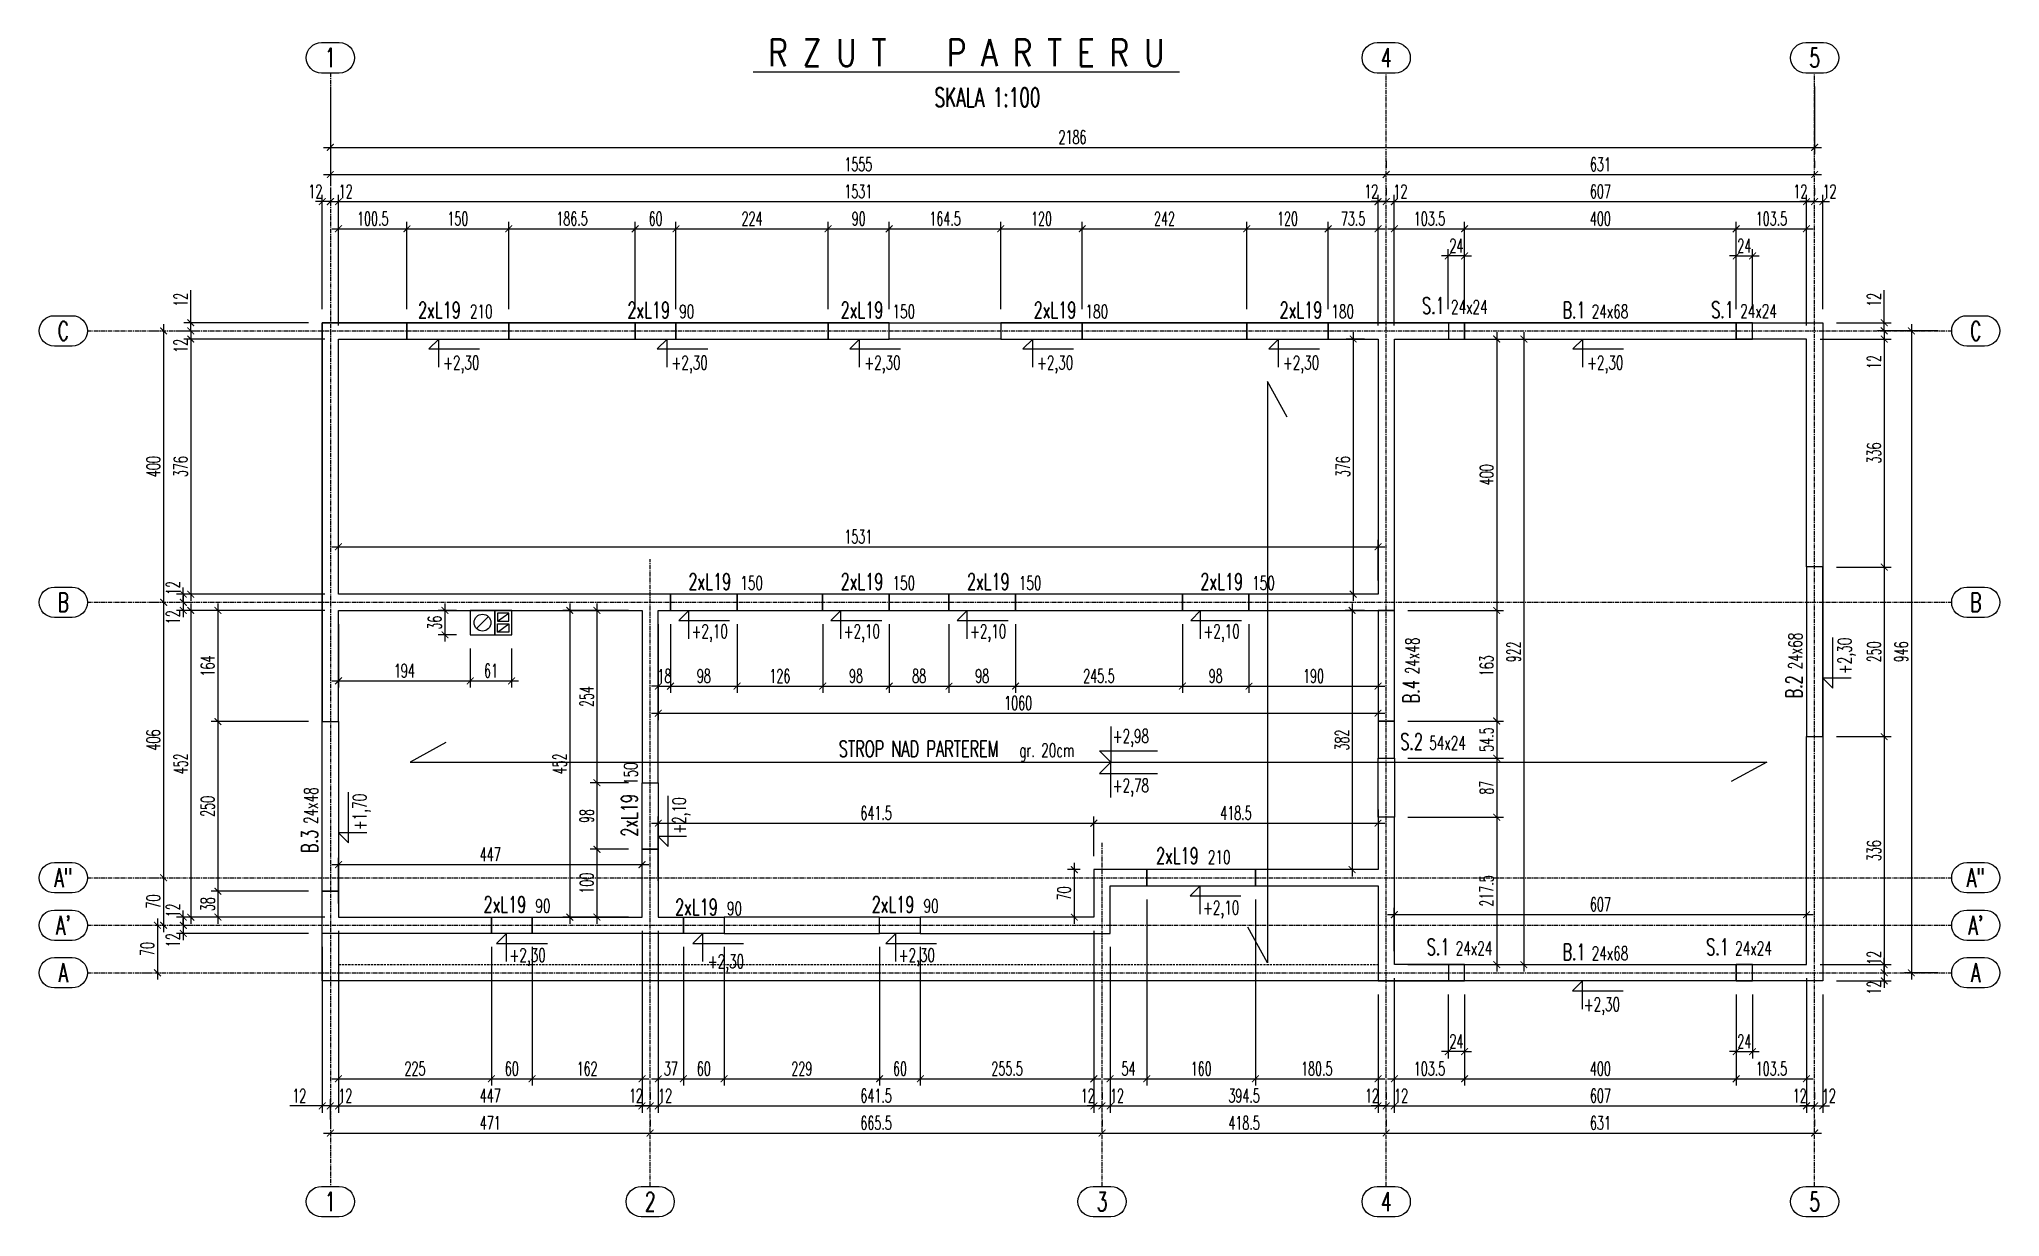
# Model space of a CAD drawing. Header units: millimetres. Extents: x -24587 to 33255, y -70862 to 32.
# Drawn here: x 25368 to 28255, y -61909 to -60174 of the extents above; entities that cross this region are included whole.
import ezdxf
from ezdxf.enums import TextEntityAlignment as Align

# ---------------------------------------------------------------- set-up
doc = ezdxf.new("R2010")
doc.units = ezdxf.units.MM
doc.header["$LTSCALE"] = 5
doc.linetypes.add('CENTER', pattern=[2, 1.25, -0.25, 0.25, -0.25])
doc.linetypes.add('DASHED2', pattern=[9.525, 6.35, -3.175])
doc.layers.get('Defpoints').update_dxf_attribs({"color": 251})
for name, color, linetype in [('A-URZADZENIA', 93, 'Continuous'), ('K-NADPROŻA', 61, 'Continuous'), ('K-OSIE', 9, 'CENTER'), ('K-POMOCNICZE', 9, 'DASHED2'), ('K-SCIANY', 2, 'Continuous'), ('K-STROPY', 161, 'Continuous'), ('K-SŁUPY', 131, 'Continuous'), ('K-TEXT 2.4mm', 71, 'Continuous'), ('K-TEXT 2.8mm', 101, 'Continuous'), ('K-TEXT 2mm', 254, 'Continuous'), ('K-TEXT 4mm', 4, 'Continuous'), ('K-WYMIARY', 1, 'Continuous')]:
    doc.layers.add(name, color=color, linetype=linetype)
doc.styles.add('text 2.4mm', font='romans.shx', dxfattribs={"width": 0.65})
doc.styles.add('text 2.8mm', font='romans.shx', dxfattribs={"width": 0.65})
doc.styles.add('text 2mm', font='romans.shx', dxfattribs={"width": 0.65})
doc.styles.add('text 4mm', font='romans.shx', dxfattribs={"width": 0.8})
doc.styles.add('WYM1', font='romanszb.shx', dxfattribs={"width": 0.6})
doc.dimstyles.new('CM100', dxfattribs={"dimscale": 5, "dimtxt": 2, "dimasz": 1, "dimexe": 1, "dimexo": 2, "dimgap": 0.5, "dimtad": 1, "dimrnd": 0.5, "dimdsep": 46, "dimtxsty": 'WYM1', "dimblk": 'OBLIQUE', "dimcen": 0, "dimdle": 1, "dimclrd": 253, "dimclre": 251, "dimclrt": 30, "dimadec": 0, "dimazin": 0, "dimtfac": 1, "dimtix": 1, "dimtmove": 0, "dimatfit": 0, "dimfxl": 1, "dimtfillclr": 256, "dimtolj": 1, "dimarcsym": 0})

msp = doc.modelspace()

# ---------------------------------------------------------------- texts
at = {"layer": 'K-TEXT 2.4mm', "style": 'text 2.4mm', "width": 0.65}
for s, rotation, p in [('2xL19', 360, (25957.342, -60572.899)), ('2xL19', 360, (26265.518, -60572.899)), ('2xL19', 360, (26579.591, -60572.899)), ('2xL19', 360, (26863.91, -60572.899)), ('2xL19', 360, (27226.083, -60572.899)), ('S.1', 360, (27421.147, -60566.184)), ('B.1', 360, (27628.371, -60572.899)), ('S.1', 360, (27847.134, -60572.38)), ('2xL19', 360, (26355.518, -60972.899)), ('2xL19', 360, (26579.591, -60972.899)), ('2xL19', 360, (26765.641, -60972.899)), ('2xL19', 360, (27109.395, -60972.899)), ('B.4', 90, (27388.294, -61135.28)), ('B.2', 90, (27952.078, -61128.154)), ('STROP NAD PARTEREM', 360, (26663.176, -61219.46)), ('S.2', 360, (27389.116, -61208.74)), ('2xL19', 90, (26237.078, -61317.509)), ('B.3', 90, (25766.078, -61356.027)), ('2xL19', 360, (27044.155, -61377.08)), ('2xL19', 360, (26053.708, -61448.899)), ('2xL19', 360, (26335.873, -61452.74)), ('2xL19', 360, (26625.386, -61448.899)), ('S.1', 360, (27428.094, -61511.425)), ('S.1', 360, (27839.746, -61511.425)), ('B.1', 360, (27628.371, -61518.899))]:
    msp.add_text(s, height=24, rotation=rotation, dxfattribs=at).set_placement(p, align=Align.MIDDLE_CENTER)
at = {"layer": 'K-TEXT 2.8mm', "lineweight": -2, "style": 'text 2.8mm', "width": 0.65}
msp.add_text('SKALA 1:100', height=28, dxfattribs=at).set_placement((26686.398, -60273.239))
at = {"layer": 'K-TEXT 2mm', "lineweight": -2, "style": 'text 2mm', "width": 0.65}
for s, p in [('210', (26002.144, -60584.899)), ('90', (26310.32, -60584.899)), ('150', (26624.393, -60584.899)), ('180', (26908.712, -60584.899)), ('180', (27270.885, -60584.899)), ('24x24', (27447.017, -60578.184)), ('24x68', (27654.242, -60584.899)), ('24x24', (27873.005, -60584.38)), ('+2,30', (25962.706, -60660.167)), ('+2,30', (26298.994, -60660.167)), ('+2,30', (26583.067, -60660.167)), ('+2,30', (26837.386, -60660.167)), ('+2,30', (27199.559, -60660.167)), ('+2,30', (27647.505, -60660.167)), ('150', (26400.32, -60984.899)), ('150', (26624.393, -60984.899)), ('150', (26810.443, -60984.899)), ('150', (27154.197, -60984.899)), ('+2,10', (26328.592, -61056.15)), ('+2,10', (26552.665, -61056.15)), ('+2,10', (26738.714, -61056.15)), ('+2,10', (27082.468, -61056.15)), ('gr. 20cm', (26811.195, -61231.46)), ('+2,98', (26948.861, -61210.635)), ('54x24', (27414.986, -61220.74)), ('+2,78', (26948.861, -61283.459)), ('210', (27088.957, -61389.08)), ('90', (26098.51, -61460.899)), ('90', (26380.675, -61464.74)), ('90', (26670.188, -61460.899)), ('+2,10', (27081.842, -61463.55)), ('24x24', (27453.964, -61523.425)), ('24x24', (27865.616, -61523.425)), ('+2,30', (26060.397, -61533.55)), ('+2,30', (26352.521, -61542.622)), ('+2,30', (26633.686, -61533.55)), ('24x68', (27654.242, -61530.899)), ('+2,30', (27642.585, -61606.08))]:
    msp.add_text(s, height=20, dxfattribs=at).set_placement(p)
for s, p in [('24x48', (27400.294, -61109.409)), ('24x68', (27964.078, -61102.283)), ('+2,30', (28036.727, -61109.148)), ('150', (26249.078, -61272.707)), ('24x48', (25778.078, -61330.157)), ('+1,70', (25849.694, -61339.225)), ('+2,10', (26320.33, -61344.436))]:
    msp.add_text(s, height=20, rotation=90, dxfattribs=at).set_placement(p)
at = {"layer": 'K-TEXT 4mm', "lineweight": -2, "style": 'text 4mm', "width": 0.8}
msp.add_text('%%U R Z U T   P A R T E R U ', height=40, dxfattribs=at).set_placement((26419.492, -60213.584))

# ---------------------------------------------------------------- blocks, each defined once
blk = doc.blocks.new('A$C5f19c05e')
for points in [[(0, 380), (0, -1260.9)], [(1555, -1260.9), (1555, 380)], [(2186, -1260.9), (2186, 380)], [(-358, 0), (2387.8, 0)], [(471, -1260.9), (471, -336.3)], [(-358, -400), (2387.8, -400)], [(1136.5, -1260.9), (1136.5, -753.6)], [(-358, -806), (2387.8, -806)], [(-358, -876), (2387.8, -876)], [(-358, -946), (2387.8, -946)]]:
    blk.add_lwpolyline(points)
at = {"layer": 'K-TEXT 2.4mm'}
for points in [[(-13.1, 380, -1), (-13.1, 424.8), (13.1, 424.8, -1), (13.1, 380)], [(1541.9, 380, -1), (1541.9, 424.8), (1568.1, 424.8, -1), (1568.1, 380)], [(2172.9, 380, -1), (2172.9, 424.8), (2199.1, 424.8, -1), (2199.1, 380)], [(-406.5, -22.4, -1), (-406.5, 22.4), (-380.3, 22.4, -1), (-380.3, -22.4)], [(2410.2, -22.4, -1), (2410.2, 22.4), (2436.3, 22.4, -1), (2436.3, -22.4)], [(-406.5, -422.4, -1), (-406.5, -377.6), (-380.3, -377.6, -1), (-380.3, -422.4)], [(2410.2, -422.4, -1), (2410.2, -377.6), (2436.3, -377.6, -1), (2436.3, -422.4)], [(-406.5, -828.4, -1), (-406.5, -783.6), (-380.3, -783.6, -1), (-380.3, -828.4)], [(2410.2, -828.4, -1), (2410.2, -783.6), (2436.3, -783.6, -1), (2436.3, -828.4)], [(-406.5, -898.4, -1), (-406.5, -853.6), (-380.3, -853.6, -1), (-380.3, -898.4)], [(2410.2, -898.4, -1), (2410.2, -853.6), (2436.3, -853.6, -1), (2436.3, -898.4)], [(-406.5, -968.4, -1), (-406.5, -923.6), (-380.3, -923.6, -1), (-380.3, -968.4)], [(2410.2, -968.4, -1), (2410.2, -923.6), (2436.3, -923.6, -1), (2436.3, -968.4)], [(-13.1, -1305.7, -1), (-13.1, -1260.9), (13.1, -1260.9, -1), (13.1, -1305.7)], [(457.9, -1305.7, -1), (457.9, -1260.9), (484.1, -1260.9, -1), (484.1, -1305.7)], [(1123.4, -1305.7, -1), (1123.4, -1260.9), (1149.6, -1260.9, -1), (1149.6, -1305.7)], [(1541.9, -1305.7, -1), (1541.9, -1260.9), (1568.1, -1260.9, -1), (1568.1, -1305.7)], [(2172.9, -1305.7, -1), (2172.9, -1260.9), (2199.1, -1260.9, -1), (2199.1, -1305.7)]]:
    blk.add_lwpolyline(points, format="xyb", close=True, dxfattribs=at)
at = {"layer": 'K-TEXT 2.8mm', "style": 'text 2.8mm', "width": 0.65}
for s, p in [('1', (0, 402.4)), ('4', (1555, 402.4)), ('5', (2186, 402.4)), ('C', (-393.4, 0)), ('C', (2423.2, 0)), ('B', (-393.4, -400)), ('B', (2423.2, -400)), ('A"', (-393.4, -806)), ('A"', (2423.2, -806)), ("A'", (-393.4, -876)), ("A'", (2423.2, -876)), ('A', (-393.4, -946)), ('A', (2423.2, -946)), ('1', (0, -1283.3)), ('2', (471, -1283.3)), ('3', (1136.5, -1283.3)), ('4', (1555, -1283.3)), ('5', (2186, -1283.3))]:
    blk.add_text(s, height=28, dxfattribs=at).set_placement(p, align=Align.MIDDLE_CENTER)
blk = doc.blocks.new('_ArchTick')
at = {"color": 0, "linetype": 'ByBlock', "const_width": 0.15}
blk.add_lwpolyline([(-0.5, -0.5), (0.5, 0.5)], dxfattribs=at)
blk = doc.blocks.new('*D402')
at = {"layer": 'Defpoints', "color": 0, "transparency": 16777216}
for p in [(25796.6, -60223.4), (27982.6, -60223.4), (27982.6, -60333)]:
    blk.add_point(p, dxfattribs=at)
at = {"layer": 'K-WYMIARY', "color": 251, "lineweight": -2, "transparency": 16777216}
for p, q in [((25796.6, -60243.4), (25796.6, -60343)), ((27982.6, -60243.4), (27982.6, -60343))]:
    blk.add_line(p, q, dxfattribs=at)
at = {"layer": 'K-WYMIARY', "color": 253, "lineweight": -2, "transparency": 16777216}
blk.add_line((25786.6, -60333), (27992.6, -60333), dxfattribs=at)
at = {"layer": 'K-WYMIARY', "color": 253, "lineweight": -2, "transparency": 16777216, "xscale": 10, "yscale": 10, "zscale": 10, "rotation": 180}
blk.add_blockref('_ArchTick', (25796.6, -60333), dxfattribs=at)
at = {"layer": 'K-WYMIARY', "color": 253, "lineweight": -2, "transparency": 16777216, "xscale": 10, "yscale": 10, "zscale": 10}
blk.add_blockref('_ArchTick', (27982.6, -60333), dxfattribs=at)
at = {"layer": 'K-WYMIARY', "color": 30, "transparency": 16777216, "insert": (26889.6, -60318), "char_height": 20, "attachment_point": 5, "style": 'WYM1'}
blk.add_mtext('\\A1;2186', dxfattribs=at)
blk = doc.blocks.new('*D403')
at = {"layer": 'Defpoints', "color": 0, "transparency": 16777216}
for p in [(28184.4, -60603.5), (28125.1, -61549.5), (28184.4, -61549.5)]:
    blk.add_point(p, dxfattribs=at)
at = {"layer": 'K-WYMIARY', "color": 251, "lineweight": -2, "transparency": 16777216}
for p, q in [((28164.4, -60603.5), (28115.1, -60603.5)), ((28164.4, -61549.5), (28115.1, -61549.5))]:
    blk.add_line(p, q, dxfattribs=at)
at = {"layer": 'K-WYMIARY', "color": 253, "lineweight": -2, "transparency": 16777216}
blk.add_line((28125.1, -60593.5), (28125.1, -61559.5), dxfattribs=at)
at = {"layer": 'K-WYMIARY', "color": 253, "lineweight": -2, "transparency": 16777216, "xscale": 10, "yscale": 10, "zscale": 10}
for p, rotation in [((28125.1, -60603.5), 90), ((28125.1, -61549.5), 270)]:
    blk.add_blockref('_ArchTick', p, dxfattribs=dict(at, rotation=rotation))
at = {"layer": 'K-WYMIARY', "color": 30, "transparency": 16777216, "insert": (28110.1, -61076.5), "char_height": 20, "attachment_point": 5, "rotation": 90, "style": 'WYM1'}
blk.add_mtext('\\A1;946', dxfattribs=at)
blk = doc.blocks.new('*D401')
at = {"layer": 'Defpoints', "color": 0, "transparency": 16777216}
for p in [(25796.6, -60223.4), (27351.6, -60373), (27351.6, -60373)]:
    blk.add_point(p, dxfattribs=at)
at = {"layer": 'K-WYMIARY', "color": 251, "lineweight": -2, "transparency": 16777216}
for p, q in [((25796.6, -60243.4), (25796.6, -60383)), ((27351.6, -60353), (27351.6, -60363))]:
    blk.add_line(p, q, dxfattribs=at)
at = {"layer": 'K-WYMIARY', "color": 253, "lineweight": -2, "transparency": 16777216}
blk.add_line((25786.6, -60373), (27361.6, -60373), dxfattribs=at)
at = {"layer": 'K-WYMIARY', "color": 253, "lineweight": -2, "transparency": 16777216, "xscale": 10, "yscale": 10, "zscale": 10, "rotation": 180}
blk.add_blockref('_ArchTick', (25796.6, -60373), dxfattribs=at)
at = {"layer": 'K-WYMIARY', "color": 253, "lineweight": -2, "transparency": 16777216, "xscale": 10, "yscale": 10, "zscale": 10}
blk.add_blockref('_ArchTick', (27351.6, -60373), dxfattribs=at)
at = {"layer": 'K-WYMIARY', "color": 30, "transparency": 16777216, "insert": (26574.1, -60358), "char_height": 20, "attachment_point": 5, "style": 'WYM1'}
blk.add_mtext('\\A1;1555', dxfattribs=at)
blk = doc.blocks.new('*D317')
at = {"layer": 'Defpoints', "color": 0, "transparency": 16777216}
for p in [(27351.6, -60373), (27982.6, -60373), (27982.6, -60373)]:
    blk.add_point(p, dxfattribs=at)
at = {"layer": 'K-WYMIARY', "color": 253, "lineweight": -2, "transparency": 16777216}
blk.add_line((27341.6, -60373), (27992.6, -60373), dxfattribs=at)
at = {"layer": 'K-WYMIARY', "color": 251, "lineweight": -2, "transparency": 16777216}
for p, q in [((27351.6, -60353), (27351.6, -60363)), ((27982.6, -60353), (27982.6, -60363))]:
    blk.add_line(p, q, dxfattribs=at)
at = {"layer": 'K-WYMIARY', "color": 253, "lineweight": -2, "transparency": 16777216, "xscale": 10, "yscale": 10, "zscale": 10, "rotation": 180}
blk.add_blockref('_ArchTick', (27351.6, -60373), dxfattribs=at)
at = {"layer": 'K-WYMIARY', "color": 253, "lineweight": -2, "transparency": 16777216, "xscale": 10, "yscale": 10, "zscale": 10}
blk.add_blockref('_ArchTick', (27982.6, -60373), dxfattribs=at)
at = {"layer": 'K-WYMIARY', "color": 30, "transparency": 16777216, "insert": (27667.1, -60358), "char_height": 20, "attachment_point": 5, "style": 'WYM1'}
blk.add_mtext('\\A1;631', dxfattribs=at)
blk = doc.blocks.new('*D318')
at = {"layer": 'Defpoints', "color": 0, "transparency": 16777216}
for p in [(25796.6, -61785.7), (26267.6, -61785.7), (26267.6, -61785.7)]:
    blk.add_point(p, dxfattribs=at)
at = {"layer": 'K-WYMIARY', "color": 253, "lineweight": -2, "transparency": 16777216}
blk.add_line((25786.6, -61785.7), (26277.6, -61785.7), dxfattribs=at)
at = {"layer": 'K-WYMIARY', "color": 251, "lineweight": -2, "transparency": 16777216}
for p, q in [((25796.6, -61765.7), (25796.6, -61775.7)), ((26267.6, -61765.7), (26267.6, -61775.7))]:
    blk.add_line(p, q, dxfattribs=at)
at = {"layer": 'K-WYMIARY', "color": 253, "lineweight": -2, "transparency": 16777216, "xscale": 10, "yscale": 10, "zscale": 10, "rotation": 180}
blk.add_blockref('_ArchTick', (25796.6, -61785.7), dxfattribs=at)
at = {"layer": 'K-WYMIARY', "color": 253, "lineweight": -2, "transparency": 16777216, "xscale": 10, "yscale": 10, "zscale": 10}
blk.add_blockref('_ArchTick', (26267.6, -61785.7), dxfattribs=at)
at = {"layer": 'K-WYMIARY', "color": 30, "transparency": 16777216, "insert": (26032.1, -61770.7), "char_height": 20, "attachment_point": 5, "style": 'WYM1'}
blk.add_mtext('\\A1;471', dxfattribs=at)
blk = doc.blocks.new('*D319')
at = {"layer": 'Defpoints', "color": 0, "transparency": 16777216}
for p in [(26267.6, -61785.7), (26933.1, -61785.7), (26933.1, -61785.7)]:
    blk.add_point(p, dxfattribs=at)
at = {"layer": 'K-WYMIARY', "color": 253, "lineweight": -2, "transparency": 16777216}
blk.add_line((26257.6, -61785.7), (26943.1, -61785.7), dxfattribs=at)
at = {"layer": 'K-WYMIARY', "color": 251, "lineweight": -2, "transparency": 16777216}
for p, q in [((26267.6, -61765.7), (26267.6, -61775.7)), ((26933.1, -61765.7), (26933.1, -61775.7))]:
    blk.add_line(p, q, dxfattribs=at)
at = {"layer": 'K-WYMIARY', "color": 253, "lineweight": -2, "transparency": 16777216, "xscale": 10, "yscale": 10, "zscale": 10, "rotation": 180}
blk.add_blockref('_ArchTick', (26267.6, -61785.7), dxfattribs=at)
at = {"layer": 'K-WYMIARY', "color": 253, "lineweight": -2, "transparency": 16777216, "xscale": 10, "yscale": 10, "zscale": 10}
blk.add_blockref('_ArchTick', (26933.1, -61785.7), dxfattribs=at)
at = {"layer": 'K-WYMIARY', "color": 30, "transparency": 16777216, "insert": (26600.4, -61770.7), "char_height": 20, "attachment_point": 5, "style": 'WYM1'}
blk.add_mtext('\\A1;665.5', dxfattribs=at)
blk = doc.blocks.new('*D320')
at = {"layer": 'Defpoints', "color": 0, "transparency": 16777216}
for p in [(26933.1, -61785.7), (27351.6, -61785.7), (27351.6, -61785.7)]:
    blk.add_point(p, dxfattribs=at)
at = {"layer": 'K-WYMIARY', "color": 253, "lineweight": -2, "transparency": 16777216}
blk.add_line((26923.1, -61785.7), (27361.6, -61785.7), dxfattribs=at)
at = {"layer": 'K-WYMIARY', "color": 251, "lineweight": -2, "transparency": 16777216}
for p, q in [((26933.1, -61765.7), (26933.1, -61775.7)), ((27351.6, -61765.7), (27351.6, -61775.7))]:
    blk.add_line(p, q, dxfattribs=at)
at = {"layer": 'K-WYMIARY', "color": 253, "lineweight": -2, "transparency": 16777216, "xscale": 10, "yscale": 10, "zscale": 10, "rotation": 180}
blk.add_blockref('_ArchTick', (26933.1, -61785.7), dxfattribs=at)
at = {"layer": 'K-WYMIARY', "color": 253, "lineweight": -2, "transparency": 16777216, "xscale": 10, "yscale": 10, "zscale": 10}
blk.add_blockref('_ArchTick', (27351.6, -61785.7), dxfattribs=at)
at = {"layer": 'K-WYMIARY', "color": 30, "transparency": 16777216, "insert": (27142.4, -61770.7), "char_height": 20, "attachment_point": 5, "style": 'WYM1'}
blk.add_mtext('\\A1;418.5', dxfattribs=at)
blk = doc.blocks.new('*D321')
at = {"layer": 'Defpoints', "color": 0, "transparency": 16777216}
for p in [(27351.6, -61785.7), (27982.6, -61785.7), (27982.6, -61785.7)]:
    blk.add_point(p, dxfattribs=at)
at = {"layer": 'K-WYMIARY', "color": 253, "lineweight": -2, "transparency": 16777216}
blk.add_line((27341.6, -61785.7), (27992.6, -61785.7), dxfattribs=at)
at = {"layer": 'K-WYMIARY', "color": 251, "lineweight": -2, "transparency": 16777216}
for p, q in [((27351.6, -61765.7), (27351.6, -61775.7)), ((27982.6, -61765.7), (27982.6, -61775.7))]:
    blk.add_line(p, q, dxfattribs=at)
at = {"layer": 'K-WYMIARY', "color": 253, "lineweight": -2, "transparency": 16777216, "xscale": 10, "yscale": 10, "zscale": 10, "rotation": 180}
blk.add_blockref('_ArchTick', (27351.6, -61785.7), dxfattribs=at)
at = {"layer": 'K-WYMIARY', "color": 253, "lineweight": -2, "transparency": 16777216, "xscale": 10, "yscale": 10, "zscale": 10}
blk.add_blockref('_ArchTick', (27982.6, -61785.7), dxfattribs=at)
at = {"layer": 'K-WYMIARY', "color": 30, "transparency": 16777216, "insert": (27667.1, -61770.7), "char_height": 20, "attachment_point": 5, "style": 'WYM1'}
blk.add_mtext('\\A1;631', dxfattribs=at)
blk = doc.blocks.new('*D322')
at = {"layer": 'Defpoints', "color": 0, "transparency": 16777216}
for p in [(25551, -60603.5), (25551, -61003.5), (25551, -61003.5)]:
    blk.add_point(p, dxfattribs=at)
at = {"layer": 'K-WYMIARY', "color": 251, "lineweight": -2, "transparency": 16777216}
for p, q in [((25531, -60603.5), (25541, -60603.5)), ((25531, -61003.5), (25541, -61003.5))]:
    blk.add_line(p, q, dxfattribs=at)
at = {"layer": 'K-WYMIARY', "color": 253, "lineweight": -2, "transparency": 16777216}
blk.add_line((25551, -60593.5), (25551, -61013.5), dxfattribs=at)
at = {"layer": 'K-WYMIARY', "color": 253, "lineweight": -2, "transparency": 16777216, "xscale": 10, "yscale": 10, "zscale": 10}
for p, rotation in [((25551, -60603.5), 90), ((25551, -61003.5), 270)]:
    blk.add_blockref('_ArchTick', p, dxfattribs=dict(at, rotation=rotation))
at = {"layer": 'K-WYMIARY', "color": 30, "transparency": 16777216, "insert": (25536, -60803.5), "char_height": 20, "attachment_point": 5, "rotation": 90, "style": 'WYM1'}
blk.add_mtext('\\A1;400', dxfattribs=at)
blk = doc.blocks.new('*D323')
at = {"layer": 'Defpoints', "color": 0, "transparency": 16777216}
for p in [(25551, -61003.5), (25551, -61409.5), (25551, -61409.5)]:
    blk.add_point(p, dxfattribs=at)
at = {"layer": 'K-WYMIARY', "color": 251, "lineweight": -2, "transparency": 16777216}
for p, q in [((25531, -61003.5), (25541, -61003.5)), ((25531, -61409.5), (25541, -61409.5))]:
    blk.add_line(p, q, dxfattribs=at)
at = {"layer": 'K-WYMIARY', "color": 253, "lineweight": -2, "transparency": 16777216}
blk.add_line((25551, -60993.5), (25551, -61419.5), dxfattribs=at)
at = {"layer": 'K-WYMIARY', "color": 253, "lineweight": -2, "transparency": 16777216, "xscale": 10, "yscale": 10, "zscale": 10}
for p, rotation in [((25551, -61003.5), 90), ((25551, -61409.5), 270)]:
    blk.add_blockref('_ArchTick', p, dxfattribs=dict(at, rotation=rotation))
at = {"layer": 'K-WYMIARY', "color": 30, "transparency": 16777216, "insert": (25536, -61206.5), "char_height": 20, "attachment_point": 5, "rotation": 90, "style": 'WYM1'}
blk.add_mtext('\\A1;406', dxfattribs=at)
blk = doc.blocks.new('*D404')
at = {"layer": 'Defpoints', "color": 0, "transparency": 16777216}
for p in [(25551, -61409.5), (25542, -61479.5), (25551, -61479.5)]:
    blk.add_point(p, dxfattribs=at)
at = {"layer": 'K-WYMIARY', "color": 251, "lineweight": -2, "transparency": 16777216}
for p, q in [((25531, -61409.5), (25541, -61409.5)), ((25562, -61479.5), (25561, -61479.5))]:
    blk.add_line(p, q, dxfattribs=at)
at = {"layer": 'K-WYMIARY', "color": 253, "lineweight": -2, "transparency": 16777216}
blk.add_line((25551, -61399.5), (25551, -61489.5), dxfattribs=at)
at = {"layer": 'K-WYMIARY', "color": 253, "lineweight": -2, "transparency": 16777216, "xscale": 10, "yscale": 10, "zscale": 10}
for p, rotation in [((25551, -61409.5), 90), ((25551, -61479.5), 270)]:
    blk.add_blockref('_ArchTick', p, dxfattribs=dict(at, rotation=rotation))
at = {"layer": 'K-WYMIARY', "color": 30, "transparency": 16777216, "insert": (25536, -61444.5), "char_height": 20, "attachment_point": 5, "rotation": 90, "style": 'WYM1'}
blk.add_mtext('\\A1;70', dxfattribs=at)
blk = doc.blocks.new('*D405')
at = {"layer": 'Defpoints', "color": 0, "transparency": 16777216}
for p in [(25542, -61479.5), (25542, -61549.5), (25542, -61549.5)]:
    blk.add_point(p, dxfattribs=at)
at = {"layer": 'K-WYMIARY', "color": 253, "lineweight": -2, "transparency": 16777216}
blk.add_line((25542, -61469.5), (25542, -61559.5), dxfattribs=at)
at = {"layer": 'K-WYMIARY', "color": 251, "lineweight": -2, "transparency": 16777216}
for p, q in [((25522, -61479.5), (25532, -61479.5)), ((25522, -61549.5), (25532, -61549.5))]:
    blk.add_line(p, q, dxfattribs=at)
at = {"layer": 'K-WYMIARY', "color": 253, "lineweight": -2, "transparency": 16777216, "xscale": 10, "yscale": 10, "zscale": 10}
for p, rotation in [((25542, -61479.5), 90), ((25542, -61549.5), 270)]:
    blk.add_blockref('_ArchTick', p, dxfattribs=dict(at, rotation=rotation))
at = {"layer": 'K-WYMIARY', "color": 30, "transparency": 16777216, "insert": (25527, -61514.5), "char_height": 20, "attachment_point": 5, "rotation": 90, "style": 'WYM1'}
blk.add_mtext('\\A1;70', dxfattribs=at)
blk = doc.blocks.new('*D369')
at = {"layer": 'Defpoints', "color": 0, "transparency": 16777216}
for p in [(25784.6, -60413), (25796.6, -60413), (25784.6, -60591.5)]:
    blk.add_point(p, dxfattribs=at)
at = {"layer": 'K-WYMIARY', "color": 251, "lineweight": -2, "transparency": 16777216}
for p, q in [((25784.6, -60571.5), (25784.6, -60403)), ((25796.6, -60393), (25796.6, -60403))]:
    blk.add_line(p, q, dxfattribs=at)
at = {"layer": 'K-WYMIARY', "color": 253, "lineweight": -2, "transparency": 16777216}
for p, q in [((25784.6, -60413), (25774.6, -60413)), ((25796.6, -60413), (25784.6, -60413)), ((25796.6, -60413), (25806.6, -60413))]:
    blk.add_line(p, q, dxfattribs=at)
at = {"layer": 'K-WYMIARY', "color": 253, "lineweight": -2, "transparency": 16777216, "xscale": 10, "yscale": 10, "zscale": 10}
blk.add_blockref('_ArchTick', (25784.6, -60413), dxfattribs=at)
at = {"layer": 'K-WYMIARY', "color": 253, "lineweight": -2, "transparency": 16777216, "xscale": 10, "yscale": 10, "zscale": 10, "rotation": 180}
blk.add_blockref('_ArchTick', (25796.6, -60413), dxfattribs=at)
at = {"layer": 'K-WYMIARY', "color": 30, "transparency": 16777216, "insert": (25774.6, -60398), "char_height": 20, "attachment_point": 5, "style": 'WYM1'}
blk.add_mtext('\\A1;12', dxfattribs=at)
blk = doc.blocks.new('*D370')
at = {"layer": 'Defpoints', "color": 0, "transparency": 16777216}
for p in [(27351.6, -60413), (27351.6, -60413), (27339.6, -60615.5)]:
    blk.add_point(p, dxfattribs=at)
at = {"layer": 'K-WYMIARY', "color": 251, "lineweight": -2, "transparency": 16777216}
for p, q in [((27339.6, -60595.5), (27339.6, -60403)), ((27351.6, -60393), (27351.6, -60403))]:
    blk.add_line(p, q, dxfattribs=at)
at = {"layer": 'K-WYMIARY', "color": 253, "lineweight": -2, "transparency": 16777216}
for p, q in [((27339.6, -60413), (27329.6, -60413)), ((27339.6, -60413), (27351.6, -60413)), ((27351.6, -60413), (27361.6, -60413))]:
    blk.add_line(p, q, dxfattribs=at)
at = {"layer": 'K-WYMIARY', "color": 253, "lineweight": -2, "transparency": 16777216, "xscale": 10, "yscale": 10, "zscale": 10}
blk.add_blockref('_ArchTick', (27339.6, -60413), dxfattribs=at)
at = {"layer": 'K-WYMIARY', "color": 253, "lineweight": -2, "transparency": 16777216, "xscale": 10, "yscale": 10, "zscale": 10, "rotation": 180}
blk.add_blockref('_ArchTick', (27351.6, -60413), dxfattribs=at)
at = {"layer": 'K-WYMIARY', "color": 30, "transparency": 16777216, "insert": (27329.6, -60398), "char_height": 20, "attachment_point": 5, "style": 'WYM1'}
blk.add_mtext('\\A1;12', dxfattribs=at)
blk = doc.blocks.new('*D371')
at = {"layer": 'Defpoints', "color": 0, "transparency": 16777216}
for p in [(27351.6, -60413), (27363.6, -60413), (27363.6, -60615.5)]:
    blk.add_point(p, dxfattribs=at)
at = {"layer": 'K-WYMIARY', "color": 251, "lineweight": -2, "transparency": 16777216}
for p, q in [((27351.6, -60393), (27351.6, -60403)), ((27363.6, -60595.5), (27363.6, -60403))]:
    blk.add_line(p, q, dxfattribs=at)
at = {"layer": 'K-WYMIARY', "color": 253, "lineweight": -2, "transparency": 16777216}
for p, q in [((27351.6, -60413), (27341.6, -60413)), ((27351.6, -60413), (27363.6, -60413)), ((27363.6, -60413), (27373.6, -60413))]:
    blk.add_line(p, q, dxfattribs=at)
at = {"layer": 'K-WYMIARY', "color": 253, "lineweight": -2, "transparency": 16777216, "xscale": 10, "yscale": 10, "zscale": 10}
blk.add_blockref('_ArchTick', (27351.6, -60413), dxfattribs=at)
at = {"layer": 'K-WYMIARY', "color": 253, "lineweight": -2, "transparency": 16777216, "xscale": 10, "yscale": 10, "zscale": 10, "rotation": 180}
blk.add_blockref('_ArchTick', (27363.6, -60413), dxfattribs=at)
at = {"layer": 'K-WYMIARY', "color": 30, "transparency": 16777216, "insert": (27372.6, -60398), "char_height": 20, "attachment_point": 5, "style": 'WYM1'}
blk.add_mtext('\\A1;12', dxfattribs=at)
blk = doc.blocks.new('*D372')
at = {"layer": 'Defpoints', "color": 0, "transparency": 16777216}
for p in [(27970.6, -60413), (27363.6, -60615.5), (27970.6, -60615.5)]:
    blk.add_point(p, dxfattribs=at)
at = {"layer": 'K-WYMIARY', "color": 251, "lineweight": -2, "transparency": 16777216}
for p, q in [((27363.6, -60595.5), (27363.6, -60403)), ((27970.6, -60595.5), (27970.6, -60403))]:
    blk.add_line(p, q, dxfattribs=at)
at = {"layer": 'K-WYMIARY', "color": 253, "lineweight": -2, "transparency": 16777216}
blk.add_line((27353.6, -60413), (27980.6, -60413), dxfattribs=at)
at = {"layer": 'K-WYMIARY', "color": 253, "lineweight": -2, "transparency": 16777216, "xscale": 10, "yscale": 10, "zscale": 10, "rotation": 180}
blk.add_blockref('_ArchTick', (27363.6, -60413), dxfattribs=at)
at = {"layer": 'K-WYMIARY', "color": 253, "lineweight": -2, "transparency": 16777216, "xscale": 10, "yscale": 10, "zscale": 10}
blk.add_blockref('_ArchTick', (27970.6, -60413), dxfattribs=at)
at = {"layer": 'K-WYMIARY', "color": 30, "transparency": 16777216, "insert": (27667.1, -60398), "char_height": 20, "attachment_point": 5, "style": 'WYM1'}
blk.add_mtext('\\A1;607', dxfattribs=at)
blk = doc.blocks.new('*D373')
at = {"layer": 'Defpoints', "color": 0, "transparency": 16777216}
for p in [(27982.6, -60413), (27982.6, -60413), (27970.6, -60615.5)]:
    blk.add_point(p, dxfattribs=at)
at = {"layer": 'K-WYMIARY', "color": 251, "lineweight": -2, "transparency": 16777216}
for p, q in [((27970.6, -60595.5), (27970.6, -60403)), ((27982.6, -60393), (27982.6, -60403))]:
    blk.add_line(p, q, dxfattribs=at)
at = {"layer": 'K-WYMIARY', "color": 253, "lineweight": -2, "transparency": 16777216}
for p, q in [((27970.6, -60413), (27960.6, -60413)), ((27970.6, -60413), (27982.6, -60413)), ((27982.6, -60413), (27992.6, -60413))]:
    blk.add_line(p, q, dxfattribs=at)
at = {"layer": 'K-WYMIARY', "color": 253, "lineweight": -2, "transparency": 16777216, "xscale": 10, "yscale": 10, "zscale": 10}
blk.add_blockref('_ArchTick', (27970.6, -60413), dxfattribs=at)
at = {"layer": 'K-WYMIARY', "color": 253, "lineweight": -2, "transparency": 16777216, "xscale": 10, "yscale": 10, "zscale": 10, "rotation": 180}
blk.add_blockref('_ArchTick', (27982.6, -60413), dxfattribs=at)
at = {"layer": 'K-WYMIARY', "color": 30, "transparency": 16777216, "insert": (27961.6, -60398), "char_height": 20, "attachment_point": 5, "style": 'WYM1'}
blk.add_mtext('\\A1;12', dxfattribs=at)
blk = doc.blocks.new('*D391')
at = {"layer": 'Defpoints', "color": 0, "transparency": 16777216}
for p in [(27982.6, -60413), (27994.6, -60413), (27994.6, -60591.5)]:
    blk.add_point(p, dxfattribs=at)
at = {"layer": 'K-WYMIARY', "color": 251, "lineweight": -2, "transparency": 16777216}
for p, q in [((27982.6, -60393), (27982.6, -60403)), ((27994.6, -60571.5), (27994.6, -60403))]:
    blk.add_line(p, q, dxfattribs=at)
at = {"layer": 'K-WYMIARY', "color": 253, "lineweight": -2, "transparency": 16777216}
for p, q in [((27982.6, -60413), (27972.6, -60413)), ((27982.6, -60413), (27994.6, -60413)), ((27994.6, -60413), (28004.6, -60413))]:
    blk.add_line(p, q, dxfattribs=at)
at = {"layer": 'K-WYMIARY', "color": 253, "lineweight": -2, "transparency": 16777216, "xscale": 10, "yscale": 10, "zscale": 10}
blk.add_blockref('_ArchTick', (27982.6, -60413), dxfattribs=at)
at = {"layer": 'K-WYMIARY', "color": 253, "lineweight": -2, "transparency": 16777216, "xscale": 10, "yscale": 10, "zscale": 10, "rotation": 180}
blk.add_blockref('_ArchTick', (27994.6, -60413), dxfattribs=at)
at = {"layer": 'K-WYMIARY', "color": 30, "transparency": 16777216, "insert": (28004.6, -60398), "char_height": 20, "attachment_point": 5, "style": 'WYM1'}
blk.add_mtext('\\A1;12', dxfattribs=at)
blk = doc.blocks.new('*D312')
at = {"layer": 'Defpoints', "color": 0, "transparency": 16777216}
for p in [(25796.9, -60413), (25808.6, -60413), (25808.6, -60615.5)]:
    blk.add_point(p, dxfattribs=at)
at = {"layer": 'K-WYMIARY', "color": 251, "lineweight": -2, "transparency": 16777216}
for p, q in [((25796.9, -60393), (25796.9, -60403)), ((25808.6, -60595.5), (25808.6, -60403))]:
    blk.add_line(p, q, dxfattribs=at)
at = {"layer": 'K-WYMIARY', "color": 253, "lineweight": -2, "transparency": 16777216}
for p, q in [((25796.9, -60413), (25786.9, -60413)), ((25796.9, -60413), (25808.6, -60413)), ((25808.6, -60413), (25818.6, -60413))]:
    blk.add_line(p, q, dxfattribs=at)
at = {"layer": 'K-WYMIARY', "color": 253, "lineweight": -2, "transparency": 16777216, "xscale": 10, "yscale": 10, "zscale": 10}
blk.add_blockref('_ArchTick', (25796.9, -60413), dxfattribs=at)
at = {"layer": 'K-WYMIARY', "color": 253, "lineweight": -2, "transparency": 16777216, "xscale": 10, "yscale": 10, "zscale": 10, "rotation": 180}
blk.add_blockref('_ArchTick', (25808.6, -60413), dxfattribs=at)
at = {"layer": 'K-WYMIARY', "color": 30, "transparency": 16777216, "insert": (25819.1, -60398), "char_height": 20, "attachment_point": 5, "style": 'WYM1'}
blk.add_mtext('\\A1;12', dxfattribs=at)
blk = doc.blocks.new('*D313')
at = {"layer": 'Defpoints', "color": 0, "transparency": 16777216}
for p in [(27339.6, -60413), (25808.6, -60615.5), (27339.6, -60615.5)]:
    blk.add_point(p, dxfattribs=at)
at = {"layer": 'K-WYMIARY', "color": 251, "lineweight": -2, "transparency": 16777216}
for p, q in [((25808.6, -60595.5), (25808.6, -60403)), ((27339.6, -60595.5), (27339.6, -60403))]:
    blk.add_line(p, q, dxfattribs=at)
at = {"layer": 'K-WYMIARY', "color": 253, "lineweight": -2, "transparency": 16777216}
blk.add_line((25798.6, -60413), (27349.6, -60413), dxfattribs=at)
at = {"layer": 'K-WYMIARY', "color": 253, "lineweight": -2, "transparency": 16777216, "xscale": 10, "yscale": 10, "zscale": 10, "rotation": 180}
blk.add_blockref('_ArchTick', (25808.6, -60413), dxfattribs=at)
at = {"layer": 'K-WYMIARY', "color": 253, "lineweight": -2, "transparency": 16777216, "xscale": 10, "yscale": 10, "zscale": 10}
blk.add_blockref('_ArchTick', (27339.6, -60413), dxfattribs=at)
at = {"layer": 'K-WYMIARY', "color": 30, "transparency": 16777216, "insert": (26574.1, -60398), "char_height": 20, "attachment_point": 5, "style": 'WYM1'}
blk.add_mtext('\\A1;1531', dxfattribs=at)
blk = doc.blocks.new('*D314')
at = {"layer": 'Defpoints', "color": 0, "transparency": 16777216}
for p in [(25909.4, -60453), (25909.4, -60591.5), (25808.6, -60615.5)]:
    blk.add_point(p, dxfattribs=at)
at = {"layer": 'K-WYMIARY', "color": 253, "lineweight": -2, "transparency": 16777216}
blk.add_line((25798.6, -60453), (25919.4, -60453), dxfattribs=at)
at = {"layer": 'K-WYMIARY', "color": 251, "lineweight": -2, "transparency": 16777216}
for p, q in [((25808.6, -60595.5), (25808.6, -60443)), ((25909.4, -60571.5), (25909.4, -60443))]:
    blk.add_line(p, q, dxfattribs=at)
at = {"layer": 'K-WYMIARY', "color": 253, "lineweight": -2, "transparency": 16777216, "xscale": 10, "yscale": 10, "zscale": 10, "rotation": 180}
blk.add_blockref('_ArchTick', (25808.6, -60453), dxfattribs=at)
at = {"layer": 'K-WYMIARY', "color": 253, "lineweight": -2, "transparency": 16777216, "xscale": 10, "yscale": 10, "zscale": 10}
blk.add_blockref('_ArchTick', (25909.4, -60453), dxfattribs=at)
at = {"layer": 'K-WYMIARY', "color": 30, "transparency": 16777216, "insert": (25859, -60438), "char_height": 20, "attachment_point": 5, "style": 'WYM1'}
blk.add_mtext('\\A1;100.5', dxfattribs=at)
blk = doc.blocks.new('*D382')
at = {"layer": 'Defpoints', "color": 0, "transparency": 16777216}
for p in [(26059.4, -60453), (25909.4, -60591.5), (26059.4, -60591.5)]:
    blk.add_point(p, dxfattribs=at)
at = {"layer": 'K-WYMIARY', "color": 253, "lineweight": -2, "transparency": 16777216}
blk.add_line((25899.4, -60453), (26069.4, -60453), dxfattribs=at)
at = {"layer": 'K-WYMIARY', "color": 251, "lineweight": -2, "transparency": 16777216}
for p, q in [((25909.4, -60571.5), (25909.4, -60443)), ((26059.4, -60571.5), (26059.4, -60443))]:
    blk.add_line(p, q, dxfattribs=at)
at = {"layer": 'K-WYMIARY', "color": 253, "lineweight": -2, "transparency": 16777216, "xscale": 10, "yscale": 10, "zscale": 10, "rotation": 180}
blk.add_blockref('_ArchTick', (25909.4, -60453), dxfattribs=at)
at = {"layer": 'K-WYMIARY', "color": 253, "lineweight": -2, "transparency": 16777216, "xscale": 10, "yscale": 10, "zscale": 10}
blk.add_blockref('_ArchTick', (26059.4, -60453), dxfattribs=at)
at = {"layer": 'K-WYMIARY', "color": 30, "transparency": 16777216, "insert": (25984.4, -60438), "char_height": 20, "attachment_point": 5, "style": 'WYM1'}
blk.add_mtext('\\A1;150', dxfattribs=at)
blk = doc.blocks.new('*D383')
at = {"layer": 'Defpoints', "color": 0, "transparency": 16777216}
for p in [(26245.6, -60453), (26059.4, -60591.5), (26245.6, -60591.5)]:
    blk.add_point(p, dxfattribs=at)
at = {"layer": 'K-WYMIARY', "color": 253, "lineweight": -2, "transparency": 16777216}
blk.add_line((26049.4, -60453), (26255.6, -60453), dxfattribs=at)
at = {"layer": 'K-WYMIARY', "color": 251, "lineweight": -2, "transparency": 16777216}
for p, q in [((26059.4, -60571.5), (26059.4, -60443)), ((26245.6, -60571.5), (26245.6, -60443))]:
    blk.add_line(p, q, dxfattribs=at)
at = {"layer": 'K-WYMIARY', "color": 253, "lineweight": -2, "transparency": 16777216, "xscale": 10, "yscale": 10, "zscale": 10, "rotation": 180}
blk.add_blockref('_ArchTick', (26059.4, -60453), dxfattribs=at)
at = {"layer": 'K-WYMIARY', "color": 253, "lineweight": -2, "transparency": 16777216, "xscale": 10, "yscale": 10, "zscale": 10}
blk.add_blockref('_ArchTick', (26245.6, -60453), dxfattribs=at)
at = {"layer": 'K-WYMIARY', "color": 30, "transparency": 16777216, "insert": (26152.5, -60438), "char_height": 20, "attachment_point": 5, "style": 'WYM1'}
blk.add_mtext('\\A1;186.5', dxfattribs=at)
blk = doc.blocks.new('*D384')
at = {"layer": 'Defpoints', "color": 0, "transparency": 16777216}
for p in [(26305.6, -60453), (26245.6, -60591.5), (26305.6, -60591.5)]:
    blk.add_point(p, dxfattribs=at)
at = {"layer": 'K-WYMIARY', "color": 253, "lineweight": -2, "transparency": 16777216}
blk.add_line((26235.6, -60453), (26315.6, -60453), dxfattribs=at)
at = {"layer": 'K-WYMIARY', "color": 251, "lineweight": -2, "transparency": 16777216}
for p, q in [((26245.6, -60571.5), (26245.6, -60443)), ((26305.6, -60571.5), (26305.6, -60443))]:
    blk.add_line(p, q, dxfattribs=at)
at = {"layer": 'K-WYMIARY', "color": 253, "lineweight": -2, "transparency": 16777216, "xscale": 10, "yscale": 10, "zscale": 10, "rotation": 180}
blk.add_blockref('_ArchTick', (26245.6, -60453), dxfattribs=at)
at = {"layer": 'K-WYMIARY', "color": 253, "lineweight": -2, "transparency": 16777216, "xscale": 10, "yscale": 10, "zscale": 10}
blk.add_blockref('_ArchTick', (26305.6, -60453), dxfattribs=at)
at = {"layer": 'K-WYMIARY', "color": 30, "transparency": 16777216, "insert": (26275.6, -60438), "char_height": 20, "attachment_point": 5, "style": 'WYM1'}
blk.add_mtext('\\A1;60', dxfattribs=at)
blk = doc.blocks.new('*D385')
at = {"layer": 'Defpoints', "color": 0, "transparency": 16777216}
for p in [(26529.7, -60453), (26305.6, -60591.5), (26529.7, -60591.5)]:
    blk.add_point(p, dxfattribs=at)
at = {"layer": 'K-WYMIARY', "color": 253, "lineweight": -2, "transparency": 16777216}
blk.add_line((26295.6, -60453), (26539.7, -60453), dxfattribs=at)
at = {"layer": 'K-WYMIARY', "color": 251, "lineweight": -2, "transparency": 16777216}
for p, q in [((26305.6, -60571.5), (26305.6, -60443)), ((26529.7, -60571.5), (26529.7, -60443))]:
    blk.add_line(p, q, dxfattribs=at)
at = {"layer": 'K-WYMIARY', "color": 253, "lineweight": -2, "transparency": 16777216, "xscale": 10, "yscale": 10, "zscale": 10, "rotation": 180}
blk.add_blockref('_ArchTick', (26305.6, -60453), dxfattribs=at)
at = {"layer": 'K-WYMIARY', "color": 253, "lineweight": -2, "transparency": 16777216, "xscale": 10, "yscale": 10, "zscale": 10}
blk.add_blockref('_ArchTick', (26529.7, -60453), dxfattribs=at)
at = {"layer": 'K-WYMIARY', "color": 30, "transparency": 16777216, "insert": (26417.7, -60438), "char_height": 20, "attachment_point": 5, "style": 'WYM1'}
blk.add_mtext('\\A1;224', dxfattribs=at)
blk = doc.blocks.new('*D386')
at = {"layer": 'Defpoints', "color": 0, "transparency": 16777216}
for p in [(26619.7, -60453), (26529.7, -60591.5), (26619.7, -60591.5)]:
    blk.add_point(p, dxfattribs=at)
at = {"layer": 'K-WYMIARY', "color": 253, "lineweight": -2, "transparency": 16777216}
blk.add_line((26519.7, -60453), (26629.7, -60453), dxfattribs=at)
at = {"layer": 'K-WYMIARY', "color": 251, "lineweight": -2, "transparency": 16777216}
for p, q in [((26529.7, -60571.5), (26529.7, -60443)), ((26619.7, -60571.5), (26619.7, -60443))]:
    blk.add_line(p, q, dxfattribs=at)
at = {"layer": 'K-WYMIARY', "color": 253, "lineweight": -2, "transparency": 16777216, "xscale": 10, "yscale": 10, "zscale": 10, "rotation": 180}
blk.add_blockref('_ArchTick', (26529.7, -60453), dxfattribs=at)
at = {"layer": 'K-WYMIARY', "color": 253, "lineweight": -2, "transparency": 16777216, "xscale": 10, "yscale": 10, "zscale": 10}
blk.add_blockref('_ArchTick', (26619.7, -60453), dxfattribs=at)
at = {"layer": 'K-WYMIARY', "color": 30, "transparency": 16777216, "insert": (26574.7, -60438), "char_height": 20, "attachment_point": 5, "style": 'WYM1'}
blk.add_mtext('\\A1;90', dxfattribs=at)
blk = doc.blocks.new('*D396')
at = {"layer": 'Defpoints', "color": 0, "transparency": 16777216}
for p in [(26784, -60453), (26619.7, -60591.5), (26784, -60591.5)]:
    blk.add_point(p, dxfattribs=at)
at = {"layer": 'K-WYMIARY', "color": 253, "lineweight": -2, "transparency": 16777216}
blk.add_line((26609.7, -60453), (26794, -60453), dxfattribs=at)
at = {"layer": 'K-WYMIARY', "color": 251, "lineweight": -2, "transparency": 16777216}
for p, q in [((26619.7, -60571.5), (26619.7, -60443)), ((26784, -60571.5), (26784, -60443))]:
    blk.add_line(p, q, dxfattribs=at)
at = {"layer": 'K-WYMIARY', "color": 253, "lineweight": -2, "transparency": 16777216, "xscale": 10, "yscale": 10, "zscale": 10, "rotation": 180}
blk.add_blockref('_ArchTick', (26619.7, -60453), dxfattribs=at)
at = {"layer": 'K-WYMIARY', "color": 253, "lineweight": -2, "transparency": 16777216, "xscale": 10, "yscale": 10, "zscale": 10}
blk.add_blockref('_ArchTick', (26784, -60453), dxfattribs=at)
at = {"layer": 'K-WYMIARY', "color": 30, "transparency": 16777216, "insert": (26701.9, -60438), "char_height": 20, "attachment_point": 5, "style": 'WYM1'}
blk.add_mtext('\\A1;164.5', dxfattribs=at)
blk = doc.blocks.new('*D397')
at = {"layer": 'Defpoints', "color": 0, "transparency": 16777216}
for p in [(26904, -60453), (26784, -60591.5), (26904, -60591.5)]:
    blk.add_point(p, dxfattribs=at)
at = {"layer": 'K-WYMIARY', "color": 253, "lineweight": -2, "transparency": 16777216}
blk.add_line((26774, -60453), (26914, -60453), dxfattribs=at)
at = {"layer": 'K-WYMIARY', "color": 251, "lineweight": -2, "transparency": 16777216}
for p, q in [((26784, -60571.5), (26784, -60443)), ((26904, -60571.5), (26904, -60443))]:
    blk.add_line(p, q, dxfattribs=at)
at = {"layer": 'K-WYMIARY', "color": 253, "lineweight": -2, "transparency": 16777216, "xscale": 10, "yscale": 10, "zscale": 10, "rotation": 180}
blk.add_blockref('_ArchTick', (26784, -60453), dxfattribs=at)
at = {"layer": 'K-WYMIARY', "color": 253, "lineweight": -2, "transparency": 16777216, "xscale": 10, "yscale": 10, "zscale": 10}
blk.add_blockref('_ArchTick', (26904, -60453), dxfattribs=at)
at = {"layer": 'K-WYMIARY', "color": 30, "transparency": 16777216, "insert": (26844, -60438), "char_height": 20, "attachment_point": 5, "style": 'WYM1'}
blk.add_mtext('\\A1;120', dxfattribs=at)
blk = doc.blocks.new('*D398')
at = {"layer": 'Defpoints', "color": 0, "transparency": 16777216}
for p in [(27146.2, -60453), (26904, -60591.5), (27146.2, -60591.5)]:
    blk.add_point(p, dxfattribs=at)
at = {"layer": 'K-WYMIARY', "color": 253, "lineweight": -2, "transparency": 16777216}
blk.add_line((26894, -60453), (27156.2, -60453), dxfattribs=at)
at = {"layer": 'K-WYMIARY', "color": 251, "lineweight": -2, "transparency": 16777216}
for p, q in [((26904, -60571.5), (26904, -60443)), ((27146.2, -60571.5), (27146.2, -60443))]:
    blk.add_line(p, q, dxfattribs=at)
at = {"layer": 'K-WYMIARY', "color": 253, "lineweight": -2, "transparency": 16777216, "xscale": 10, "yscale": 10, "zscale": 10, "rotation": 180}
blk.add_blockref('_ArchTick', (26904, -60453), dxfattribs=at)
at = {"layer": 'K-WYMIARY', "color": 253, "lineweight": -2, "transparency": 16777216, "xscale": 10, "yscale": 10, "zscale": 10}
blk.add_blockref('_ArchTick', (27146.2, -60453), dxfattribs=at)
at = {"layer": 'K-WYMIARY', "color": 30, "transparency": 16777216, "insert": (27025.1, -60438), "char_height": 20, "attachment_point": 5, "style": 'WYM1'}
blk.add_mtext('\\A1;242', dxfattribs=at)
blk = doc.blocks.new('*D399')
at = {"layer": 'Defpoints', "color": 0, "transparency": 16777216}
for p in [(27266.2, -60453), (27146.2, -60591.5), (27266.2, -60591.5)]:
    blk.add_point(p, dxfattribs=at)
at = {"layer": 'K-WYMIARY', "color": 253, "lineweight": -2, "transparency": 16777216}
blk.add_line((27136.2, -60453), (27276.2, -60453), dxfattribs=at)
at = {"layer": 'K-WYMIARY', "color": 251, "lineweight": -2, "transparency": 16777216}
for p, q in [((27146.2, -60571.5), (27146.2, -60443)), ((27266.2, -60571.5), (27266.2, -60443))]:
    blk.add_line(p, q, dxfattribs=at)
at = {"layer": 'K-WYMIARY', "color": 253, "lineweight": -2, "transparency": 16777216, "xscale": 10, "yscale": 10, "zscale": 10, "rotation": 180}
blk.add_blockref('_ArchTick', (27146.2, -60453), dxfattribs=at)
at = {"layer": 'K-WYMIARY', "color": 253, "lineweight": -2, "transparency": 16777216, "xscale": 10, "yscale": 10, "zscale": 10}
blk.add_blockref('_ArchTick', (27266.2, -60453), dxfattribs=at)
at = {"layer": 'K-WYMIARY', "color": 30, "transparency": 16777216, "insert": (27206.2, -60438), "char_height": 20, "attachment_point": 5, "style": 'WYM1'}
blk.add_mtext('\\A1;120', dxfattribs=at)
blk = doc.blocks.new('*D400')
at = {"layer": 'Defpoints', "color": 0, "transparency": 16777216}
for p in [(27339.6, -60453), (27266.2, -60591.5), (27339.6, -60615.5)]:
    blk.add_point(p, dxfattribs=at)
at = {"layer": 'K-WYMIARY', "color": 253, "lineweight": -2, "transparency": 16777216}
blk.add_line((27256.2, -60453), (27349.6, -60453), dxfattribs=at)
at = {"layer": 'K-WYMIARY', "color": 251, "lineweight": -2, "transparency": 16777216}
for p, q in [((27266.2, -60571.5), (27266.2, -60443)), ((27339.6, -60595.5), (27339.6, -60443))]:
    blk.add_line(p, q, dxfattribs=at)
at = {"layer": 'K-WYMIARY', "color": 253, "lineweight": -2, "transparency": 16777216, "xscale": 10, "yscale": 10, "zscale": 10, "rotation": 180}
blk.add_blockref('_ArchTick', (27266.2, -60453), dxfattribs=at)
at = {"layer": 'K-WYMIARY', "color": 253, "lineweight": -2, "transparency": 16777216, "xscale": 10, "yscale": 10, "zscale": 10}
blk.add_blockref('_ArchTick', (27339.6, -60453), dxfattribs=at)
at = {"layer": 'K-WYMIARY', "color": 30, "transparency": 16777216, "insert": (27302.9, -60438), "char_height": 20, "attachment_point": 5, "style": 'WYM1'}
blk.add_mtext('\\A1;73.5', dxfattribs=at)
blk = doc.blocks.new('*D387')
at = {"layer": 'Defpoints', "color": 0, "transparency": 16777216}
for p in [(27467.1, -60453), (27467.1, -60591.5), (27363.6, -60615.5)]:
    blk.add_point(p, dxfattribs=at)
at = {"layer": 'K-WYMIARY', "color": 253, "lineweight": -2, "transparency": 16777216}
blk.add_line((27353.6, -60453), (27477.1, -60453), dxfattribs=at)
at = {"layer": 'K-WYMIARY', "color": 251, "lineweight": -2, "transparency": 16777216}
for p, q in [((27363.6, -60595.5), (27363.6, -60443)), ((27467.1, -60571.5), (27467.1, -60443))]:
    blk.add_line(p, q, dxfattribs=at)
at = {"layer": 'K-WYMIARY', "color": 253, "lineweight": -2, "transparency": 16777216, "xscale": 10, "yscale": 10, "zscale": 10, "rotation": 180}
blk.add_blockref('_ArchTick', (27363.6, -60453), dxfattribs=at)
at = {"layer": 'K-WYMIARY', "color": 253, "lineweight": -2, "transparency": 16777216, "xscale": 10, "yscale": 10, "zscale": 10}
blk.add_blockref('_ArchTick', (27467.1, -60453), dxfattribs=at)
at = {"layer": 'K-WYMIARY', "color": 30, "transparency": 16777216, "insert": (27415.4, -60438), "char_height": 20, "attachment_point": 5, "style": 'WYM1'}
blk.add_mtext('\\A1;103.5', dxfattribs=at)
blk = doc.blocks.new('*D388')
at = {"layer": 'Defpoints', "color": 0, "transparency": 16777216}
for p in [(27867.1, -60453), (27467.1, -60591.5), (27867.1, -60591.5)]:
    blk.add_point(p, dxfattribs=at)
at = {"layer": 'K-WYMIARY', "color": 253, "lineweight": -2, "transparency": 16777216}
blk.add_line((27457.1, -60453), (27877.1, -60453), dxfattribs=at)
at = {"layer": 'K-WYMIARY', "color": 251, "lineweight": -2, "transparency": 16777216}
for p, q in [((27467.1, -60571.5), (27467.1, -60443)), ((27867.1, -60571.5), (27867.1, -60443))]:
    blk.add_line(p, q, dxfattribs=at)
at = {"layer": 'K-WYMIARY', "color": 253, "lineweight": -2, "transparency": 16777216, "xscale": 10, "yscale": 10, "zscale": 10, "rotation": 180}
blk.add_blockref('_ArchTick', (27467.1, -60453), dxfattribs=at)
at = {"layer": 'K-WYMIARY', "color": 253, "lineweight": -2, "transparency": 16777216, "xscale": 10, "yscale": 10, "zscale": 10}
blk.add_blockref('_ArchTick', (27867.1, -60453), dxfattribs=at)
at = {"layer": 'K-WYMIARY', "color": 30, "transparency": 16777216, "insert": (27667.1, -60438), "char_height": 20, "attachment_point": 5, "style": 'WYM1'}
blk.add_mtext('\\A1;400', dxfattribs=at)
blk = doc.blocks.new('*D389')
at = {"layer": 'Defpoints', "color": 0, "transparency": 16777216}
for p in [(27970.6, -60453), (27867.1, -60591.5), (27970.6, -60615.5)]:
    blk.add_point(p, dxfattribs=at)
at = {"layer": 'K-WYMIARY', "color": 253, "lineweight": -2, "transparency": 16777216}
blk.add_line((27857.1, -60453), (27980.6, -60453), dxfattribs=at)
at = {"layer": 'K-WYMIARY', "color": 251, "lineweight": -2, "transparency": 16777216}
for p, q in [((27867.1, -60571.5), (27867.1, -60443)), ((27970.6, -60595.5), (27970.6, -60443))]:
    blk.add_line(p, q, dxfattribs=at)
at = {"layer": 'K-WYMIARY', "color": 253, "lineweight": -2, "transparency": 16777216, "xscale": 10, "yscale": 10, "zscale": 10, "rotation": 180}
blk.add_blockref('_ArchTick', (27867.1, -60453), dxfattribs=at)
at = {"layer": 'K-WYMIARY', "color": 253, "lineweight": -2, "transparency": 16777216, "xscale": 10, "yscale": 10, "zscale": 10}
blk.add_blockref('_ArchTick', (27970.6, -60453), dxfattribs=at)
at = {"layer": 'K-WYMIARY', "color": 30, "transparency": 16777216, "insert": (27918.9, -60438), "char_height": 20, "attachment_point": 5, "style": 'WYM1'}
blk.add_mtext('\\A1;103.5', dxfattribs=at)
blk = doc.blocks.new('*D311')
at = {"layer": 'Defpoints', "color": 0, "transparency": 16777216}
for p in [(25551, -60603.5), (25591, -60591.5), (25784.6, -60591.5)]:
    blk.add_point(p, dxfattribs=at)
at = {"layer": 'K-WYMIARY', "color": 253, "lineweight": -2, "transparency": 16777216}
for p, q in [((25591, -60591.5), (25591, -60543.7)), ((25591, -60603.5), (25591, -60591.5)), ((25591, -60603.5), (25591, -60613.5))]:
    blk.add_line(p, q, dxfattribs=at)
at = {"layer": 'K-WYMIARY', "color": 251, "lineweight": -2, "transparency": 16777216}
for p, q in [((25571, -60603.5), (25601, -60603.5)), ((25764.6, -60591.5), (25581, -60591.5))]:
    blk.add_line(p, q, dxfattribs=at)
at = {"layer": 'K-WYMIARY', "color": 253, "lineweight": -2, "transparency": 16777216, "xscale": 10, "yscale": 10, "zscale": 10}
for p, rotation in [((25591, -60591.5), 270), ((25591, -60603.5), 90)]:
    blk.add_blockref('_ArchTick', p, dxfattribs=dict(at, rotation=rotation))
at = {"layer": 'K-WYMIARY', "color": 30, "transparency": 16777216, "insert": (25576, -60557.6), "char_height": 20, "attachment_point": 5, "rotation": 90, "style": 'WYM1'}
blk.add_mtext('\\A1;12', dxfattribs=at)
blk = doc.blocks.new('*D390')
at = {"layer": 'Defpoints', "color": 0, "transparency": 16777216}
for p in [(25551, -60603.5), (25591, -60615.5), (25808.6, -60615.5)]:
    blk.add_point(p, dxfattribs=at)
at = {"layer": 'K-WYMIARY', "color": 251, "lineweight": -2, "transparency": 16777216}
for p, q in [((25571, -60603.5), (25601, -60603.5)), ((25788.6, -60615.5), (25581, -60615.5))]:
    blk.add_line(p, q, dxfattribs=at)
at = {"layer": 'K-WYMIARY', "color": 253, "lineweight": -2, "transparency": 16777216}
for p, q in [((25591, -60603.5), (25591, -60593.5)), ((25591, -60603.5), (25591, -60615.5)), ((25591, -60615.5), (25591, -60625.5))]:
    blk.add_line(p, q, dxfattribs=at)
at = {"layer": 'K-WYMIARY', "color": 253, "lineweight": -2, "transparency": 16777216, "xscale": 10, "yscale": 10, "zscale": 10}
for p, rotation in [((25591, -60603.5), 270), ((25591, -60615.5), 90)]:
    blk.add_blockref('_ArchTick', p, dxfattribs=dict(at, rotation=rotation))
at = {"layer": 'K-WYMIARY', "color": 30, "transparency": 16777216, "insert": (25576, -60625.5), "char_height": 20, "attachment_point": 5, "rotation": 90, "style": 'WYM1'}
blk.add_mtext('\\A1;12', dxfattribs=at)
blk = doc.blocks.new('*D374')
at = {"layer": 'Defpoints', "color": 0, "transparency": 16777216}
for p in [(25808.6, -60615.5), (25591, -60991.5), (25808.6, -60991.5)]:
    blk.add_point(p, dxfattribs=at)
at = {"layer": 'K-WYMIARY', "color": 253, "lineweight": -2, "transparency": 16777216}
blk.add_line((25591, -60605.5), (25591, -61001.5), dxfattribs=at)
at = {"layer": 'K-WYMIARY', "color": 251, "lineweight": -2, "transparency": 16777216}
for p, q in [((25788.6, -60615.5), (25581, -60615.5)), ((25788.6, -60991.5), (25581, -60991.5))]:
    blk.add_line(p, q, dxfattribs=at)
at = {"layer": 'K-WYMIARY', "color": 253, "lineweight": -2, "transparency": 16777216, "xscale": 10, "yscale": 10, "zscale": 10}
for p, rotation in [((25591, -60615.5), 90), ((25591, -60991.5), 270)]:
    blk.add_blockref('_ArchTick', p, dxfattribs=dict(at, rotation=rotation))
at = {"layer": 'K-WYMIARY', "color": 30, "transparency": 16777216, "insert": (25576, -60803.5), "char_height": 20, "attachment_point": 5, "rotation": 90, "style": 'WYM1'}
blk.add_mtext('\\A1;376', dxfattribs=at)
blk = doc.blocks.new('*D375')
at = {"layer": 'Defpoints', "color": 0, "transparency": 16777216}
for p in [(25565, -61003.5), (25580, -61003.5), (25808.6, -60991.5)]:
    blk.add_point(p, dxfattribs=at)
at = {"layer": 'K-WYMIARY', "color": 253, "lineweight": -2, "transparency": 16777216}
for p, q in [((25580, -60991.5), (25580, -60981.5)), ((25580, -60991.5), (25580, -61003.5)), ((25580, -61003.5), (25580, -61013.5))]:
    blk.add_line(p, q, dxfattribs=at)
at = {"layer": 'K-WYMIARY', "color": 251, "lineweight": -2, "transparency": 16777216}
for p, q in [((25788.6, -60991.5), (25570, -60991.5)), ((25585, -61003.5), (25590, -61003.5))]:
    blk.add_line(p, q, dxfattribs=at)
at = {"layer": 'K-WYMIARY', "color": 253, "lineweight": -2, "transparency": 16777216, "xscale": 10, "yscale": 10, "zscale": 10}
for p, rotation in [((25580, -60991.5), 270), ((25580, -61003.5), 90)]:
    blk.add_blockref('_ArchTick', p, dxfattribs=dict(at, rotation=rotation))
at = {"layer": 'K-WYMIARY', "color": 30, "transparency": 16777216, "insert": (25565, -60982.5), "char_height": 20, "attachment_point": 5, "rotation": 90, "style": 'WYM1'}
blk.add_mtext('\\A1;12', dxfattribs=at)
blk = doc.blocks.new('*D376')
at = {"layer": 'Defpoints', "color": 0, "transparency": 16777216}
for p in [(25565, -61003.5), (25580, -61015.5), (25808.6, -61015.5)]:
    blk.add_point(p, dxfattribs=at)
at = {"layer": 'K-WYMIARY', "color": 253, "lineweight": -2, "transparency": 16777216}
for p, q in [((25580, -61003.5), (25580, -60993.5)), ((25580, -61003.5), (25580, -61015.5)), ((25580, -61015.5), (25580, -61025.5))]:
    blk.add_line(p, q, dxfattribs=at)
at = {"layer": 'K-WYMIARY', "color": 251, "lineweight": -2, "transparency": 16777216}
for p, q in [((25585, -61003.5), (25590, -61003.5)), ((25788.6, -61015.5), (25570, -61015.5))]:
    blk.add_line(p, q, dxfattribs=at)
at = {"layer": 'K-WYMIARY', "color": 253, "lineweight": -2, "transparency": 16777216, "xscale": 10, "yscale": 10, "zscale": 10}
for p, rotation in [((25580, -61003.5), 270), ((25580, -61015.5), 90)]:
    blk.add_blockref('_ArchTick', p, dxfattribs=dict(at, rotation=rotation))
at = {"layer": 'K-WYMIARY', "color": 30, "transparency": 16777216, "insert": (25565, -61025.5), "char_height": 20, "attachment_point": 5, "rotation": 90, "style": 'WYM1'}
blk.add_mtext('\\A1;12', dxfattribs=at)
blk = doc.blocks.new('*D377')
at = {"layer": 'Defpoints', "color": 0, "transparency": 16777216}
for p in [(25808.6, -61015.5), (25591, -61467.5), (25808.6, -61467.5)]:
    blk.add_point(p, dxfattribs=at)
at = {"layer": 'K-WYMIARY', "color": 253, "lineweight": -2, "transparency": 16777216}
blk.add_line((25591, -61005.5), (25591, -61477.5), dxfattribs=at)
at = {"layer": 'K-WYMIARY', "color": 251, "lineweight": -2, "transparency": 16777216}
for p, q in [((25788.6, -61015.5), (25581, -61015.5)), ((25788.6, -61467.5), (25581, -61467.5))]:
    blk.add_line(p, q, dxfattribs=at)
at = {"layer": 'K-WYMIARY', "color": 253, "lineweight": -2, "transparency": 16777216, "xscale": 10, "yscale": 10, "zscale": 10}
for p, rotation in [((25591, -61015.5), 90), ((25591, -61467.5), 270)]:
    blk.add_blockref('_ArchTick', p, dxfattribs=dict(at, rotation=rotation))
at = {"layer": 'K-WYMIARY', "color": 30, "transparency": 16777216, "insert": (25576, -61241.5), "char_height": 20, "attachment_point": 5, "rotation": 90, "style": 'WYM1'}
blk.add_mtext('\\A1;452', dxfattribs=at)
blk = doc.blocks.new('*D378')
at = {"layer": 'Defpoints', "color": 0, "transparency": 16777216}
for p in [(25808.6, -61467.5), (25565, -61479.5), (25580, -61479.5)]:
    blk.add_point(p, dxfattribs=at)
at = {"layer": 'K-WYMIARY', "color": 251, "lineweight": -2, "transparency": 16777216}
for p, q in [((25788.6, -61467.5), (25570, -61467.5)), ((25585, -61479.5), (25590, -61479.5))]:
    blk.add_line(p, q, dxfattribs=at)
at = {"layer": 'K-WYMIARY', "color": 253, "lineweight": -2, "transparency": 16777216}
for p, q in [((25580, -61467.5), (25580, -61457.5)), ((25580, -61467.5), (25580, -61479.5)), ((25580, -61479.5), (25580, -61489.5))]:
    blk.add_line(p, q, dxfattribs=at)
at = {"layer": 'K-WYMIARY', "color": 253, "lineweight": -2, "transparency": 16777216, "xscale": 10, "yscale": 10, "zscale": 10}
for p, rotation in [((25580, -61467.5), 270), ((25580, -61479.5), 90)]:
    blk.add_blockref('_ArchTick', p, dxfattribs=dict(at, rotation=rotation))
at = {"layer": 'K-WYMIARY', "color": 30, "transparency": 16777216, "insert": (25565, -61457.5), "char_height": 20, "attachment_point": 5, "rotation": 90, "style": 'WYM1'}
blk.add_mtext('\\A1;12', dxfattribs=at)
blk = doc.blocks.new('*D379')
at = {"layer": 'Defpoints', "color": 0, "transparency": 16777216}
for p in [(25565, -61479.5), (25580, -61491.5), (25784.6, -61491.5)]:
    blk.add_point(p, dxfattribs=at)
at = {"layer": 'K-WYMIARY', "color": 253, "lineweight": -2, "transparency": 16777216}
for p, q in [((25580, -61479.5), (25580, -61469.5)), ((25580, -61479.5), (25580, -61491.5)), ((25580, -61491.5), (25580, -61501.5))]:
    blk.add_line(p, q, dxfattribs=at)
at = {"layer": 'K-WYMIARY', "color": 251, "lineweight": -2, "transparency": 16777216}
for p, q in [((25764.6, -61491.5), (25570, -61491.5)), ((25585, -61479.5), (25590, -61479.5))]:
    blk.add_line(p, q, dxfattribs=at)
at = {"layer": 'K-WYMIARY', "color": 253, "lineweight": -2, "transparency": 16777216, "xscale": 10, "yscale": 10, "zscale": 10}
for p, rotation in [((25580, -61479.5), 270), ((25580, -61491.5), 90)]:
    blk.add_blockref('_ArchTick', p, dxfattribs=dict(at, rotation=rotation))
at = {"layer": 'K-WYMIARY', "color": 30, "transparency": 16777216, "insert": (25565, -61501.5), "char_height": 20, "attachment_point": 5, "rotation": 90, "style": 'WYM1'}
blk.add_mtext('\\A1;12', dxfattribs=at)
blk = doc.blocks.new('*D380')
at = {"layer": 'Defpoints', "color": 0, "transparency": 16777216}
for p in [(25808.6, -61015.5), (25631, -61179.3), (25784.6, -61179.3)]:
    blk.add_point(p, dxfattribs=at)
at = {"layer": 'K-WYMIARY', "color": 253, "lineweight": -2, "transparency": 16777216}
blk.add_line((25631, -61005.5), (25631, -61189.3), dxfattribs=at)
at = {"layer": 'K-WYMIARY', "color": 251, "lineweight": -2, "transparency": 16777216}
for p, q in [((25788.6, -61015.5), (25621, -61015.5)), ((25764.6, -61179.3), (25621, -61179.3))]:
    blk.add_line(p, q, dxfattribs=at)
at = {"layer": 'K-WYMIARY', "color": 253, "lineweight": -2, "transparency": 16777216, "xscale": 10, "yscale": 10, "zscale": 10}
for p, rotation in [((25631, -61015.5), 90), ((25631, -61179.3), 270)]:
    blk.add_blockref('_ArchTick', p, dxfattribs=dict(at, rotation=rotation))
at = {"layer": 'K-WYMIARY', "color": 30, "transparency": 16777216, "insert": (25616, -61097.4), "char_height": 20, "attachment_point": 5, "rotation": 90, "style": 'WYM1'}
blk.add_mtext('\\A1;164', dxfattribs=at)
blk = doc.blocks.new('*D381')
at = {"layer": 'Defpoints', "color": 0, "transparency": 16777216}
for p in [(25784.6, -61179.3), (25631, -61429.3), (25784.6, -61429.3)]:
    blk.add_point(p, dxfattribs=at)
at = {"layer": 'K-WYMIARY', "color": 251, "lineweight": -2, "transparency": 16777216}
for p, q in [((25764.6, -61179.3), (25621, -61179.3)), ((25764.6, -61429.3), (25621, -61429.3))]:
    blk.add_line(p, q, dxfattribs=at)
at = {"layer": 'K-WYMIARY', "color": 253, "lineweight": -2, "transparency": 16777216}
blk.add_line((25631, -61169.3), (25631, -61439.3), dxfattribs=at)
at = {"layer": 'K-WYMIARY', "color": 253, "lineweight": -2, "transparency": 16777216, "xscale": 10, "yscale": 10, "zscale": 10}
for p, rotation in [((25631, -61179.3), 90), ((25631, -61429.3), 270)]:
    blk.add_blockref('_ArchTick', p, dxfattribs=dict(at, rotation=rotation))
at = {"layer": 'K-WYMIARY', "color": 30, "transparency": 16777216, "insert": (25616, -61304.3), "char_height": 20, "attachment_point": 5, "rotation": 90, "style": 'WYM1'}
blk.add_mtext('\\A1;250', dxfattribs=at)
blk = doc.blocks.new('*D392')
at = {"layer": 'Defpoints', "color": 0, "transparency": 16777216}
for p in [(25784.6, -61429.3), (25631, -61467.5), (25808.6, -61467.5)]:
    blk.add_point(p, dxfattribs=at)
at = {"layer": 'K-WYMIARY', "color": 251, "lineweight": -2, "transparency": 16777216}
for p, q in [((25764.6, -61429.3), (25621, -61429.3)), ((25788.6, -61467.5), (25621, -61467.5))]:
    blk.add_line(p, q, dxfattribs=at)
at = {"layer": 'K-WYMIARY', "color": 253, "lineweight": -2, "transparency": 16777216}
blk.add_line((25631, -61419.3), (25631, -61477.5), dxfattribs=at)
at = {"layer": 'K-WYMIARY', "color": 253, "lineweight": -2, "transparency": 16777216, "xscale": 10, "yscale": 10, "zscale": 10}
for p, rotation in [((25631, -61429.3), 90), ((25631, -61467.5), 270)]:
    blk.add_blockref('_ArchTick', p, dxfattribs=dict(at, rotation=rotation))
at = {"layer": 'K-WYMIARY', "color": 30, "transparency": 16777216, "insert": (25616, -61448.4), "char_height": 20, "attachment_point": 5, "rotation": 90, "style": 'WYM1'}
blk.add_mtext('\\A1;38', dxfattribs=at)
blk = doc.blocks.new('*D315')
at = {"layer": 'Defpoints', "color": 0, "transparency": 16777216}
for p in [(25784.6, -61491.5), (25784.6, -61745.7), (25796.6, -61785.7)]:
    blk.add_point(p, dxfattribs=at)
at = {"layer": 'K-WYMIARY', "color": 251, "lineweight": -2, "transparency": 16777216}
for p, q in [((25784.6, -61511.5), (25784.6, -61755.7)), ((25796.6, -61765.7), (25796.6, -61735.7))]:
    blk.add_line(p, q, dxfattribs=at)
at = {"layer": 'K-WYMIARY', "color": 253, "lineweight": -2, "transparency": 16777216}
for p, q in [((25784.6, -61745.7), (25736.9, -61745.7)), ((25796.6, -61745.7), (25784.6, -61745.7)), ((25796.6, -61745.7), (25806.6, -61745.7))]:
    blk.add_line(p, q, dxfattribs=at)
at = {"layer": 'K-WYMIARY', "color": 253, "lineweight": -2, "transparency": 16777216, "xscale": 10, "yscale": 10, "zscale": 10}
blk.add_blockref('_ArchTick', (25784.6, -61745.7), dxfattribs=at)
at = {"layer": 'K-WYMIARY', "color": 253, "lineweight": -2, "transparency": 16777216, "xscale": 10, "yscale": 10, "zscale": 10, "rotation": 180}
blk.add_blockref('_ArchTick', (25796.6, -61745.7), dxfattribs=at)
at = {"layer": 'K-WYMIARY', "color": 30, "transparency": 16777216, "insert": (25750.8, -61730.7), "char_height": 20, "attachment_point": 5, "style": 'WYM1'}
blk.add_mtext('\\A1;12', dxfattribs=at)
blk = doc.blocks.new('*D316')
at = {"layer": 'Defpoints', "color": 0, "transparency": 16777216}
for p in [(25808.6, -61467.5), (25808.6, -61745.7), (25796.6, -61785.7)]:
    blk.add_point(p, dxfattribs=at)
at = {"layer": 'K-WYMIARY', "color": 251, "lineweight": -2, "transparency": 16777216}
for p, q in [((25808.6, -61487.5), (25808.6, -61755.7)), ((25796.6, -61765.7), (25796.6, -61735.7))]:
    blk.add_line(p, q, dxfattribs=at)
at = {"layer": 'K-WYMIARY', "color": 253, "lineweight": -2, "transparency": 16777216}
for p, q in [((25796.6, -61745.7), (25786.6, -61745.7)), ((25796.6, -61745.7), (25808.6, -61745.7)), ((25808.6, -61745.7), (25818.6, -61745.7))]:
    blk.add_line(p, q, dxfattribs=at)
at = {"layer": 'K-WYMIARY', "color": 253, "lineweight": -2, "transparency": 16777216, "xscale": 10, "yscale": 10, "zscale": 10}
blk.add_blockref('_ArchTick', (25796.6, -61745.7), dxfattribs=at)
at = {"layer": 'K-WYMIARY', "color": 253, "lineweight": -2, "transparency": 16777216, "xscale": 10, "yscale": 10, "zscale": 10, "rotation": 180}
blk.add_blockref('_ArchTick', (25808.6, -61745.7), dxfattribs=at)
at = {"layer": 'K-WYMIARY', "color": 30, "transparency": 16777216, "insert": (25818.6, -61730.7), "char_height": 20, "attachment_point": 5, "style": 'WYM1'}
blk.add_mtext('\\A1;12', dxfattribs=at)
blk = doc.blocks.new('*D393')
at = {"layer": 'Defpoints', "color": 0, "transparency": 16777216}
for p in [(25808.6, -61467.5), (26255.6, -61467.5), (26255.6, -61745.7)]:
    blk.add_point(p, dxfattribs=at)
at = {"layer": 'K-WYMIARY', "color": 251, "lineweight": -2, "transparency": 16777216}
for p, q in [((25808.6, -61487.5), (25808.6, -61755.7)), ((26255.6, -61487.5), (26255.6, -61755.7))]:
    blk.add_line(p, q, dxfattribs=at)
at = {"layer": 'K-WYMIARY', "color": 253, "lineweight": -2, "transparency": 16777216}
blk.add_line((25798.6, -61745.7), (26265.6, -61745.7), dxfattribs=at)
at = {"layer": 'K-WYMIARY', "color": 253, "lineweight": -2, "transparency": 16777216, "xscale": 10, "yscale": 10, "zscale": 10, "rotation": 180}
blk.add_blockref('_ArchTick', (25808.6, -61745.7), dxfattribs=at)
at = {"layer": 'K-WYMIARY', "color": 253, "lineweight": -2, "transparency": 16777216, "xscale": 10, "yscale": 10, "zscale": 10}
blk.add_blockref('_ArchTick', (26255.6, -61745.7), dxfattribs=at)
at = {"layer": 'K-WYMIARY', "color": 30, "transparency": 16777216, "insert": (26032.1, -61730.7), "char_height": 20, "attachment_point": 5, "style": 'WYM1'}
blk.add_mtext('\\A1;447', dxfattribs=at)
blk = doc.blocks.new('*D394')
at = {"layer": 'Defpoints', "color": 0, "transparency": 16777216}
for p in [(26255.6, -61467.5), (26267.6, -61745.7), (26267.6, -61745.7)]:
    blk.add_point(p, dxfattribs=at)
at = {"layer": 'K-WYMIARY', "color": 251, "lineweight": -2, "transparency": 16777216}
for p, q in [((26255.6, -61487.5), (26255.6, -61755.7)), ((26267.6, -61725.7), (26267.6, -61735.7))]:
    blk.add_line(p, q, dxfattribs=at)
at = {"layer": 'K-WYMIARY', "color": 253, "lineweight": -2, "transparency": 16777216}
for p, q in [((26255.6, -61745.7), (26245.6, -61745.7)), ((26255.6, -61745.7), (26267.6, -61745.7)), ((26267.6, -61745.7), (26277.6, -61745.7))]:
    blk.add_line(p, q, dxfattribs=at)
at = {"layer": 'K-WYMIARY', "color": 253, "lineweight": -2, "transparency": 16777216, "xscale": 10, "yscale": 10, "zscale": 10}
blk.add_blockref('_ArchTick', (26255.6, -61745.7), dxfattribs=at)
at = {"layer": 'K-WYMIARY', "color": 253, "lineweight": -2, "transparency": 16777216, "xscale": 10, "yscale": 10, "zscale": 10, "rotation": 180}
blk.add_blockref('_ArchTick', (26267.6, -61745.7), dxfattribs=at)
at = {"layer": 'K-WYMIARY', "color": 30, "transparency": 16777216, "insert": (26246.6, -61730.7), "char_height": 20, "attachment_point": 5, "style": 'WYM1'}
blk.add_mtext('\\A1;12', dxfattribs=at)
blk = doc.blocks.new('*D395')
at = {"layer": 'Defpoints', "color": 0, "transparency": 16777216}
for p in [(26279.6, -61467.5), (26267.6, -61745.7), (26279.6, -61745.7)]:
    blk.add_point(p, dxfattribs=at)
at = {"layer": 'K-WYMIARY', "color": 251, "lineweight": -2, "transparency": 16777216}
for p, q in [((26279.6, -61487.5), (26279.6, -61755.7)), ((26267.6, -61725.7), (26267.6, -61735.7))]:
    blk.add_line(p, q, dxfattribs=at)
at = {"layer": 'K-WYMIARY', "color": 253, "lineweight": -2, "transparency": 16777216}
for p, q in [((26267.6, -61745.7), (26257.6, -61745.7)), ((26267.6, -61745.7), (26279.6, -61745.7)), ((26279.6, -61745.7), (26289.6, -61745.7))]:
    blk.add_line(p, q, dxfattribs=at)
at = {"layer": 'K-WYMIARY', "color": 253, "lineweight": -2, "transparency": 16777216, "xscale": 10, "yscale": 10, "zscale": 10}
blk.add_blockref('_ArchTick', (26267.6, -61745.7), dxfattribs=at)
at = {"layer": 'K-WYMIARY', "color": 253, "lineweight": -2, "transparency": 16777216, "xscale": 10, "yscale": 10, "zscale": 10, "rotation": 180}
blk.add_blockref('_ArchTick', (26279.6, -61745.7), dxfattribs=at)
at = {"layer": 'K-WYMIARY', "color": 30, "transparency": 16777216, "insert": (26289.6, -61730.7), "char_height": 20, "attachment_point": 5, "style": 'WYM1'}
blk.add_mtext('\\A1;12', dxfattribs=at)
blk = doc.blocks.new('*D324')
at = {"layer": 'Defpoints', "color": 0, "transparency": 16777216}
for p in [(26279.6, -61467.5), (26921.1, -61467.5), (26921.1, -61745.7)]:
    blk.add_point(p, dxfattribs=at)
at = {"layer": 'K-WYMIARY', "color": 251, "lineweight": -2, "transparency": 16777216}
for p, q in [((26279.6, -61487.5), (26279.6, -61755.7)), ((26921.1, -61487.5), (26921.1, -61755.7))]:
    blk.add_line(p, q, dxfattribs=at)
at = {"layer": 'K-WYMIARY', "color": 253, "lineweight": -2, "transparency": 16777216}
blk.add_line((26269.6, -61745.7), (26931.1, -61745.7), dxfattribs=at)
at = {"layer": 'K-WYMIARY', "color": 253, "lineweight": -2, "transparency": 16777216, "xscale": 10, "yscale": 10, "zscale": 10, "rotation": 180}
blk.add_blockref('_ArchTick', (26279.6, -61745.7), dxfattribs=at)
at = {"layer": 'K-WYMIARY', "color": 253, "lineweight": -2, "transparency": 16777216, "xscale": 10, "yscale": 10, "zscale": 10}
blk.add_blockref('_ArchTick', (26921.1, -61745.7), dxfattribs=at)
at = {"layer": 'K-WYMIARY', "color": 30, "transparency": 16777216, "insert": (26600.4, -61730.7), "char_height": 20, "attachment_point": 5, "style": 'WYM1'}
blk.add_mtext('\\A1;641.5', dxfattribs=at)
blk = doc.blocks.new('*D325')
at = {"layer": 'Defpoints', "color": 0, "transparency": 16777216}
for p in [(26921.1, -61467.5), (26933.1, -61745.7), (26933.1, -61745.7)]:
    blk.add_point(p, dxfattribs=at)
at = {"layer": 'K-WYMIARY', "color": 251, "lineweight": -2, "transparency": 16777216}
for p, q in [((26921.1, -61487.5), (26921.1, -61755.7)), ((26933.1, -61725.7), (26933.1, -61735.7))]:
    blk.add_line(p, q, dxfattribs=at)
at = {"layer": 'K-WYMIARY', "color": 253, "lineweight": -2, "transparency": 16777216}
for p, q in [((26921.1, -61745.7), (26911.1, -61745.7)), ((26921.1, -61745.7), (26933.1, -61745.7)), ((26933.1, -61745.7), (26943.1, -61745.7))]:
    blk.add_line(p, q, dxfattribs=at)
at = {"layer": 'K-WYMIARY', "color": 253, "lineweight": -2, "transparency": 16777216, "xscale": 10, "yscale": 10, "zscale": 10}
blk.add_blockref('_ArchTick', (26921.1, -61745.7), dxfattribs=at)
at = {"layer": 'K-WYMIARY', "color": 253, "lineweight": -2, "transparency": 16777216, "xscale": 10, "yscale": 10, "zscale": 10, "rotation": 180}
blk.add_blockref('_ArchTick', (26933.1, -61745.7), dxfattribs=at)
at = {"layer": 'K-WYMIARY', "color": 30, "transparency": 16777216, "insert": (26912.1, -61730.7), "char_height": 20, "attachment_point": 5, "style": 'WYM1'}
blk.add_mtext('\\A1;12', dxfattribs=at)
blk = doc.blocks.new('*D326')
at = {"layer": 'Defpoints', "color": 0, "transparency": 16777216}
for p in [(26945.1, -61491.5), (26933.1, -61745.7), (26945.1, -61745.7)]:
    blk.add_point(p, dxfattribs=at)
at = {"layer": 'K-WYMIARY', "color": 251, "lineweight": -2, "transparency": 16777216}
for p, q in [((26945.1, -61511.5), (26945.1, -61755.7)), ((26933.1, -61725.7), (26933.1, -61735.7))]:
    blk.add_line(p, q, dxfattribs=at)
at = {"layer": 'K-WYMIARY', "color": 253, "lineweight": -2, "transparency": 16777216}
for p, q in [((26933.1, -61745.7), (26923.1, -61745.7)), ((26933.1, -61745.7), (26945.1, -61745.7)), ((26945.1, -61745.7), (26955.1, -61745.7))]:
    blk.add_line(p, q, dxfattribs=at)
at = {"layer": 'K-WYMIARY', "color": 253, "lineweight": -2, "transparency": 16777216, "xscale": 10, "yscale": 10, "zscale": 10}
blk.add_blockref('_ArchTick', (26933.1, -61745.7), dxfattribs=at)
at = {"layer": 'K-WYMIARY', "color": 253, "lineweight": -2, "transparency": 16777216, "xscale": 10, "yscale": 10, "zscale": 10, "rotation": 180}
blk.add_blockref('_ArchTick', (26945.1, -61745.7), dxfattribs=at)
at = {"layer": 'K-WYMIARY', "color": 30, "transparency": 16777216, "insert": (26955.1, -61730.7), "char_height": 20, "attachment_point": 5, "style": 'WYM1'}
blk.add_mtext('\\A1;12', dxfattribs=at)
blk = doc.blocks.new('*D327')
at = {"layer": 'Defpoints', "color": 0, "transparency": 16777216}
for p in [(26945.1, -61491.5), (27339.6, -61561.5), (27339.6, -61745.7)]:
    blk.add_point(p, dxfattribs=at)
at = {"layer": 'K-WYMIARY', "color": 251, "lineweight": -2, "transparency": 16777216}
for p, q in [((26945.1, -61511.5), (26945.1, -61755.7)), ((27339.6, -61581.5), (27339.6, -61755.7))]:
    blk.add_line(p, q, dxfattribs=at)
at = {"layer": 'K-WYMIARY', "color": 253, "lineweight": -2, "transparency": 16777216}
blk.add_line((26935.1, -61745.7), (27349.6, -61745.7), dxfattribs=at)
at = {"layer": 'K-WYMIARY', "color": 253, "lineweight": -2, "transparency": 16777216, "xscale": 10, "yscale": 10, "zscale": 10, "rotation": 180}
blk.add_blockref('_ArchTick', (26945.1, -61745.7), dxfattribs=at)
at = {"layer": 'K-WYMIARY', "color": 253, "lineweight": -2, "transparency": 16777216, "xscale": 10, "yscale": 10, "zscale": 10}
blk.add_blockref('_ArchTick', (27339.6, -61745.7), dxfattribs=at)
at = {"layer": 'K-WYMIARY', "color": 30, "transparency": 16777216, "insert": (27142.4, -61730.7), "char_height": 20, "attachment_point": 5, "style": 'WYM1'}
blk.add_mtext('\\A1;394.5', dxfattribs=at)
blk = doc.blocks.new('*D296')
at = {"layer": 'Defpoints', "color": 0, "transparency": 16777216}
for p in [(27339.6, -61561.5), (27351.6, -61745.7), (27351.6, -61745.7)]:
    blk.add_point(p, dxfattribs=at)
at = {"layer": 'K-WYMIARY', "color": 251, "lineweight": -2, "transparency": 16777216}
for p, q in [((27339.6, -61581.5), (27339.6, -61755.7)), ((27351.6, -61725.7), (27351.6, -61735.7))]:
    blk.add_line(p, q, dxfattribs=at)
at = {"layer": 'K-WYMIARY', "color": 253, "lineweight": -2, "transparency": 16777216}
for p, q in [((27339.6, -61745.7), (27329.6, -61745.7)), ((27339.6, -61745.7), (27351.6, -61745.7)), ((27351.6, -61745.7), (27361.6, -61745.7))]:
    blk.add_line(p, q, dxfattribs=at)
at = {"layer": 'K-WYMIARY', "color": 253, "lineweight": -2, "transparency": 16777216, "xscale": 10, "yscale": 10, "zscale": 10}
blk.add_blockref('_ArchTick', (27339.6, -61745.7), dxfattribs=at)
at = {"layer": 'K-WYMIARY', "color": 253, "lineweight": -2, "transparency": 16777216, "xscale": 10, "yscale": 10, "zscale": 10, "rotation": 180}
blk.add_blockref('_ArchTick', (27351.6, -61745.7), dxfattribs=at)
at = {"layer": 'K-WYMIARY', "color": 30, "transparency": 16777216, "insert": (27330.6, -61730.7), "char_height": 20, "attachment_point": 5, "style": 'WYM1'}
blk.add_mtext('\\A1;12', dxfattribs=at)
blk = doc.blocks.new('*D328')
at = {"layer": 'Defpoints', "color": 0, "transparency": 16777216}
for p in [(27363.6, -61537.5), (27351.6, -61745.7), (27363.6, -61745.7)]:
    blk.add_point(p, dxfattribs=at)
at = {"layer": 'K-WYMIARY', "color": 251, "lineweight": -2, "transparency": 16777216}
for p, q in [((27363.6, -61557.5), (27363.6, -61755.7)), ((27351.6, -61725.7), (27351.6, -61735.7))]:
    blk.add_line(p, q, dxfattribs=at)
at = {"layer": 'K-WYMIARY', "color": 253, "lineweight": -2, "transparency": 16777216}
for p, q in [((27351.6, -61745.7), (27341.6, -61745.7)), ((27351.6, -61745.7), (27363.6, -61745.7)), ((27363.6, -61745.7), (27373.6, -61745.7))]:
    blk.add_line(p, q, dxfattribs=at)
at = {"layer": 'K-WYMIARY', "color": 253, "lineweight": -2, "transparency": 16777216, "xscale": 10, "yscale": 10, "zscale": 10}
blk.add_blockref('_ArchTick', (27351.6, -61745.7), dxfattribs=at)
at = {"layer": 'K-WYMIARY', "color": 253, "lineweight": -2, "transparency": 16777216, "xscale": 10, "yscale": 10, "zscale": 10, "rotation": 180}
blk.add_blockref('_ArchTick', (27363.6, -61745.7), dxfattribs=at)
at = {"layer": 'K-WYMIARY', "color": 30, "transparency": 16777216, "insert": (27373.6, -61730.7), "char_height": 20, "attachment_point": 5, "style": 'WYM1'}
blk.add_mtext('\\A1;12', dxfattribs=at)
blk = doc.blocks.new('*D362')
at = {"layer": 'Defpoints', "color": 0, "transparency": 16777216}
for p in [(27363.6, -61537.5), (27970.6, -61537.5), (27970.6, -61745.7)]:
    blk.add_point(p, dxfattribs=at)
at = {"layer": 'K-WYMIARY', "color": 251, "lineweight": -2, "transparency": 16777216}
for p, q in [((27363.6, -61557.5), (27363.6, -61755.7)), ((27970.6, -61557.5), (27970.6, -61755.7))]:
    blk.add_line(p, q, dxfattribs=at)
at = {"layer": 'K-WYMIARY', "color": 253, "lineweight": -2, "transparency": 16777216}
blk.add_line((27353.6, -61745.7), (27980.6, -61745.7), dxfattribs=at)
at = {"layer": 'K-WYMIARY', "color": 253, "lineweight": -2, "transparency": 16777216, "xscale": 10, "yscale": 10, "zscale": 10, "rotation": 180}
blk.add_blockref('_ArchTick', (27363.6, -61745.7), dxfattribs=at)
at = {"layer": 'K-WYMIARY', "color": 253, "lineweight": -2, "transparency": 16777216, "xscale": 10, "yscale": 10, "zscale": 10}
blk.add_blockref('_ArchTick', (27970.6, -61745.7), dxfattribs=at)
at = {"layer": 'K-WYMIARY', "color": 30, "transparency": 16777216, "insert": (27667.1, -61730.7), "char_height": 20, "attachment_point": 5, "style": 'WYM1'}
blk.add_mtext('\\A1;607', dxfattribs=at)
blk = doc.blocks.new('*D363')
at = {"layer": 'Defpoints', "color": 0, "transparency": 16777216}
for p in [(27970.6, -61537.5), (27982.6, -61745.7), (27982.6, -61745.7)]:
    blk.add_point(p, dxfattribs=at)
at = {"layer": 'K-WYMIARY', "color": 251, "lineweight": -2, "transparency": 16777216}
for p, q in [((27970.6, -61557.5), (27970.6, -61755.7)), ((27982.6, -61725.7), (27982.6, -61735.7))]:
    blk.add_line(p, q, dxfattribs=at)
at = {"layer": 'K-WYMIARY', "color": 253, "lineweight": -2, "transparency": 16777216}
for p, q in [((27970.6, -61745.7), (27960.6, -61745.7)), ((27970.6, -61745.7), (27982.6, -61745.7)), ((27982.6, -61745.7), (27992.6, -61745.7))]:
    blk.add_line(p, q, dxfattribs=at)
at = {"layer": 'K-WYMIARY', "color": 253, "lineweight": -2, "transparency": 16777216, "xscale": 10, "yscale": 10, "zscale": 10}
blk.add_blockref('_ArchTick', (27970.6, -61745.7), dxfattribs=at)
at = {"layer": 'K-WYMIARY', "color": 253, "lineweight": -2, "transparency": 16777216, "xscale": 10, "yscale": 10, "zscale": 10, "rotation": 180}
blk.add_blockref('_ArchTick', (27982.6, -61745.7), dxfattribs=at)
at = {"layer": 'K-WYMIARY', "color": 30, "transparency": 16777216, "insert": (27960.6, -61730.7), "char_height": 20, "attachment_point": 5, "style": 'WYM1'}
blk.add_mtext('\\A1;12', dxfattribs=at)
blk = doc.blocks.new('*D364')
at = {"layer": 'Defpoints', "color": 0, "transparency": 16777216}
for p in [(27994.6, -61561.5), (27982.6, -61745.7), (27994.6, -61745.7)]:
    blk.add_point(p, dxfattribs=at)
at = {"layer": 'K-WYMIARY', "color": 251, "lineweight": -2, "transparency": 16777216}
for p, q in [((27994.6, -61581.5), (27994.6, -61755.7)), ((27982.6, -61725.7), (27982.6, -61735.7))]:
    blk.add_line(p, q, dxfattribs=at)
at = {"layer": 'K-WYMIARY', "color": 253, "lineweight": -2, "transparency": 16777216}
for p, q in [((27982.6, -61745.7), (27972.6, -61745.7)), ((27982.6, -61745.7), (27994.6, -61745.7)), ((27994.6, -61745.7), (28004.6, -61745.7))]:
    blk.add_line(p, q, dxfattribs=at)
at = {"layer": 'K-WYMIARY', "color": 253, "lineweight": -2, "transparency": 16777216, "xscale": 10, "yscale": 10, "zscale": 10}
blk.add_blockref('_ArchTick', (27982.6, -61745.7), dxfattribs=at)
at = {"layer": 'K-WYMIARY', "color": 253, "lineweight": -2, "transparency": 16777216, "xscale": 10, "yscale": 10, "zscale": 10, "rotation": 180}
blk.add_blockref('_ArchTick', (27994.6, -61745.7), dxfattribs=at)
at = {"layer": 'K-WYMIARY', "color": 30, "transparency": 16777216, "insert": (28003.6, -61730.7), "char_height": 20, "attachment_point": 5, "style": 'WYM1'}
blk.add_mtext('\\A1;12', dxfattribs=at)
blk = doc.blocks.new('*D365')
at = {"layer": 'Defpoints', "color": 0, "transparency": 16777216}
for p in [(27443.1, -60493), (27443.1, -60591.5), (27467.1, -60591.5)]:
    blk.add_point(p, dxfattribs=at)
at = {"layer": 'K-WYMIARY', "color": 251, "lineweight": -2, "transparency": 16777216}
for p, q in [((27443.1, -60571.5), (27443.1, -60483)), ((27467.1, -60571.5), (27467.1, -60483))]:
    blk.add_line(p, q, dxfattribs=at)
at = {"layer": 'K-WYMIARY', "color": 253, "lineweight": -2, "transparency": 16777216}
for p, q in [((27443.1, -60493), (27433.1, -60493)), ((27467.1, -60493), (27443.1, -60493)), ((27467.1, -60493), (27477.1, -60493))]:
    blk.add_line(p, q, dxfattribs=at)
at = {"layer": 'K-WYMIARY', "color": 253, "lineweight": -2, "transparency": 16777216, "xscale": 10, "yscale": 10, "zscale": 10}
blk.add_blockref('_ArchTick', (27443.1, -60493), dxfattribs=at)
at = {"layer": 'K-WYMIARY', "color": 253, "lineweight": -2, "transparency": 16777216, "xscale": 10, "yscale": 10, "zscale": 10, "rotation": 180}
blk.add_blockref('_ArchTick', (27467.1, -60493), dxfattribs=at)
at = {"layer": 'K-WYMIARY', "color": 30, "transparency": 16777216, "insert": (27455.1, -60478), "char_height": 20, "attachment_point": 5, "style": 'WYM1'}
blk.add_mtext('\\A1;24', dxfattribs=at)
blk = doc.blocks.new('*D309')
at = {"layer": 'Defpoints', "color": 0, "transparency": 16777216}
for p in [(27891.1, -60493), (27867.1, -60591.5), (27891.1, -60591.5)]:
    blk.add_point(p, dxfattribs=at)
at = {"layer": 'K-WYMIARY', "color": 251, "lineweight": -2, "transparency": 16777216}
for p, q in [((27867.1, -60571.5), (27867.1, -60483)), ((27891.1, -60571.5), (27891.1, -60483))]:
    blk.add_line(p, q, dxfattribs=at)
at = {"layer": 'K-WYMIARY', "color": 253, "lineweight": -2, "transparency": 16777216}
for p, q in [((27867.1, -60493), (27857.1, -60493)), ((27867.1, -60493), (27891.1, -60493)), ((27891.1, -60493), (27901.1, -60493))]:
    blk.add_line(p, q, dxfattribs=at)
at = {"layer": 'K-WYMIARY', "color": 253, "lineweight": -2, "transparency": 16777216, "xscale": 10, "yscale": 10, "zscale": 10}
blk.add_blockref('_ArchTick', (27867.1, -60493), dxfattribs=at)
at = {"layer": 'K-WYMIARY', "color": 253, "lineweight": -2, "transparency": 16777216, "xscale": 10, "yscale": 10, "zscale": 10, "rotation": 180}
blk.add_blockref('_ArchTick', (27891.1, -60493), dxfattribs=at)
at = {"layer": 'K-WYMIARY', "color": 30, "transparency": 16777216, "insert": (27879.1, -60478), "char_height": 20, "attachment_point": 5, "style": 'WYM1'}
blk.add_mtext('\\A1;24', dxfattribs=at)
blk = doc.blocks.new('*D310')
at = {"layer": 'Defpoints', "color": 0, "transparency": 16777216}
for p in [(25808.6, -61467.5), (26033.8, -61491.5), (26033.8, -61705.7)]:
    blk.add_point(p, dxfattribs=at)
at = {"layer": 'K-WYMIARY', "color": 251, "lineweight": -2, "transparency": 16777216}
for p, q in [((25808.6, -61487.5), (25808.6, -61715.7)), ((26033.8, -61511.5), (26033.8, -61715.7))]:
    blk.add_line(p, q, dxfattribs=at)
at = {"layer": 'K-WYMIARY', "color": 253, "lineweight": -2, "transparency": 16777216}
blk.add_line((25798.6, -61705.7), (26043.8, -61705.7), dxfattribs=at)
at = {"layer": 'K-WYMIARY', "color": 253, "lineweight": -2, "transparency": 16777216, "xscale": 10, "yscale": 10, "zscale": 10, "rotation": 180}
blk.add_blockref('_ArchTick', (25808.6, -61705.7), dxfattribs=at)
at = {"layer": 'K-WYMIARY', "color": 253, "lineweight": -2, "transparency": 16777216, "xscale": 10, "yscale": 10, "zscale": 10}
blk.add_blockref('_ArchTick', (26033.8, -61705.7), dxfattribs=at)
at = {"layer": 'K-WYMIARY', "color": 30, "transparency": 16777216, "insert": (25921.2, -61690.7), "char_height": 20, "attachment_point": 5, "style": 'WYM1'}
blk.add_mtext('\\A1;225', dxfattribs=at)
blk = doc.blocks.new('*D357')
at = {"layer": 'Defpoints', "color": 0, "transparency": 16777216}
for p in [(26033.8, -61491.5), (26093.8, -61491.5), (26093.8, -61705.7)]:
    blk.add_point(p, dxfattribs=at)
at = {"layer": 'K-WYMIARY', "color": 251, "lineweight": -2, "transparency": 16777216}
for p, q in [((26033.8, -61511.5), (26033.8, -61715.7)), ((26093.8, -61511.5), (26093.8, -61715.7))]:
    blk.add_line(p, q, dxfattribs=at)
at = {"layer": 'K-WYMIARY', "color": 253, "lineweight": -2, "transparency": 16777216}
blk.add_line((26023.8, -61705.7), (26103.8, -61705.7), dxfattribs=at)
at = {"layer": 'K-WYMIARY', "color": 253, "lineweight": -2, "transparency": 16777216, "xscale": 10, "yscale": 10, "zscale": 10, "rotation": 180}
blk.add_blockref('_ArchTick', (26033.8, -61705.7), dxfattribs=at)
at = {"layer": 'K-WYMIARY', "color": 253, "lineweight": -2, "transparency": 16777216, "xscale": 10, "yscale": 10, "zscale": 10}
blk.add_blockref('_ArchTick', (26093.8, -61705.7), dxfattribs=at)
at = {"layer": 'K-WYMIARY', "color": 30, "transparency": 16777216, "insert": (26063.8, -61690.7), "char_height": 20, "attachment_point": 5, "style": 'WYM1'}
blk.add_mtext('\\A1;60', dxfattribs=at)
blk = doc.blocks.new('*D358')
at = {"layer": 'Defpoints', "color": 0, "transparency": 16777216}
for p in [(26255.6, -61467.5), (26093.8, -61491.5), (26255.6, -61705.7)]:
    blk.add_point(p, dxfattribs=at)
at = {"layer": 'K-WYMIARY', "color": 251, "lineweight": -2, "transparency": 16777216}
for p, q in [((26255.6, -61487.5), (26255.6, -61715.7)), ((26093.8, -61511.5), (26093.8, -61715.7))]:
    blk.add_line(p, q, dxfattribs=at)
at = {"layer": 'K-WYMIARY', "color": 253, "lineweight": -2, "transparency": 16777216}
blk.add_line((26083.8, -61705.7), (26265.6, -61705.7), dxfattribs=at)
at = {"layer": 'K-WYMIARY', "color": 253, "lineweight": -2, "transparency": 16777216, "xscale": 10, "yscale": 10, "zscale": 10, "rotation": 180}
blk.add_blockref('_ArchTick', (26093.8, -61705.7), dxfattribs=at)
at = {"layer": 'K-WYMIARY', "color": 253, "lineweight": -2, "transparency": 16777216, "xscale": 10, "yscale": 10, "zscale": 10}
blk.add_blockref('_ArchTick', (26255.6, -61705.7), dxfattribs=at)
at = {"layer": 'K-WYMIARY', "color": 30, "transparency": 16777216, "insert": (26174.7, -61690.7), "char_height": 20, "attachment_point": 5, "style": 'WYM1'}
blk.add_mtext('\\A1;162', dxfattribs=at)
blk = doc.blocks.new('*D359')
at = {"layer": 'Defpoints', "color": 0, "transparency": 16777216}
for p in [(26279.6, -61467.5), (26316.6, -61491.5), (26316.6, -61705.7)]:
    blk.add_point(p, dxfattribs=at)
at = {"layer": 'K-WYMIARY', "color": 251, "lineweight": -2, "transparency": 16777216}
for p, q in [((26279.6, -61487.5), (26279.6, -61715.7)), ((26316.6, -61511.5), (26316.6, -61715.7))]:
    blk.add_line(p, q, dxfattribs=at)
at = {"layer": 'K-WYMIARY', "color": 253, "lineweight": -2, "transparency": 16777216}
blk.add_line((26269.6, -61705.7), (26326.6, -61705.7), dxfattribs=at)
at = {"layer": 'K-WYMIARY', "color": 253, "lineweight": -2, "transparency": 16777216, "xscale": 10, "yscale": 10, "zscale": 10, "rotation": 180}
blk.add_blockref('_ArchTick', (26279.6, -61705.7), dxfattribs=at)
at = {"layer": 'K-WYMIARY', "color": 253, "lineweight": -2, "transparency": 16777216, "xscale": 10, "yscale": 10, "zscale": 10}
blk.add_blockref('_ArchTick', (26316.6, -61705.7), dxfattribs=at)
at = {"layer": 'K-WYMIARY', "color": 30, "transparency": 16777216, "insert": (26298.1, -61690.7), "char_height": 20, "attachment_point": 5, "style": 'WYM1'}
blk.add_mtext('\\A1;37', dxfattribs=at)
blk = doc.blocks.new('*D360')
at = {"layer": 'Defpoints', "color": 0, "transparency": 16777216}
for p in [(26316.6, -61491.5), (26376.6, -61491.5), (26376.6, -61705.7)]:
    blk.add_point(p, dxfattribs=at)
at = {"layer": 'K-WYMIARY', "color": 251, "lineweight": -2, "transparency": 16777216}
for p, q in [((26316.6, -61511.5), (26316.6, -61715.7)), ((26376.6, -61511.5), (26376.6, -61715.7))]:
    blk.add_line(p, q, dxfattribs=at)
at = {"layer": 'K-WYMIARY', "color": 253, "lineweight": -2, "transparency": 16777216}
blk.add_line((26306.6, -61705.7), (26386.6, -61705.7), dxfattribs=at)
at = {"layer": 'K-WYMIARY', "color": 253, "lineweight": -2, "transparency": 16777216, "xscale": 10, "yscale": 10, "zscale": 10, "rotation": 180}
blk.add_blockref('_ArchTick', (26316.6, -61705.7), dxfattribs=at)
at = {"layer": 'K-WYMIARY', "color": 253, "lineweight": -2, "transparency": 16777216, "xscale": 10, "yscale": 10, "zscale": 10}
blk.add_blockref('_ArchTick', (26376.6, -61705.7), dxfattribs=at)
at = {"layer": 'K-WYMIARY', "color": 30, "transparency": 16777216, "insert": (26346.6, -61690.7), "char_height": 20, "attachment_point": 5, "style": 'WYM1'}
blk.add_mtext('\\A1;60', dxfattribs=at)
blk = doc.blocks.new('*D361')
at = {"layer": 'Defpoints', "color": 0, "transparency": 16777216}
for p in [(26376.6, -61491.5), (26605.5, -61491.5), (26605.5, -61705.7)]:
    blk.add_point(p, dxfattribs=at)
at = {"layer": 'K-WYMIARY', "color": 251, "lineweight": -2, "transparency": 16777216}
for p, q in [((26376.6, -61511.5), (26376.6, -61715.7)), ((26605.5, -61511.5), (26605.5, -61715.7))]:
    blk.add_line(p, q, dxfattribs=at)
at = {"layer": 'K-WYMIARY', "color": 253, "lineweight": -2, "transparency": 16777216}
blk.add_line((26366.6, -61705.7), (26615.5, -61705.7), dxfattribs=at)
at = {"layer": 'K-WYMIARY', "color": 253, "lineweight": -2, "transparency": 16777216, "xscale": 10, "yscale": 10, "zscale": 10, "rotation": 180}
blk.add_blockref('_ArchTick', (26376.6, -61705.7), dxfattribs=at)
at = {"layer": 'K-WYMIARY', "color": 253, "lineweight": -2, "transparency": 16777216, "xscale": 10, "yscale": 10, "zscale": 10}
blk.add_blockref('_ArchTick', (26605.5, -61705.7), dxfattribs=at)
at = {"layer": 'K-WYMIARY', "color": 30, "transparency": 16777216, "insert": (26491, -61690.7), "char_height": 20, "attachment_point": 5, "style": 'WYM1'}
blk.add_mtext('\\A1;229', dxfattribs=at)
blk = doc.blocks.new('*D348')
at = {"layer": 'Defpoints', "color": 0, "transparency": 16777216}
for p in [(26605.5, -61491.5), (26665.5, -61491.5), (26665.5, -61705.7)]:
    blk.add_point(p, dxfattribs=at)
at = {"layer": 'K-WYMIARY', "color": 251, "lineweight": -2, "transparency": 16777216}
for p, q in [((26605.5, -61511.5), (26605.5, -61715.7)), ((26665.5, -61511.5), (26665.5, -61715.7))]:
    blk.add_line(p, q, dxfattribs=at)
at = {"layer": 'K-WYMIARY', "color": 253, "lineweight": -2, "transparency": 16777216}
blk.add_line((26595.5, -61705.7), (26675.5, -61705.7), dxfattribs=at)
at = {"layer": 'K-WYMIARY', "color": 253, "lineweight": -2, "transparency": 16777216, "xscale": 10, "yscale": 10, "zscale": 10, "rotation": 180}
blk.add_blockref('_ArchTick', (26605.5, -61705.7), dxfattribs=at)
at = {"layer": 'K-WYMIARY', "color": 253, "lineweight": -2, "transparency": 16777216, "xscale": 10, "yscale": 10, "zscale": 10}
blk.add_blockref('_ArchTick', (26665.5, -61705.7), dxfattribs=at)
at = {"layer": 'K-WYMIARY', "color": 30, "transparency": 16777216, "insert": (26635.5, -61690.7), "char_height": 20, "attachment_point": 5, "style": 'WYM1'}
blk.add_mtext('\\A1;60', dxfattribs=at)
blk = doc.blocks.new('*D349')
at = {"layer": 'Defpoints', "color": 0, "transparency": 16777216}
for p in [(26921.1, -61467.5), (26665.5, -61491.5), (26921.1, -61705.7)]:
    blk.add_point(p, dxfattribs=at)
at = {"layer": 'K-WYMIARY', "color": 251, "lineweight": -2, "transparency": 16777216}
for p, q in [((26921.1, -61487.5), (26921.1, -61715.7)), ((26665.5, -61511.5), (26665.5, -61715.7))]:
    blk.add_line(p, q, dxfattribs=at)
at = {"layer": 'K-WYMIARY', "color": 253, "lineweight": -2, "transparency": 16777216}
blk.add_line((26655.5, -61705.7), (26931.1, -61705.7), dxfattribs=at)
at = {"layer": 'K-WYMIARY', "color": 253, "lineweight": -2, "transparency": 16777216, "xscale": 10, "yscale": 10, "zscale": 10, "rotation": 180}
blk.add_blockref('_ArchTick', (26665.5, -61705.7), dxfattribs=at)
at = {"layer": 'K-WYMIARY', "color": 253, "lineweight": -2, "transparency": 16777216, "xscale": 10, "yscale": 10, "zscale": 10}
blk.add_blockref('_ArchTick', (26921.1, -61705.7), dxfattribs=at)
at = {"layer": 'K-WYMIARY', "color": 30, "transparency": 16777216, "insert": (26793.3, -61690.7), "char_height": 20, "attachment_point": 5, "style": 'WYM1'}
blk.add_mtext('\\A1;255.5', dxfattribs=at)
blk = doc.blocks.new('*D350')
at = {"layer": 'Defpoints', "color": 0, "transparency": 16777216}
for p in [(26999.1, -61421.5), (26945.1, -61491.5), (26999.1, -61705.7)]:
    blk.add_point(p, dxfattribs=at)
at = {"layer": 'K-WYMIARY', "color": 251, "lineweight": -2, "transparency": 16777216}
for p, q in [((26999.1, -61441.5), (26999.1, -61715.7)), ((26945.1, -61511.5), (26945.1, -61715.7))]:
    blk.add_line(p, q, dxfattribs=at)
at = {"layer": 'K-WYMIARY', "color": 253, "lineweight": -2, "transparency": 16777216}
blk.add_line((26935.1, -61705.7), (27009.1, -61705.7), dxfattribs=at)
at = {"layer": 'K-WYMIARY', "color": 253, "lineweight": -2, "transparency": 16777216, "xscale": 10, "yscale": 10, "zscale": 10, "rotation": 180}
blk.add_blockref('_ArchTick', (26945.1, -61705.7), dxfattribs=at)
at = {"layer": 'K-WYMIARY', "color": 253, "lineweight": -2, "transparency": 16777216, "xscale": 10, "yscale": 10, "zscale": 10}
blk.add_blockref('_ArchTick', (26999.1, -61705.7), dxfattribs=at)
at = {"layer": 'K-WYMIARY', "color": 30, "transparency": 16777216, "insert": (26972.1, -61690.7), "char_height": 20, "attachment_point": 5, "style": 'WYM1'}
blk.add_mtext('\\A1;54', dxfattribs=at)
blk = doc.blocks.new('*D351')
at = {"layer": 'Defpoints', "color": 0, "transparency": 16777216}
for p in [(26999.1, -61421.5), (27159.1, -61421.5), (27159.1, -61705.7)]:
    blk.add_point(p, dxfattribs=at)
at = {"layer": 'K-WYMIARY', "color": 251, "lineweight": -2, "transparency": 16777216}
for p, q in [((26999.1, -61441.5), (26999.1, -61715.7)), ((27159.1, -61441.5), (27159.1, -61715.7))]:
    blk.add_line(p, q, dxfattribs=at)
at = {"layer": 'K-WYMIARY', "color": 253, "lineweight": -2, "transparency": 16777216}
blk.add_line((26989.1, -61705.7), (27169.1, -61705.7), dxfattribs=at)
at = {"layer": 'K-WYMIARY', "color": 253, "lineweight": -2, "transparency": 16777216, "xscale": 10, "yscale": 10, "zscale": 10, "rotation": 180}
blk.add_blockref('_ArchTick', (26999.1, -61705.7), dxfattribs=at)
at = {"layer": 'K-WYMIARY', "color": 253, "lineweight": -2, "transparency": 16777216, "xscale": 10, "yscale": 10, "zscale": 10}
blk.add_blockref('_ArchTick', (27159.1, -61705.7), dxfattribs=at)
at = {"layer": 'K-WYMIARY', "color": 30, "transparency": 16777216, "insert": (27079.1, -61690.7), "char_height": 20, "attachment_point": 5, "style": 'WYM1'}
blk.add_mtext('\\A1;160', dxfattribs=at)
blk = doc.blocks.new('*D352')
at = {"layer": 'Defpoints', "color": 0, "transparency": 16777216}
for p in [(27159.1, -61421.5), (27339.6, -61561.5), (27339.6, -61705.7)]:
    blk.add_point(p, dxfattribs=at)
at = {"layer": 'K-WYMIARY', "color": 251, "lineweight": -2, "transparency": 16777216}
for p, q in [((27159.1, -61441.5), (27159.1, -61715.7)), ((27339.6, -61581.5), (27339.6, -61715.7))]:
    blk.add_line(p, q, dxfattribs=at)
at = {"layer": 'K-WYMIARY', "color": 253, "lineweight": -2, "transparency": 16777216}
blk.add_line((27149.1, -61705.7), (27349.6, -61705.7), dxfattribs=at)
at = {"layer": 'K-WYMIARY', "color": 253, "lineweight": -2, "transparency": 16777216, "xscale": 10, "yscale": 10, "zscale": 10, "rotation": 180}
blk.add_blockref('_ArchTick', (27159.1, -61705.7), dxfattribs=at)
at = {"layer": 'K-WYMIARY', "color": 253, "lineweight": -2, "transparency": 16777216, "xscale": 10, "yscale": 10, "zscale": 10}
blk.add_blockref('_ArchTick', (27339.6, -61705.7), dxfattribs=at)
at = {"layer": 'K-WYMIARY', "color": 30, "transparency": 16777216, "insert": (27249.4, -61690.7), "char_height": 20, "attachment_point": 5, "style": 'WYM1'}
blk.add_mtext('\\A1;180.5', dxfattribs=at)
blk = doc.blocks.new('*D366')
at = {"layer": 'Defpoints', "color": 0, "transparency": 16777216}
for p in [(27363.6, -61537.5), (27467.1, -61561.5), (27467.1, -61705.7)]:
    blk.add_point(p, dxfattribs=at)
at = {"layer": 'K-WYMIARY', "color": 251, "lineweight": -2, "transparency": 16777216}
for p, q in [((27363.6, -61557.5), (27363.6, -61715.7)), ((27467.1, -61581.5), (27467.1, -61715.7))]:
    blk.add_line(p, q, dxfattribs=at)
at = {"layer": 'K-WYMIARY', "color": 253, "lineweight": -2, "transparency": 16777216}
blk.add_line((27353.6, -61705.7), (27477.1, -61705.7), dxfattribs=at)
at = {"layer": 'K-WYMIARY', "color": 253, "lineweight": -2, "transparency": 16777216, "xscale": 10, "yscale": 10, "zscale": 10, "rotation": 180}
blk.add_blockref('_ArchTick', (27363.6, -61705.7), dxfattribs=at)
at = {"layer": 'K-WYMIARY', "color": 253, "lineweight": -2, "transparency": 16777216, "xscale": 10, "yscale": 10, "zscale": 10}
blk.add_blockref('_ArchTick', (27467.1, -61705.7), dxfattribs=at)
at = {"layer": 'K-WYMIARY', "color": 30, "transparency": 16777216, "insert": (27415.4, -61690.7), "char_height": 20, "attachment_point": 5, "style": 'WYM1'}
blk.add_mtext('\\A1;103.5', dxfattribs=at)
blk = doc.blocks.new('*D367')
at = {"layer": 'Defpoints', "color": 0, "transparency": 16777216}
for p in [(27467.1, -61561.5), (27867.1, -61561.5), (27867.1, -61705.7)]:
    blk.add_point(p, dxfattribs=at)
at = {"layer": 'K-WYMIARY', "color": 251, "lineweight": -2, "transparency": 16777216}
for p, q in [((27467.1, -61581.5), (27467.1, -61715.7)), ((27867.1, -61581.5), (27867.1, -61715.7))]:
    blk.add_line(p, q, dxfattribs=at)
at = {"layer": 'K-WYMIARY', "color": 253, "lineweight": -2, "transparency": 16777216}
blk.add_line((27457.1, -61705.7), (27877.1, -61705.7), dxfattribs=at)
at = {"layer": 'K-WYMIARY', "color": 253, "lineweight": -2, "transparency": 16777216, "xscale": 10, "yscale": 10, "zscale": 10, "rotation": 180}
blk.add_blockref('_ArchTick', (27467.1, -61705.7), dxfattribs=at)
at = {"layer": 'K-WYMIARY', "color": 253, "lineweight": -2, "transparency": 16777216, "xscale": 10, "yscale": 10, "zscale": 10}
blk.add_blockref('_ArchTick', (27867.1, -61705.7), dxfattribs=at)
at = {"layer": 'K-WYMIARY', "color": 30, "transparency": 16777216, "insert": (27667.1, -61690.7), "char_height": 20, "attachment_point": 5, "style": 'WYM1'}
blk.add_mtext('\\A1;400', dxfattribs=at)
blk = doc.blocks.new('*D368')
at = {"layer": 'Defpoints', "color": 0, "transparency": 16777216}
for p in [(27970.6, -61537.5), (27867.1, -61561.5), (27970.6, -61705.7)]:
    blk.add_point(p, dxfattribs=at)
at = {"layer": 'K-WYMIARY', "color": 251, "lineweight": -2, "transparency": 16777216}
for p, q in [((27970.6, -61557.5), (27970.6, -61715.7)), ((27867.1, -61581.5), (27867.1, -61715.7))]:
    blk.add_line(p, q, dxfattribs=at)
at = {"layer": 'K-WYMIARY', "color": 253, "lineweight": -2, "transparency": 16777216}
blk.add_line((27857.1, -61705.7), (27980.6, -61705.7), dxfattribs=at)
at = {"layer": 'K-WYMIARY', "color": 253, "lineweight": -2, "transparency": 16777216, "xscale": 10, "yscale": 10, "zscale": 10, "rotation": 180}
blk.add_blockref('_ArchTick', (27867.1, -61705.7), dxfattribs=at)
at = {"layer": 'K-WYMIARY', "color": 253, "lineweight": -2, "transparency": 16777216, "xscale": 10, "yscale": 10, "zscale": 10}
blk.add_blockref('_ArchTick', (27970.6, -61705.7), dxfattribs=at)
at = {"layer": 'K-WYMIARY', "color": 30, "transparency": 16777216, "insert": (27918.9, -61690.7), "char_height": 20, "attachment_point": 5, "style": 'WYM1'}
blk.add_mtext('\\A1;103.5', dxfattribs=at)
blk = doc.blocks.new('*D304')
at = {"layer": 'Defpoints', "color": 0, "transparency": 16777216}
for p in [(27443.1, -61561.5), (27467.1, -61561.5), (27443.1, -61665.7)]:
    blk.add_point(p, dxfattribs=at)
at = {"layer": 'K-WYMIARY', "color": 251, "lineweight": -2, "transparency": 16777216}
for p, q in [((27443.1, -61581.5), (27443.1, -61675.7)), ((27467.1, -61581.5), (27467.1, -61675.7))]:
    blk.add_line(p, q, dxfattribs=at)
at = {"layer": 'K-WYMIARY', "color": 253, "lineweight": -2, "transparency": 16777216}
for p, q in [((27443.1, -61665.7), (27433.1, -61665.7)), ((27467.1, -61665.7), (27443.1, -61665.7)), ((27467.1, -61665.7), (27477.1, -61665.7))]:
    blk.add_line(p, q, dxfattribs=at)
at = {"layer": 'K-WYMIARY', "color": 253, "lineweight": -2, "transparency": 16777216, "xscale": 10, "yscale": 10, "zscale": 10}
blk.add_blockref('_ArchTick', (27443.1, -61665.7), dxfattribs=at)
at = {"layer": 'K-WYMIARY', "color": 253, "lineweight": -2, "transparency": 16777216, "xscale": 10, "yscale": 10, "zscale": 10, "rotation": 180}
blk.add_blockref('_ArchTick', (27467.1, -61665.7), dxfattribs=at)
at = {"layer": 'K-WYMIARY', "color": 30, "transparency": 16777216, "insert": (27455.1, -61650.7), "char_height": 20, "attachment_point": 5, "style": 'WYM1'}
blk.add_mtext('\\A1;24', dxfattribs=at)
blk = doc.blocks.new('*D305')
at = {"layer": 'Defpoints', "color": 0, "transparency": 16777216}
for p in [(27867.1, -61561.5), (27891.1, -61561.5), (27891.1, -61665.7)]:
    blk.add_point(p, dxfattribs=at)
at = {"layer": 'K-WYMIARY', "color": 251, "lineweight": -2, "transparency": 16777216}
for p, q in [((27867.1, -61581.5), (27867.1, -61675.7)), ((27891.1, -61581.5), (27891.1, -61675.7))]:
    blk.add_line(p, q, dxfattribs=at)
at = {"layer": 'K-WYMIARY', "color": 253, "lineweight": -2, "transparency": 16777216}
for p, q in [((27867.1, -61665.7), (27857.1, -61665.7)), ((27867.1, -61665.7), (27891.1, -61665.7)), ((27891.1, -61665.7), (27901.1, -61665.7))]:
    blk.add_line(p, q, dxfattribs=at)
at = {"layer": 'K-WYMIARY', "color": 253, "lineweight": -2, "transparency": 16777216, "xscale": 10, "yscale": 10, "zscale": 10}
blk.add_blockref('_ArchTick', (27867.1, -61665.7), dxfattribs=at)
at = {"layer": 'K-WYMIARY', "color": 253, "lineweight": -2, "transparency": 16777216, "xscale": 10, "yscale": 10, "zscale": 10, "rotation": 180}
blk.add_blockref('_ArchTick', (27891.1, -61665.7), dxfattribs=at)
at = {"layer": 'K-WYMIARY', "color": 30, "transparency": 16777216, "insert": (27879.1, -61650.7), "char_height": 20, "attachment_point": 5, "style": 'WYM1'}
blk.add_mtext('\\A1;24', dxfattribs=at)
blk = doc.blocks.new('*D353')
at = {"layer": 'Defpoints', "color": 0, "transparency": 16777216}
for p in [(28184.4, -60603.5), (27970.6, -60615.5), (28085.1, -60615.5)]:
    blk.add_point(p, dxfattribs=at)
at = {"layer": 'K-WYMIARY', "color": 251, "lineweight": -2, "transparency": 16777216}
for p, q in [((28164.4, -60603.5), (28075.1, -60603.5)), ((27990.6, -60615.5), (28095.1, -60615.5))]:
    blk.add_line(p, q, dxfattribs=at)
at = {"layer": 'K-WYMIARY', "color": 253, "lineweight": -2, "transparency": 16777216}
for p, q in [((28085.1, -60603.5), (28085.1, -60593.5)), ((28085.1, -60603.5), (28085.1, -60615.5)), ((28085.1, -60615.5), (28085.1, -60663.2))]:
    blk.add_line(p, q, dxfattribs=at)
at = {"layer": 'K-WYMIARY', "color": 253, "lineweight": -2, "transparency": 16777216, "xscale": 10, "yscale": 10, "zscale": 10}
for p, rotation in [((28085.1, -60603.5), 270), ((28085.1, -60615.5), 90)]:
    blk.add_blockref('_ArchTick', p, dxfattribs=dict(at, rotation=rotation))
at = {"layer": 'K-WYMIARY', "color": 30, "transparency": 16777216, "insert": (28070.1, -60649.3), "char_height": 20, "attachment_point": 5, "rotation": 90, "style": 'WYM1'}
blk.add_mtext('\\A1;12', dxfattribs=at)
blk = doc.blocks.new('*D354')
at = {"layer": 'Defpoints', "color": 0, "transparency": 16777216}
for p in [(27970.6, -60615.5), (27994.6, -60951.5), (28085.1, -60951.5)]:
    blk.add_point(p, dxfattribs=at)
at = {"layer": 'K-WYMIARY', "color": 253, "lineweight": -2, "transparency": 16777216}
blk.add_line((28085.1, -60605.5), (28085.1, -60961.5), dxfattribs=at)
at = {"layer": 'K-WYMIARY', "color": 251, "lineweight": -2, "transparency": 16777216}
for p, q in [((27990.6, -60615.5), (28095.1, -60615.5)), ((28014.6, -60951.5), (28095.1, -60951.5))]:
    blk.add_line(p, q, dxfattribs=at)
at = {"layer": 'K-WYMIARY', "color": 253, "lineweight": -2, "transparency": 16777216, "xscale": 10, "yscale": 10, "zscale": 10}
for p, rotation in [((28085.1, -60615.5), 90), ((28085.1, -60951.5), 270)]:
    blk.add_blockref('_ArchTick', p, dxfattribs=dict(at, rotation=rotation))
at = {"layer": 'K-WYMIARY', "color": 30, "transparency": 16777216, "insert": (28070.1, -60783.5), "char_height": 20, "attachment_point": 5, "rotation": 90, "style": 'WYM1'}
blk.add_mtext('\\A1;336', dxfattribs=at)
blk = doc.blocks.new('*D346')
at = {"layer": 'Defpoints', "color": 0, "transparency": 16777216}
for p in [(27994.6, -60951.5), (27994.6, -61201.5), (28085.1, -61201.5)]:
    blk.add_point(p, dxfattribs=at)
at = {"layer": 'K-WYMIARY', "color": 251, "lineweight": -2, "transparency": 16777216}
for p, q in [((28014.6, -60951.5), (28095.1, -60951.5)), ((28014.6, -61201.5), (28095.1, -61201.5))]:
    blk.add_line(p, q, dxfattribs=at)
at = {"layer": 'K-WYMIARY', "color": 253, "lineweight": -2, "transparency": 16777216}
blk.add_line((28085.1, -60941.5), (28085.1, -61211.5), dxfattribs=at)
at = {"layer": 'K-WYMIARY', "color": 253, "lineweight": -2, "transparency": 16777216, "xscale": 10, "yscale": 10, "zscale": 10}
for p, rotation in [((28085.1, -60951.5), 90), ((28085.1, -61201.5), 270)]:
    blk.add_blockref('_ArchTick', p, dxfattribs=dict(at, rotation=rotation))
at = {"layer": 'K-WYMIARY', "color": 30, "transparency": 16777216, "insert": (28070.1, -61076.5), "char_height": 20, "attachment_point": 5, "rotation": 90, "style": 'WYM1'}
blk.add_mtext('\\A1;250', dxfattribs=at)
blk = doc.blocks.new('*D347')
at = {"layer": 'Defpoints', "color": 0, "transparency": 16777216}
for p in [(27994.6, -61201.5), (27970.6, -61537.5), (28085.1, -61537.5)]:
    blk.add_point(p, dxfattribs=at)
at = {"layer": 'K-WYMIARY', "color": 251, "lineweight": -2, "transparency": 16777216}
for p, q in [((28014.6, -61201.5), (28095.1, -61201.5)), ((27990.6, -61537.5), (28095.1, -61537.5))]:
    blk.add_line(p, q, dxfattribs=at)
at = {"layer": 'K-WYMIARY', "color": 253, "lineweight": -2, "transparency": 16777216}
blk.add_line((28085.1, -61191.5), (28085.1, -61547.5), dxfattribs=at)
at = {"layer": 'K-WYMIARY', "color": 253, "lineweight": -2, "transparency": 16777216, "xscale": 10, "yscale": 10, "zscale": 10}
for p, rotation in [((28085.1, -61201.5), 90), ((28085.1, -61537.5), 270)]:
    blk.add_blockref('_ArchTick', p, dxfattribs=dict(at, rotation=rotation))
at = {"layer": 'K-WYMIARY', "color": 30, "transparency": 16777216, "insert": (28070.1, -61369.5), "char_height": 20, "attachment_point": 5, "rotation": 90, "style": 'WYM1'}
blk.add_mtext('\\A1;336', dxfattribs=at)
blk = doc.blocks.new('*D301')
at = {"layer": 'Defpoints', "color": 0, "transparency": 16777216}
for p in [(27994.6, -60591.5), (28085.1, -60603.5), (28085.1, -60603.5)]:
    blk.add_point(p, dxfattribs=at)
at = {"layer": 'K-WYMIARY', "color": 253, "lineweight": -2, "transparency": 16777216}
for p, q in [((28085.1, -60591.5), (28085.1, -60543.7)), ((28085.1, -60603.5), (28085.1, -60591.5)), ((28085.1, -60603.5), (28085.1, -60613.5))]:
    blk.add_line(p, q, dxfattribs=at)
at = {"layer": 'K-WYMIARY', "color": 251, "lineweight": -2, "transparency": 16777216}
for p, q in [((28014.6, -60591.5), (28095.1, -60591.5)), ((28105.1, -60603.5), (28095.1, -60603.5))]:
    blk.add_line(p, q, dxfattribs=at)
at = {"layer": 'K-WYMIARY', "color": 253, "lineweight": -2, "transparency": 16777216, "xscale": 10, "yscale": 10, "zscale": 10}
for p, rotation in [((28085.1, -60591.5), 270), ((28085.1, -60603.5), 90)]:
    blk.add_blockref('_ArchTick', p, dxfattribs=dict(at, rotation=rotation))
at = {"layer": 'K-WYMIARY', "color": 30, "transparency": 16777216, "insert": (28070.1, -60557.6), "char_height": 20, "attachment_point": 5, "rotation": 90, "style": 'WYM1'}
blk.add_mtext('\\A1;12', dxfattribs=at)
blk = doc.blocks.new('*D302')
at = {"layer": 'Defpoints', "color": 0, "transparency": 16777216}
for p in [(27970.6, -61537.5), (28085.1, -61549.5), (28085.1, -61549.5)]:
    blk.add_point(p, dxfattribs=at)
at = {"layer": 'K-WYMIARY', "color": 253, "lineweight": -2, "transparency": 16777216}
for p, q in [((28085.1, -61537.5), (28085.1, -61527.5)), ((28085.1, -61537.5), (28085.1, -61549.5)), ((28085.1, -61549.5), (28085.1, -61559.5))]:
    blk.add_line(p, q, dxfattribs=at)
at = {"layer": 'K-WYMIARY', "color": 251, "lineweight": -2, "transparency": 16777216}
for p, q in [((27990.6, -61537.5), (28095.1, -61537.5)), ((28065.1, -61549.5), (28075.1, -61549.5))]:
    blk.add_line(p, q, dxfattribs=at)
at = {"layer": 'K-WYMIARY', "color": 253, "lineweight": -2, "transparency": 16777216, "xscale": 10, "yscale": 10, "zscale": 10}
for p, rotation in [((28085.1, -61537.5), 270), ((28085.1, -61549.5), 90)]:
    blk.add_blockref('_ArchTick', p, dxfattribs=dict(at, rotation=rotation))
at = {"layer": 'K-WYMIARY', "color": 30, "transparency": 16777216, "insert": (28070.1, -61527.5), "char_height": 20, "attachment_point": 5, "rotation": 90, "style": 'WYM1'}
blk.add_mtext('\\A1;12', dxfattribs=at)
blk = doc.blocks.new('*D303')
at = {"layer": 'Defpoints', "color": 0, "transparency": 16777216}
for p in [(28085.1, -61549.5), (27994.6, -61561.5), (28085.1, -61561.5)]:
    blk.add_point(p, dxfattribs=at)
at = {"layer": 'K-WYMIARY', "color": 251, "lineweight": -2, "transparency": 16777216}
for p, q in [((28065.1, -61549.5), (28075.1, -61549.5)), ((28014.6, -61561.5), (28095.1, -61561.5))]:
    blk.add_line(p, q, dxfattribs=at)
at = {"layer": 'K-WYMIARY', "color": 253, "lineweight": -2, "transparency": 16777216}
for p, q in [((28085.1, -61549.5), (28085.1, -61539.5)), ((28085.1, -61549.5), (28085.1, -61561.5)), ((28085.1, -61561.5), (28085.1, -61571.5))]:
    blk.add_line(p, q, dxfattribs=at)
at = {"layer": 'K-WYMIARY', "color": 253, "lineweight": -2, "transparency": 16777216, "xscale": 10, "yscale": 10, "zscale": 10}
for p, rotation in [((28085.1, -61549.5), 270), ((28085.1, -61561.5), 90)]:
    blk.add_blockref('_ArchTick', p, dxfattribs=dict(at, rotation=rotation))
at = {"layer": 'K-WYMIARY', "color": 30, "transparency": 16777216, "insert": (28070.1, -61571.5), "char_height": 20, "attachment_point": 5, "rotation": 90, "style": 'WYM1'}
blk.add_mtext('\\A1;12', dxfattribs=at)
blk = doc.blocks.new('*D306')
at = {"layer": 'Defpoints', "color": 0, "transparency": 16777216}
for p in [(27970.6, -61463.8), (27363.6, -61537.5), (27970.6, -61537.5)]:
    blk.add_point(p, dxfattribs=at)
at = {"layer": 'K-WYMIARY', "color": 253, "lineweight": -2, "transparency": 16777216}
blk.add_line((27353.6, -61463.8), (27980.6, -61463.8), dxfattribs=at)
at = {"layer": 'K-WYMIARY', "color": 251, "lineweight": -2, "transparency": 16777216}
for p, q in [((27363.6, -61517.5), (27363.6, -61453.8)), ((27970.6, -61517.5), (27970.6, -61453.8))]:
    blk.add_line(p, q, dxfattribs=at)
at = {"layer": 'K-WYMIARY', "color": 253, "lineweight": -2, "transparency": 16777216, "xscale": 10, "yscale": 10, "zscale": 10, "rotation": 180}
blk.add_blockref('_ArchTick', (27363.6, -61463.8), dxfattribs=at)
at = {"layer": 'K-WYMIARY', "color": 253, "lineweight": -2, "transparency": 16777216, "xscale": 10, "yscale": 10, "zscale": 10}
blk.add_blockref('_ArchTick', (27970.6, -61463.8), dxfattribs=at)
at = {"layer": 'K-WYMIARY', "color": 30, "transparency": 16777216, "insert": (27667.1, -61448.8), "char_height": 20, "attachment_point": 5, "style": 'WYM1'}
blk.add_mtext('\\A1;607', dxfattribs=at)
blk = doc.blocks.new('*D355')
at = {"layer": 'Defpoints', "color": 0, "transparency": 16777216}
for p in [(27339.6, -60615.5), (27302.9, -60991.5), (27339.6, -60991.5)]:
    blk.add_point(p, dxfattribs=at)
at = {"layer": 'K-WYMIARY', "color": 253, "lineweight": -2, "transparency": 16777216}
blk.add_line((27302.9, -60605.5), (27302.9, -61001.5), dxfattribs=at)
at = {"layer": 'K-WYMIARY', "color": 251, "lineweight": -2, "transparency": 16777216}
for p, q in [((27319.6, -60615.5), (27292.9, -60615.5)), ((27319.6, -60991.5), (27292.9, -60991.5))]:
    blk.add_line(p, q, dxfattribs=at)
at = {"layer": 'K-WYMIARY', "color": 253, "lineweight": -2, "transparency": 16777216, "xscale": 10, "yscale": 10, "zscale": 10}
for p, rotation in [((27302.9, -60615.5), 90), ((27302.9, -60991.5), 270)]:
    blk.add_blockref('_ArchTick', p, dxfattribs=dict(at, rotation=rotation))
at = {"layer": 'K-WYMIARY', "color": 30, "transparency": 16777216, "insert": (27287.9, -60803.5), "char_height": 20, "attachment_point": 5, "rotation": 90, "style": 'WYM1'}
blk.add_mtext('\\A1;376', dxfattribs=at)
blk = doc.blocks.new('*D307')
at = {"layer": 'Defpoints', "color": 0, "transparency": 16777216}
for p in [(27339.6, -60921.6), (25808.6, -60991.5), (27339.6, -60991.5)]:
    blk.add_point(p, dxfattribs=at)
at = {"layer": 'K-WYMIARY', "color": 253, "lineweight": -2, "transparency": 16777216}
blk.add_line((25798.6, -60921.6), (27349.6, -60921.6), dxfattribs=at)
at = {"layer": 'K-WYMIARY', "color": 251, "lineweight": -2, "transparency": 16777216}
for p, q in [((25808.6, -60971.5), (25808.6, -60911.6)), ((27339.6, -60971.5), (27339.6, -60911.6))]:
    blk.add_line(p, q, dxfattribs=at)
at = {"layer": 'K-WYMIARY', "color": 253, "lineweight": -2, "transparency": 16777216, "xscale": 10, "yscale": 10, "zscale": 10, "rotation": 180}
blk.add_blockref('_ArchTick', (25808.6, -60921.6), dxfattribs=at)
at = {"layer": 'K-WYMIARY', "color": 253, "lineweight": -2, "transparency": 16777216, "xscale": 10, "yscale": 10, "zscale": 10}
blk.add_blockref('_ArchTick', (27339.6, -60921.6), dxfattribs=at)
at = {"layer": 'K-WYMIARY', "color": 30, "transparency": 16777216, "insert": (26574.1, -60906.6), "char_height": 20, "attachment_point": 5, "style": 'WYM1'}
blk.add_mtext('\\A1;1531', dxfattribs=at)
blk = doc.blocks.new('*D356')
at = {"layer": 'Defpoints', "color": 0, "transparency": 16777216}
for p in [(26255.6, -61015.5), (26149.2, -61467.5), (26255.6, -61467.5)]:
    blk.add_point(p, dxfattribs=at)
at = {"layer": 'K-WYMIARY', "color": 253, "lineweight": -2, "transparency": 16777216}
blk.add_line((26149.2, -61005.5), (26149.2, -61477.5), dxfattribs=at)
at = {"layer": 'K-WYMIARY', "color": 251, "lineweight": -2, "transparency": 16777216}
for p, q in [((26235.6, -61015.5), (26139.2, -61015.5)), ((26235.6, -61467.5), (26139.2, -61467.5))]:
    blk.add_line(p, q, dxfattribs=at)
at = {"layer": 'K-WYMIARY', "color": 253, "lineweight": -2, "transparency": 16777216, "xscale": 10, "yscale": 10, "zscale": 10}
for p, rotation in [((26149.2, -61015.5), 90), ((26149.2, -61467.5), 270)]:
    blk.add_blockref('_ArchTick', p, dxfattribs=dict(at, rotation=rotation))
at = {"layer": 'K-WYMIARY', "color": 30, "transparency": 16777216, "insert": (26134.2, -61241.5), "char_height": 20, "attachment_point": 5, "rotation": 90, "style": 'WYM1'}
blk.add_mtext('\\A1;452', dxfattribs=at)
blk = doc.blocks.new('*D308')
at = {"layer": 'Defpoints', "color": 0, "transparency": 16777216}
for p in [(26255.6, -61390.1), (25808.6, -61467.5), (26255.6, -61467.5)]:
    blk.add_point(p, dxfattribs=at)
at = {"layer": 'K-WYMIARY', "color": 251, "lineweight": -2, "transparency": 16777216}
for p, q in [((25808.6, -61447.5), (25808.6, -61380.1)), ((26255.6, -61447.5), (26255.6, -61380.1))]:
    blk.add_line(p, q, dxfattribs=at)
at = {"layer": 'K-WYMIARY', "color": 253, "lineweight": -2, "transparency": 16777216}
blk.add_line((25798.6, -61390.1), (26265.6, -61390.1), dxfattribs=at)
at = {"layer": 'K-WYMIARY', "color": 253, "lineweight": -2, "transparency": 16777216, "xscale": 10, "yscale": 10, "zscale": 10, "rotation": 180}
blk.add_blockref('_ArchTick', (25808.6, -61390.1), dxfattribs=at)
at = {"layer": 'K-WYMIARY', "color": 253, "lineweight": -2, "transparency": 16777216, "xscale": 10, "yscale": 10, "zscale": 10}
blk.add_blockref('_ArchTick', (26255.6, -61390.1), dxfattribs=at)
at = {"layer": 'K-WYMIARY', "color": 30, "transparency": 16777216, "insert": (26032.1, -61375.1), "char_height": 20, "attachment_point": 5, "style": 'WYM1'}
blk.add_mtext('\\A1;447', dxfattribs=at)
blk = doc.blocks.new('*D297')
at = {"layer": 'Defpoints', "color": 0, "transparency": 16777216}
for p in [(26921.1, -61329), (26921.1, -61397.5), (26279.6, -61434)]:
    blk.add_point(p, dxfattribs=at)
at = {"layer": 'K-WYMIARY', "color": 253, "lineweight": -2, "transparency": 16777216}
blk.add_line((26269.6, -61329), (26931.1, -61329), dxfattribs=at)
at = {"layer": 'K-WYMIARY', "color": 251, "lineweight": -2, "transparency": 16777216}
for p, q in [((26279.6, -61414), (26279.6, -61319)), ((26921.1, -61377.5), (26921.1, -61319))]:
    blk.add_line(p, q, dxfattribs=at)
at = {"layer": 'K-WYMIARY', "color": 253, "lineweight": -2, "transparency": 16777216, "xscale": 10, "yscale": 10, "zscale": 10, "rotation": 180}
blk.add_blockref('_ArchTick', (26279.6, -61329), dxfattribs=at)
at = {"layer": 'K-WYMIARY', "color": 253, "lineweight": -2, "transparency": 16777216, "xscale": 10, "yscale": 10, "zscale": 10}
blk.add_blockref('_ArchTick', (26921.1, -61329), dxfattribs=at)
at = {"layer": 'K-WYMIARY', "color": 30, "transparency": 16777216, "insert": (26600.4, -61314), "char_height": 20, "attachment_point": 5, "style": 'WYM1'}
blk.add_mtext('\\A1;641.5', dxfattribs=at)
blk = doc.blocks.new('*D334')
at = {"layer": 'Defpoints', "color": 0, "transparency": 16777216}
for p in [(26921.1, -61397.5), (26892.3, -61467.5), (26921.1, -61467.5)]:
    blk.add_point(p, dxfattribs=at)
at = {"layer": 'K-WYMIARY', "color": 253, "lineweight": -2, "transparency": 16777216}
blk.add_line((26892.3, -61387.5), (26892.3, -61477.5), dxfattribs=at)
at = {"layer": 'K-WYMIARY', "color": 251, "lineweight": -2, "transparency": 16777216}
for p, q in [((26901.1, -61397.5), (26882.3, -61397.5)), ((26901.1, -61467.5), (26882.3, -61467.5))]:
    blk.add_line(p, q, dxfattribs=at)
at = {"layer": 'K-WYMIARY', "color": 253, "lineweight": -2, "transparency": 16777216, "xscale": 10, "yscale": 10, "zscale": 10}
for p, rotation in [((26892.3, -61397.5), 90), ((26892.3, -61467.5), 270)]:
    blk.add_blockref('_ArchTick', p, dxfattribs=dict(at, rotation=rotation))
at = {"layer": 'K-WYMIARY', "color": 30, "transparency": 16777216, "insert": (26877.3, -61432.5), "char_height": 20, "attachment_point": 5, "rotation": 90, "style": 'WYM1'}
blk.add_mtext('\\A1;70', dxfattribs=at)
blk = doc.blocks.new('*D298')
at = {"layer": 'Defpoints', "color": 0, "transparency": 16777216}
for p in [(27339.6, -61329), (27339.6, -61329), (26921.1, -61397.5)]:
    blk.add_point(p, dxfattribs=at)
at = {"layer": 'K-WYMIARY', "color": 253, "lineweight": -2, "transparency": 16777216}
blk.add_line((26911.1, -61329), (27349.6, -61329), dxfattribs=at)
at = {"layer": 'K-WYMIARY', "color": 251, "lineweight": -2, "transparency": 16777216}
for p, q in [((26921.1, -61377.5), (26921.1, -61319)), ((27339.6, -61309), (27339.6, -61319))]:
    blk.add_line(p, q, dxfattribs=at)
at = {"layer": 'K-WYMIARY', "color": 253, "lineweight": -2, "transparency": 16777216, "xscale": 10, "yscale": 10, "zscale": 10, "rotation": 180}
blk.add_blockref('_ArchTick', (26921.1, -61329), dxfattribs=at)
at = {"layer": 'K-WYMIARY', "color": 253, "lineweight": -2, "transparency": 16777216, "xscale": 10, "yscale": 10, "zscale": 10}
blk.add_blockref('_ArchTick', (27339.6, -61329), dxfattribs=at)
at = {"layer": 'K-WYMIARY', "color": 30, "transparency": 16777216, "insert": (27130.4, -61314), "char_height": 20, "attachment_point": 5, "style": 'WYM1'}
blk.add_mtext('\\A1;418.5', dxfattribs=at)
blk = doc.blocks.new('*D335')
at = {"layer": 'Defpoints', "color": 0, "transparency": 16777216}
for p in [(27339.6, -61015.5), (27301.4, -61397.5), (27339.6, -61397.5)]:
    blk.add_point(p, dxfattribs=at)
at = {"layer": 'K-WYMIARY', "color": 253, "lineweight": -2, "transparency": 16777216}
blk.add_line((27301.4, -61005.5), (27301.4, -61407.5), dxfattribs=at)
at = {"layer": 'K-WYMIARY', "color": 251, "lineweight": -2, "transparency": 16777216}
for p, q in [((27319.6, -61015.5), (27291.4, -61015.5)), ((27319.6, -61397.5), (27291.4, -61397.5))]:
    blk.add_line(p, q, dxfattribs=at)
at = {"layer": 'K-WYMIARY', "color": 253, "lineweight": -2, "transparency": 16777216, "xscale": 10, "yscale": 10, "zscale": 10}
for p, rotation in [((27301.4, -61015.5), 90), ((27301.4, -61397.5), 270)]:
    blk.add_blockref('_ArchTick', p, dxfattribs=dict(at, rotation=rotation))
at = {"layer": 'K-WYMIARY', "color": 30, "transparency": 16777216, "insert": (27286.4, -61206.5), "char_height": 20, "attachment_point": 5, "rotation": 90, "style": 'WYM1'}
blk.add_mtext('\\A1;382', dxfattribs=at)
blk = doc.blocks.new('*D299')
at = {"layer": 'Defpoints', "color": 0, "transparency": 16777216}
for p in [(27363.6, -60615.5), (27363.6, -61015.5), (27514.4, -61015.5)]:
    blk.add_point(p, dxfattribs=at)
at = {"layer": 'K-WYMIARY', "color": 253, "lineweight": -2, "transparency": 16777216}
blk.add_line((27514.4, -60605.5), (27514.4, -61025.5), dxfattribs=at)
at = {"layer": 'K-WYMIARY', "color": 251, "lineweight": -2, "transparency": 16777216}
for p, q in [((27383.6, -60615.5), (27524.4, -60615.5)), ((27383.6, -61015.5), (27524.4, -61015.5))]:
    blk.add_line(p, q, dxfattribs=at)
at = {"layer": 'K-WYMIARY', "color": 253, "lineweight": -2, "transparency": 16777216, "xscale": 10, "yscale": 10, "zscale": 10}
for p, rotation in [((27514.4, -60615.5), 90), ((27514.4, -61015.5), 270)]:
    blk.add_blockref('_ArchTick', p, dxfattribs=dict(at, rotation=rotation))
at = {"layer": 'K-WYMIARY', "color": 30, "transparency": 16777216, "insert": (27499.4, -60815.5), "char_height": 20, "attachment_point": 5, "rotation": 90, "style": 'WYM1'}
blk.add_mtext('\\A1;400', dxfattribs=at)
blk = doc.blocks.new('*D336')
at = {"layer": 'Defpoints', "color": 0, "transparency": 16777216}
for p in [(27363.6, -61015.5), (27363.6, -61178.5), (27514.4, -61178.5)]:
    blk.add_point(p, dxfattribs=at)
at = {"layer": 'K-WYMIARY', "color": 253, "lineweight": -2, "transparency": 16777216}
blk.add_line((27514.4, -61005.5), (27514.4, -61188.5), dxfattribs=at)
at = {"layer": 'K-WYMIARY', "color": 251, "lineweight": -2, "transparency": 16777216}
for p, q in [((27383.6, -61015.5), (27524.4, -61015.5)), ((27383.6, -61178.5), (27524.4, -61178.5))]:
    blk.add_line(p, q, dxfattribs=at)
at = {"layer": 'K-WYMIARY', "color": 253, "lineweight": -2, "transparency": 16777216, "xscale": 10, "yscale": 10, "zscale": 10}
for p, rotation in [((27514.4, -61015.5), 90), ((27514.4, -61178.5), 270)]:
    blk.add_blockref('_ArchTick', p, dxfattribs=dict(at, rotation=rotation))
at = {"layer": 'K-WYMIARY', "color": 30, "transparency": 16777216, "insert": (27499.4, -61097), "char_height": 20, "attachment_point": 5, "rotation": 90, "style": 'WYM1'}
blk.add_mtext('\\A1;163', dxfattribs=at)
blk = doc.blocks.new('*D337')
at = {"layer": 'Defpoints', "color": 0, "transparency": 16777216}
for p in [(27363.6, -61178.5), (27363.6, -61233.2), (27514.4, -61233.2)]:
    blk.add_point(p, dxfattribs=at)
at = {"layer": 'K-WYMIARY', "color": 251, "lineweight": -2, "transparency": 16777216}
for p, q in [((27383.6, -61178.5), (27524.4, -61178.5)), ((27383.6, -61233.2), (27524.4, -61233.2))]:
    blk.add_line(p, q, dxfattribs=at)
at = {"layer": 'K-WYMIARY', "color": 253, "lineweight": -2, "transparency": 16777216}
blk.add_line((27514.4, -61168.5), (27514.4, -61243.2), dxfattribs=at)
at = {"layer": 'K-WYMIARY', "color": 253, "lineweight": -2, "transparency": 16777216, "xscale": 10, "yscale": 10, "zscale": 10}
for p, rotation in [((27514.4, -61178.5), 90), ((27514.4, -61233.2), 270)]:
    blk.add_blockref('_ArchTick', p, dxfattribs=dict(at, rotation=rotation))
at = {"layer": 'K-WYMIARY', "color": 30, "transparency": 16777216, "insert": (27499.4, -61205.8), "char_height": 20, "attachment_point": 5, "rotation": 90, "style": 'WYM1'}
blk.add_mtext('\\A1;54.5', dxfattribs=at)
blk = doc.blocks.new('*D329')
at = {"layer": 'Defpoints', "color": 0, "transparency": 16777216}
for p in [(27363.6, -61233.2), (27363.6, -61320.2), (27514.4, -61320.2)]:
    blk.add_point(p, dxfattribs=at)
at = {"layer": 'K-WYMIARY', "color": 251, "lineweight": -2, "transparency": 16777216}
for p, q in [((27383.6, -61233.2), (27524.4, -61233.2)), ((27383.6, -61320.2), (27524.4, -61320.2))]:
    blk.add_line(p, q, dxfattribs=at)
at = {"layer": 'K-WYMIARY', "color": 253, "lineweight": -2, "transparency": 16777216}
blk.add_line((27514.4, -61223.2), (27514.4, -61330.2), dxfattribs=at)
at = {"layer": 'K-WYMIARY', "color": 253, "lineweight": -2, "transparency": 16777216, "xscale": 10, "yscale": 10, "zscale": 10}
for p, rotation in [((27514.4, -61233.2), 90), ((27514.4, -61320.2), 270)]:
    blk.add_blockref('_ArchTick', p, dxfattribs=dict(at, rotation=rotation))
at = {"layer": 'K-WYMIARY', "color": 30, "transparency": 16777216, "insert": (27499.4, -61276.7), "char_height": 20, "attachment_point": 5, "rotation": 90, "style": 'WYM1'}
blk.add_mtext('\\A1;87', dxfattribs=at)
blk = doc.blocks.new('*D330')
at = {"layer": 'Defpoints', "color": 0, "transparency": 16777216}
for p in [(27363.6, -61320.2), (27363.6, -61537.5), (27514.4, -61537.5)]:
    blk.add_point(p, dxfattribs=at)
at = {"layer": 'K-WYMIARY', "color": 251, "lineweight": -2, "transparency": 16777216}
for p, q in [((27383.6, -61320.2), (27524.4, -61320.2)), ((27383.6, -61537.5), (27524.4, -61537.5))]:
    blk.add_line(p, q, dxfattribs=at)
at = {"layer": 'K-WYMIARY', "color": 253, "lineweight": -2, "transparency": 16777216}
blk.add_line((27514.4, -61310.2), (27514.4, -61547.5), dxfattribs=at)
at = {"layer": 'K-WYMIARY', "color": 253, "lineweight": -2, "transparency": 16777216, "xscale": 10, "yscale": 10, "zscale": 10}
for p, rotation in [((27514.4, -61320.2), 90), ((27514.4, -61537.5), 270)]:
    blk.add_blockref('_ArchTick', p, dxfattribs=dict(at, rotation=rotation))
at = {"layer": 'K-WYMIARY', "color": 30, "transparency": 16777216, "insert": (27499.4, -61428.8), "char_height": 20, "attachment_point": 5, "rotation": 90, "style": 'WYM1'}
blk.add_mtext('\\A1;217.5', dxfattribs=at)
blk = doc.blocks.new('*D331')
at = {"layer": 'Defpoints', "color": 0, "transparency": 16777216}
for p in [(26279.6, -61015.5), (26297.6, -61015.5), (26297.6, -61127)]:
    blk.add_point(p, dxfattribs=at)
at = {"layer": 'K-WYMIARY', "color": 251, "lineweight": -2, "transparency": 16777216}
for p, q in [((26279.6, -61035.5), (26279.6, -61137)), ((26297.6, -61035.5), (26297.6, -61137))]:
    blk.add_line(p, q, dxfattribs=at)
at = {"layer": 'K-WYMIARY', "color": 253, "lineweight": -2, "transparency": 16777216}
for p, q in [((26279.6, -61127), (26269.6, -61127)), ((26279.6, -61127), (26297.6, -61127)), ((26297.6, -61127), (26307.6, -61127))]:
    blk.add_line(p, q, dxfattribs=at)
at = {"layer": 'K-WYMIARY', "color": 253, "lineweight": -2, "transparency": 16777216, "xscale": 10, "yscale": 10, "zscale": 10}
blk.add_blockref('_ArchTick', (26279.6, -61127), dxfattribs=at)
at = {"layer": 'K-WYMIARY', "color": 253, "lineweight": -2, "transparency": 16777216, "xscale": 10, "yscale": 10, "zscale": 10, "rotation": 180}
blk.add_blockref('_ArchTick', (26297.6, -61127), dxfattribs=at)
at = {"layer": 'K-WYMIARY', "color": 30, "transparency": 16777216, "insert": (26288.6, -61112), "char_height": 20, "attachment_point": 5, "style": 'WYM1'}
blk.add_mtext('\\A1;18', dxfattribs=at)
blk = doc.blocks.new('*D332')
at = {"layer": 'Defpoints', "color": 0, "transparency": 16777216}
for p in [(26297.6, -61015.5), (26395.6, -61015.5), (26395.6, -61127)]:
    blk.add_point(p, dxfattribs=at)
at = {"layer": 'K-WYMIARY', "color": 251, "lineweight": -2, "transparency": 16777216}
for p, q in [((26297.6, -61035.5), (26297.6, -61137)), ((26395.6, -61035.5), (26395.6, -61137))]:
    blk.add_line(p, q, dxfattribs=at)
at = {"layer": 'K-WYMIARY', "color": 253, "lineweight": -2, "transparency": 16777216}
blk.add_line((26287.6, -61127), (26405.6, -61127), dxfattribs=at)
at = {"layer": 'K-WYMIARY', "color": 253, "lineweight": -2, "transparency": 16777216, "xscale": 10, "yscale": 10, "zscale": 10, "rotation": 180}
blk.add_blockref('_ArchTick', (26297.6, -61127), dxfattribs=at)
at = {"layer": 'K-WYMIARY', "color": 253, "lineweight": -2, "transparency": 16777216, "xscale": 10, "yscale": 10, "zscale": 10}
blk.add_blockref('_ArchTick', (26395.6, -61127), dxfattribs=at)
at = {"layer": 'K-WYMIARY', "color": 30, "transparency": 16777216, "insert": (26346.6, -61112), "char_height": 20, "attachment_point": 5, "style": 'WYM1'}
blk.add_mtext('\\A1;98', dxfattribs=at)
blk = doc.blocks.new('*D333')
at = {"layer": 'Defpoints', "color": 0, "transparency": 16777216}
for p in [(26521.7, -61015.5), (26619.7, -61015.5), (26619.7, -61127)]:
    blk.add_point(p, dxfattribs=at)
at = {"layer": 'K-WYMIARY', "color": 251, "lineweight": -2, "transparency": 16777216}
for p, q in [((26521.7, -61035.5), (26521.7, -61137)), ((26619.7, -61035.5), (26619.7, -61137))]:
    blk.add_line(p, q, dxfattribs=at)
at = {"layer": 'K-WYMIARY', "color": 253, "lineweight": -2, "transparency": 16777216}
blk.add_line((26511.7, -61127), (26629.7, -61127), dxfattribs=at)
at = {"layer": 'K-WYMIARY', "color": 253, "lineweight": -2, "transparency": 16777216, "xscale": 10, "yscale": 10, "zscale": 10, "rotation": 180}
blk.add_blockref('_ArchTick', (26521.7, -61127), dxfattribs=at)
at = {"layer": 'K-WYMIARY', "color": 253, "lineweight": -2, "transparency": 16777216, "xscale": 10, "yscale": 10, "zscale": 10}
blk.add_blockref('_ArchTick', (26619.7, -61127), dxfattribs=at)
at = {"layer": 'K-WYMIARY', "color": 30, "transparency": 16777216, "insert": (26570.7, -61112), "char_height": 20, "attachment_point": 5, "style": 'WYM1'}
blk.add_mtext('\\A1;98', dxfattribs=at)
blk = doc.blocks.new('*D340')
at = {"layer": 'Defpoints', "color": 0, "transparency": 16777216}
for p in [(26619.7, -61015.5), (26707.7, -61015.5), (26707.7, -61127)]:
    blk.add_point(p, dxfattribs=at)
at = {"layer": 'K-WYMIARY', "color": 251, "lineweight": -2, "transparency": 16777216}
for p, q in [((26619.7, -61035.5), (26619.7, -61137)), ((26707.7, -61035.5), (26707.7, -61137))]:
    blk.add_line(p, q, dxfattribs=at)
at = {"layer": 'K-WYMIARY', "color": 253, "lineweight": -2, "transparency": 16777216}
blk.add_line((26609.7, -61127), (26717.7, -61127), dxfattribs=at)
at = {"layer": 'K-WYMIARY', "color": 253, "lineweight": -2, "transparency": 16777216, "xscale": 10, "yscale": 10, "zscale": 10, "rotation": 180}
blk.add_blockref('_ArchTick', (26619.7, -61127), dxfattribs=at)
at = {"layer": 'K-WYMIARY', "color": 253, "lineweight": -2, "transparency": 16777216, "xscale": 10, "yscale": 10, "zscale": 10}
blk.add_blockref('_ArchTick', (26707.7, -61127), dxfattribs=at)
at = {"layer": 'K-WYMIARY', "color": 30, "transparency": 16777216, "insert": (26663.7, -61112), "char_height": 20, "attachment_point": 5, "style": 'WYM1'}
blk.add_mtext('\\A1;88', dxfattribs=at)
blk = doc.blocks.new('*D341')
at = {"layer": 'Defpoints', "color": 0, "transparency": 16777216}
for p in [(26707.7, -61015.5), (26805.8, -61015.5), (26805.8, -61127)]:
    blk.add_point(p, dxfattribs=at)
at = {"layer": 'K-WYMIARY', "color": 251, "lineweight": -2, "transparency": 16777216}
for p, q in [((26707.7, -61035.5), (26707.7, -61137)), ((26805.8, -61035.5), (26805.8, -61137))]:
    blk.add_line(p, q, dxfattribs=at)
at = {"layer": 'K-WYMIARY', "color": 253, "lineweight": -2, "transparency": 16777216}
blk.add_line((26697.7, -61127), (26815.8, -61127), dxfattribs=at)
at = {"layer": 'K-WYMIARY', "color": 253, "lineweight": -2, "transparency": 16777216, "xscale": 10, "yscale": 10, "zscale": 10, "rotation": 180}
blk.add_blockref('_ArchTick', (26707.7, -61127), dxfattribs=at)
at = {"layer": 'K-WYMIARY', "color": 253, "lineweight": -2, "transparency": 16777216, "xscale": 10, "yscale": 10, "zscale": 10}
blk.add_blockref('_ArchTick', (26805.8, -61127), dxfattribs=at)
at = {"layer": 'K-WYMIARY', "color": 30, "transparency": 16777216, "insert": (26756.7, -61112), "char_height": 20, "attachment_point": 5, "style": 'WYM1'}
blk.add_mtext('\\A1;98', dxfattribs=at)
blk = doc.blocks.new('*D342')
at = {"layer": 'Defpoints', "color": 0, "transparency": 16777216}
for p in [(26805.8, -61015.5), (27051.5, -61015.5), (27051.5, -61127)]:
    blk.add_point(p, dxfattribs=at)
at = {"layer": 'K-WYMIARY', "color": 251, "lineweight": -2, "transparency": 16777216}
for p, q in [((26805.8, -61035.5), (26805.8, -61137)), ((27051.5, -61035.5), (27051.5, -61137))]:
    blk.add_line(p, q, dxfattribs=at)
at = {"layer": 'K-WYMIARY', "color": 253, "lineweight": -2, "transparency": 16777216}
blk.add_line((26795.8, -61127), (27061.5, -61127), dxfattribs=at)
at = {"layer": 'K-WYMIARY', "color": 253, "lineweight": -2, "transparency": 16777216, "xscale": 10, "yscale": 10, "zscale": 10, "rotation": 180}
blk.add_blockref('_ArchTick', (26805.8, -61127), dxfattribs=at)
at = {"layer": 'K-WYMIARY', "color": 253, "lineweight": -2, "transparency": 16777216, "xscale": 10, "yscale": 10, "zscale": 10}
blk.add_blockref('_ArchTick', (27051.5, -61127), dxfattribs=at)
at = {"layer": 'K-WYMIARY', "color": 30, "transparency": 16777216, "insert": (26928.6, -61112), "char_height": 20, "attachment_point": 5, "style": 'WYM1'}
blk.add_mtext('\\A1;245.5', dxfattribs=at)
blk = doc.blocks.new('*D343')
at = {"layer": 'Defpoints', "color": 0, "transparency": 16777216}
for p in [(27051.5, -61015.5), (27149.5, -61015.5), (27149.5, -61127)]:
    blk.add_point(p, dxfattribs=at)
at = {"layer": 'K-WYMIARY', "color": 251, "lineweight": -2, "transparency": 16777216}
for p, q in [((27051.5, -61035.5), (27051.5, -61137)), ((27149.5, -61035.5), (27149.5, -61137))]:
    blk.add_line(p, q, dxfattribs=at)
at = {"layer": 'K-WYMIARY', "color": 253, "lineweight": -2, "transparency": 16777216}
blk.add_line((27041.5, -61127), (27159.5, -61127), dxfattribs=at)
at = {"layer": 'K-WYMIARY', "color": 253, "lineweight": -2, "transparency": 16777216, "xscale": 10, "yscale": 10, "zscale": 10, "rotation": 180}
blk.add_blockref('_ArchTick', (27051.5, -61127), dxfattribs=at)
at = {"layer": 'K-WYMIARY', "color": 253, "lineweight": -2, "transparency": 16777216, "xscale": 10, "yscale": 10, "zscale": 10}
blk.add_blockref('_ArchTick', (27149.5, -61127), dxfattribs=at)
at = {"layer": 'K-WYMIARY', "color": 30, "transparency": 16777216, "insert": (27100.5, -61112), "char_height": 20, "attachment_point": 5, "style": 'WYM1'}
blk.add_mtext('\\A1;98', dxfattribs=at)
blk = doc.blocks.new('*D344')
at = {"layer": 'Defpoints', "color": 0, "transparency": 16777216}
for p in [(27149.5, -61015.5), (27339.6, -61015.5), (27339.6, -61127)]:
    blk.add_point(p, dxfattribs=at)
at = {"layer": 'K-WYMIARY', "color": 251, "lineweight": -2, "transparency": 16777216}
for p, q in [((27149.5, -61035.5), (27149.5, -61137)), ((27339.6, -61035.5), (27339.6, -61137))]:
    blk.add_line(p, q, dxfattribs=at)
at = {"layer": 'K-WYMIARY', "color": 253, "lineweight": -2, "transparency": 16777216}
blk.add_line((27139.5, -61127), (27349.6, -61127), dxfattribs=at)
at = {"layer": 'K-WYMIARY', "color": 253, "lineweight": -2, "transparency": 16777216, "xscale": 10, "yscale": 10, "zscale": 10, "rotation": 180}
blk.add_blockref('_ArchTick', (27149.5, -61127), dxfattribs=at)
at = {"layer": 'K-WYMIARY', "color": 253, "lineweight": -2, "transparency": 16777216, "xscale": 10, "yscale": 10, "zscale": 10}
blk.add_blockref('_ArchTick', (27339.6, -61127), dxfattribs=at)
at = {"layer": 'K-WYMIARY', "color": 30, "transparency": 16777216, "insert": (27244.6, -61112), "char_height": 20, "attachment_point": 5, "style": 'WYM1'}
blk.add_mtext('\\A1;190', dxfattribs=at)
blk = doc.blocks.new('*D300')
at = {"layer": 'Defpoints', "color": 0, "transparency": 16777216}
for p in [(26279.6, -61015.5), (27339.6, -61015.5), (27339.6, -61167)]:
    blk.add_point(p, dxfattribs=at)
at = {"layer": 'K-WYMIARY', "color": 251, "lineweight": -2, "transparency": 16777216}
for p, q in [((26279.6, -61035.5), (26279.6, -61177)), ((27339.6, -61035.5), (27339.6, -61177))]:
    blk.add_line(p, q, dxfattribs=at)
at = {"layer": 'K-WYMIARY', "color": 253, "lineweight": -2, "transparency": 16777216}
blk.add_line((26269.6, -61167), (27349.6, -61167), dxfattribs=at)
at = {"layer": 'K-WYMIARY', "color": 253, "lineweight": -2, "transparency": 16777216, "xscale": 10, "yscale": 10, "zscale": 10, "rotation": 180}
blk.add_blockref('_ArchTick', (26279.6, -61167), dxfattribs=at)
at = {"layer": 'K-WYMIARY', "color": 253, "lineweight": -2, "transparency": 16777216, "xscale": 10, "yscale": 10, "zscale": 10}
blk.add_blockref('_ArchTick', (27339.6, -61167), dxfattribs=at)
at = {"layer": 'K-WYMIARY', "color": 30, "transparency": 16777216, "insert": (26809.6, -61152), "char_height": 20, "attachment_point": 5, "style": 'WYM1'}
blk.add_mtext('\\A1;1060', dxfattribs=at)
blk = doc.blocks.new('*D338')
at = {"layer": 'Defpoints', "color": 0, "transparency": 16777216}
for p in [(26255.6, -61015.5), (26189.2, -61269.4), (26255.6, -61269.4)]:
    blk.add_point(p, dxfattribs=at)
at = {"layer": 'K-WYMIARY', "color": 253, "lineweight": -2, "transparency": 16777216}
blk.add_line((26189.2, -61005.5), (26189.2, -61279.4), dxfattribs=at)
at = {"layer": 'K-WYMIARY', "color": 251, "lineweight": -2, "transparency": 16777216}
for p, q in [((26235.6, -61015.5), (26179.2, -61015.5)), ((26235.6, -61269.4), (26179.2, -61269.4))]:
    blk.add_line(p, q, dxfattribs=at)
at = {"layer": 'K-WYMIARY', "color": 253, "lineweight": -2, "transparency": 16777216, "xscale": 10, "yscale": 10, "zscale": 10}
for p, rotation in [((26189.2, -61015.5), 90), ((26189.2, -61269.4), 270)]:
    blk.add_blockref('_ArchTick', p, dxfattribs=dict(at, rotation=rotation))
at = {"layer": 'K-WYMIARY', "color": 30, "transparency": 16777216, "insert": (26174.2, -61142.4), "char_height": 20, "attachment_point": 5, "rotation": 90, "style": 'WYM1'}
blk.add_mtext('\\A1;254', dxfattribs=at)
blk = doc.blocks.new('*D339')
at = {"layer": 'Defpoints', "color": 0, "transparency": 16777216}
for p in [(26255.6, -61269.4), (26189.2, -61367.5), (26255.6, -61367.5)]:
    blk.add_point(p, dxfattribs=at)
at = {"layer": 'K-WYMIARY', "color": 251, "lineweight": -2, "transparency": 16777216}
for p, q in [((26235.6, -61269.4), (26179.2, -61269.4)), ((26235.6, -61367.5), (26179.2, -61367.5))]:
    blk.add_line(p, q, dxfattribs=at)
at = {"layer": 'K-WYMIARY', "color": 253, "lineweight": -2, "transparency": 16777216}
blk.add_line((26189.2, -61259.4), (26189.2, -61377.5), dxfattribs=at)
at = {"layer": 'K-WYMIARY', "color": 253, "lineweight": -2, "transparency": 16777216, "xscale": 10, "yscale": 10, "zscale": 10}
for p, rotation in [((26189.2, -61269.4), 90), ((26189.2, -61367.5), 270)]:
    blk.add_blockref('_ArchTick', p, dxfattribs=dict(at, rotation=rotation))
at = {"layer": 'K-WYMIARY', "color": 30, "transparency": 16777216, "insert": (26174.2, -61318.4), "char_height": 20, "attachment_point": 5, "rotation": 90, "style": 'WYM1'}
blk.add_mtext('\\A1;98', dxfattribs=at)
blk = doc.blocks.new('*D345')
at = {"layer": 'Defpoints', "color": 0, "transparency": 16777216}
for p in [(26255.6, -61367.5), (26189.2, -61467.5), (26255.6, -61467.5)]:
    blk.add_point(p, dxfattribs=at)
at = {"layer": 'K-WYMIARY', "color": 253, "lineweight": -2, "transparency": 16777216}
blk.add_line((26189.2, -61357.5), (26189.2, -61477.5), dxfattribs=at)
at = {"layer": 'K-WYMIARY', "color": 251, "lineweight": -2, "transparency": 16777216}
for p, q in [((26235.6, -61367.5), (26179.2, -61367.5)), ((26235.6, -61467.5), (26179.2, -61467.5))]:
    blk.add_line(p, q, dxfattribs=at)
at = {"layer": 'K-WYMIARY', "color": 253, "lineweight": -2, "transparency": 16777216, "xscale": 10, "yscale": 10, "zscale": 10}
for p, rotation in [((26189.2, -61367.5), 90), ((26189.2, -61467.5), 270)]:
    blk.add_blockref('_ArchTick', p, dxfattribs=dict(at, rotation=rotation))
at = {"layer": 'K-WYMIARY', "color": 30, "transparency": 16777216, "insert": (26174.2, -61417.5), "char_height": 20, "attachment_point": 5, "rotation": 90, "style": 'WYM1'}
blk.add_mtext('\\A1;100', dxfattribs=at)
blk = doc.blocks.new('*D406')
at = {"layer": 'Defpoints', "color": 0, "transparency": 16777216}
for p in [(27363.6, -60615.5), (27363.6, -61537.5), (27554.4, -61537.5)]:
    blk.add_point(p, dxfattribs=at)
at = {"layer": 'K-WYMIARY', "color": 253, "lineweight": -2, "transparency": 16777216}
blk.add_line((27554.4, -60605.5), (27554.4, -61547.5), dxfattribs=at)
at = {"layer": 'K-WYMIARY', "color": 251, "lineweight": -2, "transparency": 16777216}
for p, q in [((27383.6, -60615.5), (27564.4, -60615.5)), ((27383.6, -61537.5), (27564.4, -61537.5))]:
    blk.add_line(p, q, dxfattribs=at)
at = {"layer": 'K-WYMIARY', "color": 253, "lineweight": -2, "transparency": 16777216, "xscale": 10, "yscale": 10, "zscale": 10}
for p, rotation in [((27554.4, -60615.5), 90), ((27554.4, -61537.5), 270)]:
    blk.add_blockref('_ArchTick', p, dxfattribs=dict(at, rotation=rotation))
at = {"layer": 'K-WYMIARY', "color": 30, "transparency": 16777216, "insert": (27539.4, -61076.5), "char_height": 20, "attachment_point": 5, "rotation": 90, "style": 'WYM1'}
blk.add_mtext('\\A1;922', dxfattribs=at)
blk = doc.blocks.new('*D407')
at = {"layer": 'Defpoints', "color": 0, "transparency": 16777216}
for p in [(26395.6, -61015.5), (26521.7, -61015.5), (26521.7, -61127)]:
    blk.add_point(p, dxfattribs=at)
at = {"layer": 'K-WYMIARY', "color": 251, "lineweight": -2, "transparency": 16777216}
for p, q in [((26395.6, -61035.5), (26395.6, -61137)), ((26521.7, -61035.5), (26521.7, -61137))]:
    blk.add_line(p, q, dxfattribs=at)
at = {"layer": 'K-WYMIARY', "color": 253, "lineweight": -2, "transparency": 16777216}
blk.add_line((26385.6, -61127), (26531.7, -61127), dxfattribs=at)
at = {"layer": 'K-WYMIARY', "color": 253, "lineweight": -2, "transparency": 16777216, "xscale": 10, "yscale": 10, "zscale": 10, "rotation": 180}
blk.add_blockref('_ArchTick', (26395.6, -61127), dxfattribs=at)
at = {"layer": 'K-WYMIARY', "color": 253, "lineweight": -2, "transparency": 16777216, "xscale": 10, "yscale": 10, "zscale": 10}
blk.add_blockref('_ArchTick', (26521.7, -61127), dxfattribs=at)
at = {"layer": 'K-WYMIARY', "color": 30, "transparency": 16777216, "insert": (26458.7, -61112), "char_height": 20, "attachment_point": 5, "style": 'WYM1'}
blk.add_mtext('\\A1;126', dxfattribs=at)
blk = doc.blocks.new('A$C41620306')
for p, q in [((18, 18), (-18, 18)), ((-18, 18), (-18, -18)), ((18, -18), (18, 18)), ((-18, -18), (18, -18))]:
    blk.add_line(p, q)
blk.add_lwpolyline([(-8.8, -8.8), (8.8, 8.8)])
blk.add_circle((0, 0), 12.4)
blk = doc.blocks.new('A$C014b4e02')
for p, q in [((-12.5, 18), (-12.5, -18)), ((12.5, 18), (-12.5, 18)), ((-8.5, 2), (8.5, 14)), ((12.5, -18), (12.5, 18)), ((-12.5, -18), (12.5, -18)), ((-8.5, -14), (8.5, -2))]:
    blk.add_line(p, q)
for points in [[(8.5, 14), (-8.5, 14), (-8.5, 2), (8.5, 2)], [(8.5, -14), (-8.5, -14), (-8.5, -2), (8.5, -2)]]:
    blk.add_lwpolyline(points, close=True)
blk = doc.blocks.new('A$C00e675f8')
for name, p in [('A$C41620306', (-12.4, 0)), ('A$C014b4e02', (18.1, 0))]:
    blk.add_blockref(name, p)
blk = doc.blocks.new('*D472')
at = {"layer": 'Defpoints', "color": 0, "transparency": 16777216}
for p in [(25808.6, -61015.5), (26002.6, -61051.5), (26002.6, -61119.3)]:
    blk.add_point(p, dxfattribs=at)
at = {"layer": 'K-WYMIARY', "color": 251, "lineweight": -2, "transparency": 16777216}
for p, q in [((25808.6, -61035.5), (25808.6, -61129.3)), ((26002.6, -61071.5), (26002.6, -61129.3))]:
    blk.add_line(p, q, dxfattribs=at)
at = {"layer": 'K-WYMIARY', "color": 253, "lineweight": -2, "transparency": 16777216}
blk.add_line((25798.6, -61119.3), (26012.6, -61119.3), dxfattribs=at)
at = {"layer": 'K-WYMIARY', "color": 253, "lineweight": -2, "transparency": 16777216, "xscale": 10, "yscale": 10, "zscale": 10, "rotation": 180}
blk.add_blockref('_ArchTick', (25808.6, -61119.3), dxfattribs=at)
at = {"layer": 'K-WYMIARY', "color": 253, "lineweight": -2, "transparency": 16777216, "xscale": 10, "yscale": 10, "zscale": 10}
blk.add_blockref('_ArchTick', (26002.6, -61119.3), dxfattribs=at)
at = {"layer": 'K-WYMIARY', "color": 30, "transparency": 16777216, "insert": (25905.6, -61104.3), "char_height": 20, "attachment_point": 5, "style": 'WYM1'}
blk.add_mtext('\\A1;194', dxfattribs=at)
blk = doc.blocks.new('*D473')
at = {"layer": 'Defpoints', "color": 0, "transparency": 16777216}
for p in [(26002.6, -61015.5), (25965.4, -61051.5), (26002.6, -61051.5)]:
    blk.add_point(p, dxfattribs=at)
at = {"layer": 'K-WYMIARY', "color": 253, "lineweight": -2, "transparency": 16777216}
blk.add_line((25965.4, -61005.5), (25965.4, -61061.5), dxfattribs=at)
at = {"layer": 'K-WYMIARY', "color": 251, "lineweight": -2, "transparency": 16777216}
for p, q in [((25982.6, -61015.5), (25955.4, -61015.5)), ((25982.6, -61051.5), (25955.4, -61051.5))]:
    blk.add_line(p, q, dxfattribs=at)
at = {"layer": 'K-WYMIARY', "color": 253, "lineweight": -2, "transparency": 16777216, "xscale": 10, "yscale": 10, "zscale": 10}
for p, rotation in [((25965.4, -61015.5), 90), ((25965.4, -61051.5), 270)]:
    blk.add_blockref('_ArchTick', p, dxfattribs=dict(at, rotation=rotation))
at = {"layer": 'K-WYMIARY', "color": 30, "transparency": 16777216, "insert": (25950.4, -61033.5), "char_height": 20, "attachment_point": 5, "rotation": 90, "style": 'WYM1'}
blk.add_mtext('\\A1;36', dxfattribs=at)
blk = doc.blocks.new('*D474')
at = {"layer": 'Defpoints', "color": 0, "transparency": 16777216}
for p in [(26002.6, -61051.5), (26063.6, -61051.5), (26063.6, -61119.3)]:
    blk.add_point(p, dxfattribs=at)
at = {"layer": 'K-WYMIARY', "color": 251, "lineweight": -2, "transparency": 16777216}
for p, q in [((26002.6, -61071.5), (26002.6, -61129.3)), ((26063.6, -61071.5), (26063.6, -61129.3))]:
    blk.add_line(p, q, dxfattribs=at)
at = {"layer": 'K-WYMIARY', "color": 253, "lineweight": -2, "transparency": 16777216}
blk.add_line((25992.6, -61119.3), (26073.6, -61119.3), dxfattribs=at)
at = {"layer": 'K-WYMIARY', "color": 253, "lineweight": -2, "transparency": 16777216, "xscale": 10, "yscale": 10, "zscale": 10, "rotation": 180}
blk.add_blockref('_ArchTick', (26002.6, -61119.3), dxfattribs=at)
at = {"layer": 'K-WYMIARY', "color": 253, "lineweight": -2, "transparency": 16777216, "xscale": 10, "yscale": 10, "zscale": 10}
blk.add_blockref('_ArchTick', (26063.6, -61119.3), dxfattribs=at)
at = {"layer": 'K-WYMIARY', "color": 30, "transparency": 16777216, "insert": (26033.1, -61104.3), "char_height": 20, "attachment_point": 5, "style": 'WYM1'}
blk.add_mtext('\\A1;61', dxfattribs=at)

# ---------------------------------------------------------------- dimensions: what is measured, and where the dimension line sits
at = {"layer": 'K-WYMIARY'}
for base, p1, p2, override, picture, middle in [((27982.64, -60333.044), (25796.64, -60223.421), (27982.64, -60223.421), {"dimscale": 10, "dimblk": 'ArchTick'}, '*D402', (26889.64, -60318.044)), ((27351.64, -60373.044), (25796.64, -60223.421), (27351.64, -60373.044), {"dimscale": 10, "dimblk": 'ArchTick'}, '*D401', (26574.14, -60358.044)), ((27982.64, -60373.044), (27351.64, -60373.044), (27982.64, -60373.044), {"dimscale": 10, "dimblk": 'ArchTick', "dimtmove": 1}, '*D317', (27667.14, -60358.044)), ((27339.64, -60413.044), (25808.64, -60615.46), (27339.64, -60615.46), {"dimscale": 10, "dimblk": 'ArchTick', "dimtmove": 1}, '*D313', (26574.14, -60398.044)), ((27970.64, -60413.044), (27363.64, -60615.46), (27970.64, -60615.46), {"dimscale": 10, "dimblk": 'ArchTick', "dimtmove": 1}, '*D372', (27667.14, -60398.044)), ((25909.351, -60453.044), (25808.64, -60615.46), (25909.351, -60591.46), {"dimscale": 10, "dimblk": 'ArchTick', "dimtmove": 1}, '*D314', (25858.996, -60438.044)), ((26059.351, -60453.044), (25909.351, -60591.46), (26059.351, -60591.46), {"dimscale": 10, "dimblk": 'ArchTick', "dimtmove": 1}, '*D382', (25984.351, -60438.044)), ((26245.64, -60453.044), (26059.351, -60591.46), (26245.64, -60591.46), {"dimscale": 10, "dimblk": 'ArchTick', "dimtmove": 1}, '*D383', (26152.496, -60438.044)), ((26305.64, -60453.044), (26245.64, -60591.46), (26305.64, -60591.46), {"dimscale": 10, "dimblk": 'ArchTick', "dimtmove": 1}, '*D384', (26275.64, -60438.044)), ((26529.713, -60453.044), (26305.64, -60591.46), (26529.713, -60591.46), {"dimscale": 10, "dimblk": 'ArchTick', "dimtmove": 1}, '*D385', (26417.676, -60438.044)), ((26619.713, -60453.044), (26529.713, -60591.46), (26619.713, -60591.46), {"dimscale": 10, "dimblk": 'ArchTick', "dimtmove": 1}, '*D386', (26574.713, -60438.044)), ((26784.032, -60453.044), (26619.713, -60591.46), (26784.032, -60591.46), {"dimscale": 10, "dimblk": 'ArchTick', "dimtmove": 1}, '*D396', (26701.872, -60438.044)), ((26904.032, -60453.044), (26784.032, -60591.46), (26904.032, -60591.46), {"dimscale": 10, "dimblk": 'ArchTick', "dimtmove": 1}, '*D397', (26844.032, -60438.044)), ((27146.205, -60453.044), (26904.032, -60591.46), (27146.205, -60591.46), {"dimscale": 10, "dimblk": 'ArchTick', "dimtmove": 1}, '*D398', (27025.118, -60438.044)), ((27266.205, -60453.044), (27146.205, -60591.46), (27266.205, -60591.46), {"dimscale": 10, "dimblk": 'ArchTick', "dimtmove": 1}, '*D399', (27206.205, -60438.044)), ((27339.6396, -60453.0443), (27266.2049, -60591.4603), (27339.6396, -60615.4603), {"dimscale": 10, "dimblk": 'ArchTick', "dimtmove": 1}, '*D400', (27302.9223, -60438.0443)), ((27467.14, -60453.044), (27363.64, -60615.46), (27467.14, -60591.46), {"dimscale": 10, "dimblk": 'ArchTick', "dimtmove": 1}, '*D387', (27415.39, -60438.044)), ((27867.14, -60453.044), (27467.14, -60591.46), (27867.14, -60591.46), {"dimscale": 10, "dimblk": 'ArchTick', "dimtmove": 1}, '*D388', (27667.14, -60438.044)), ((27970.64, -60453.044), (27867.14, -60591.46), (27970.64, -60615.46), {"dimscale": 10, "dimblk": 'ArchTick', "dimtmove": 1}, '*D389', (27918.89, -60438.044)), ((27443.14, -60493.044), (27467.14, -60591.46), (27443.14, -60591.46), {"dimscale": 10, "dimblk": 'ArchTick', "dimtmove": 1}, '*D365', (27455.14, -60478.044)), ((27339.64, -60921.633), (25808.64, -60991.46), (27339.64, -60991.46), {"dimscale": 10, "dimblk": 'ArchTick'}, '*D307', (26574.14, -60906.633)), ((26002.64, -61119.28), (25808.64, -61015.46), (26002.64, -61051.46), {"dimscale": 10, "dimblk": 'ArchTick'}, '*D472', (25905.64, -61104.28)), ((26297.59, -61127.018), (26279.64, -61015.46), (26297.59, -61015.46), {"dimscale": 10, "dimblk": 'ArchTick'}, '*D331', (26288.615, -61112.018)), ((27339.64, -61167.018), (26279.64, -61015.46), (27339.64, -61015.46), {"dimscale": 10, "dimblk": 'ArchTick'}, '*D300', (26809.64, -61152.018)), ((26395.64, -61127.018), (26297.59, -61015.46), (26395.64, -61015.46), {"dimscale": 10, "dimblk": 'ArchTick', "dimtmove": 1}, '*D332', (26346.615, -61112.018)), ((26521.663, -61127.018), (26395.64, -61015.46), (26521.663, -61015.46), {"dimscale": 10, "dimblk": 'ArchTick', "dimtmove": 1}, '*D407', (26458.651, -61112.018)), ((26619.713, -61127.018), (26521.663, -61015.46), (26619.713, -61015.46), {"dimscale": 10, "dimblk": 'ArchTick', "dimtmove": 1}, '*D333', (26570.688, -61112.018)), ((26707.713, -61127.018), (26619.713, -61015.46), (26707.713, -61015.46), {"dimscale": 10, "dimblk": 'ArchTick', "dimtmove": 1}, '*D340', (26663.713, -61112.018)), ((26805.762, -61127.018), (26707.713, -61015.46), (26805.762, -61015.46), {"dimscale": 10, "dimblk": 'ArchTick', "dimtmove": 1}, '*D341', (26756.737, -61112.018)), ((27051.466, -61127.018), (26805.762, -61015.46), (27051.466, -61015.46), {"dimscale": 10, "dimblk": 'ArchTick', "dimtmove": 1}, '*D342', (26928.614, -61112.018)), ((27149.516, -61127.018), (27051.466, -61015.46), (27149.516, -61015.46), {"dimscale": 10, "dimblk": 'ArchTick', "dimtmove": 1}, '*D343', (27100.491, -61112.018)), ((27339.64, -61127.018), (27149.516, -61015.46), (27339.64, -61015.46), {"dimscale": 10, "dimblk": 'ArchTick', "dimtmove": 1}, '*D344', (27244.578, -61112.018)), ((26063.64, -61119.28), (26002.64, -61051.46), (26063.64, -61051.46), {"dimscale": 10, "dimblk": 'ArchTick', "dimtmove": 1}, '*D474', (26033.14, -61104.28)), ((26921.14, -61328.988), (26279.64, -61433.988), (26921.14, -61397.46), {"dimscale": 10, "dimblk": 'ArchTick'}, '*D297', (26600.39, -61313.988)), ((27339.64, -61328.988), (26921.14, -61397.46), (27339.64, -61328.988), {"dimscale": 10, "dimblk": 'ArchTick'}, '*D298', (27130.39, -61313.988)), ((26255.64, -61390.081), (25808.64, -61467.46), (26255.64, -61467.46), {"dimscale": 10, "dimblk": 'ArchTick'}, '*D308', (26032.14, -61375.081)), ((26999.14, -61705.726), (26945.14, -61491.46), (26999.14, -61421.46), {"dimscale": 10, "dimblk": 'ArchTick', "dimtmove": 1}, '*D350', (26972.14, -61690.726)), ((27159.14, -61705.726), (26999.14, -61421.46), (27159.14, -61421.46), {"dimscale": 10, "dimblk": 'ArchTick', "dimtmove": 1}, '*D351', (27079.14, -61690.726)), ((27339.64, -61705.726), (27159.14, -61421.46), (27339.64, -61561.46), {"dimscale": 10, "dimblk": 'ArchTick', "dimtmove": 1}, '*D352', (27249.39, -61690.726)), ((27970.64, -61463.835), (27363.64, -61537.46), (27970.64, -61537.46), {"dimscale": 10, "dimblk": 'ArchTick'}, '*D306', (27667.14, -61448.835)), ((26255.64, -61745.726), (25808.64, -61467.46), (26255.64, -61467.46), {"dimscale": 10, "dimblk": 'ArchTick', "dimtmove": 1}, '*D393', (26032.14, -61730.726)), ((26033.83, -61705.726), (25808.64, -61467.46), (26033.83, -61491.46), {"dimscale": 10, "dimblk": 'ArchTick', "dimtmove": 1}, '*D310', (25921.235, -61690.726)), ((26255.64, -61705.726), (26093.83, -61491.46), (26255.64, -61467.46), {"dimscale": 10, "dimblk": 'ArchTick', "dimtmove": 1}, '*D358', (26174.735, -61690.726)), ((26921.14, -61745.726), (26279.64, -61467.46), (26921.14, -61467.46), {"dimscale": 10, "dimblk": 'ArchTick', "dimtmove": 1}, '*D324', (26600.39, -61730.726)), ((26316.57, -61705.726), (26279.64, -61467.46), (26316.57, -61491.46), {"dimscale": 10, "dimblk": 'ArchTick'}, '*D359', (26298.105, -61690.726)), ((26921.14, -61705.726), (26665.508, -61491.46), (26921.14, -61467.46), {"dimscale": 10, "dimblk": 'ArchTick', "dimtmove": 1}, '*D349', (26793.324, -61690.726)), ((26093.83, -61705.726), (26033.83, -61491.46), (26093.83, -61491.46), {"dimscale": 10, "dimblk": 'ArchTick', "dimtmove": 1}, '*D357', (26063.83, -61690.726)), ((26376.57, -61705.726), (26316.57, -61491.46), (26376.57, -61491.46), {"dimscale": 10, "dimblk": 'ArchTick', "dimtmove": 1}, '*D360', (26346.57, -61690.726)), ((26605.508, -61705.726), (26376.57, -61491.46), (26605.508, -61491.46), {"dimscale": 10, "dimblk": 'ArchTick', "dimtmove": 1}, '*D361', (26491.039, -61690.726)), ((26665.508, -61705.726), (26605.508, -61491.46), (26665.508, -61491.46), {"dimscale": 10, "dimblk": 'ArchTick', "dimtmove": 1}, '*D348', (26635.508, -61690.726)), ((27339.64, -61745.726), (26945.14, -61491.46), (27339.64, -61561.46), {"dimscale": 10, "dimblk": 'ArchTick', "dimtmove": 1}, '*D327', (27142.39, -61730.726)), ((27970.64, -61745.726), (27363.64, -61537.46), (27970.64, -61537.46), {"dimscale": 10, "dimblk": 'ArchTick', "dimtmove": 1}, '*D362', (27667.14, -61730.726)), ((27467.14, -61705.726), (27363.64, -61537.46), (27467.14, -61561.46), {"dimscale": 10, "dimblk": 'ArchTick', "dimtmove": 1}, '*D366', (27415.39, -61690.726)), ((27970.64, -61705.726), (27867.14, -61561.46), (27970.64, -61537.46), {"dimscale": 10, "dimblk": 'ArchTick', "dimtmove": 1}, '*D368', (27918.89, -61690.726)), ((27443.14, -61665.726), (27467.14, -61561.46), (27443.14, -61561.46), {"dimscale": 10, "dimblk": 'ArchTick', "dimtmove": 1}, '*D304', (27455.14, -61650.726)), ((27867.14, -61705.726), (27467.14, -61561.46), (27867.14, -61561.46), {"dimscale": 10, "dimblk": 'ArchTick', "dimtmove": 1}, '*D367', (27667.14, -61690.726)), ((26267.64, -61785.726), (25796.64, -61785.726), (26267.64, -61785.726), {"dimscale": 10, "dimblk": 'ArchTick'}, '*D318', (26032.14, -61770.726)), ((26933.14, -61785.726), (26267.64, -61785.726), (26933.14, -61785.726), {"dimscale": 10, "dimblk": 'ArchTick', "dimtmove": 1}, '*D319', (26600.39, -61770.726)), ((27351.64, -61785.726), (26933.14, -61785.726), (27351.64, -61785.726), {"dimscale": 10, "dimblk": 'ArchTick', "dimtmove": 1}, '*D320', (27142.39, -61770.726)), ((27982.64, -61785.726), (27351.64, -61785.726), (27982.64, -61785.726), {"dimscale": 10, "dimblk": 'ArchTick', "dimtmove": 1}, '*D321', (27667.14, -61770.726))]:
    dim = msp.add_linear_dim(base=base, p1=p1, p2=p2, dimstyle='CM100', override=override, dxfattribs=at)
    dim.commit()
    dim.dimension.update_dxf_attribs({"geometry": picture, "text_midpoint": middle})
for base, p1, p2, override, picture, middle in [((25784.64, -60413.044), (25796.64, -60413.044), (25784.64, -60591.46), {"dimscale": 10, "dimblk": 'ArchTick', "dimtmove": 1}, '*D369', (25774.64, -60413.044)), ((25808.6396, -60413.0443), (25796.8654, -60413.0443), (25808.6396, -60615.4603), {"dimscale": 10, "dimblk": 'ArchTick', "dimtmove": 1}, '*D312', (25819.0912, -60413.0443)), ((27351.64, -60413.044), (27339.64, -60615.46), (27351.64, -60413.044), {"dimscale": 10, "dimblk": 'ArchTick', "dimtmove": 1}, '*D370', (27329.64, -60413.044)), ((27363.64, -60413.044), (27351.64, -60413.044), (27363.64, -60615.46), {"dimscale": 10, "dimblk": 'ArchTick', "dimtmove": 1}, '*D371', (27372.64, -60413.044)), ((27982.64, -60413.044), (27970.64, -60615.46), (27982.64, -60413.044), {"dimscale": 10, "dimblk": 'ArchTick', "dimtmove": 1}, '*D373', (27961.64, -60413.044)), ((27994.64, -60413.044), (27982.64, -60413.044), (27994.64, -60591.46), {"dimscale": 10, "dimblk": 'ArchTick', "dimtmove": 1}, '*D391', (28004.64, -60413.044)), ((25808.64, -61745.726), (25796.64, -61785.726), (25808.64, -61467.46), {"dimscale": 10, "dimblk": 'ArchTick', "dimtmove": 1}, '*D316', (25818.64, -61745.726)), ((26267.64, -61745.726), (26255.64, -61467.46), (26267.64, -61745.726), {"dimscale": 10, "dimblk": 'ArchTick', "dimtmove": 1}, '*D394', (26246.64, -61745.726)), ((26279.64, -61745.726), (26267.64, -61745.726), (26279.64, -61467.46), {"dimscale": 10, "dimblk": 'ArchTick', "dimtmove": 1}, '*D395', (26289.64, -61745.726)), ((26933.14, -61745.726), (26921.14, -61467.46), (26933.14, -61745.726), {"dimscale": 10, "dimblk": 'ArchTick', "dimtmove": 1}, '*D325', (26912.14, -61745.726)), ((25784.64, -61745.726), (25796.64, -61785.726), (25784.64, -61491.46), {"dimscale": 10, "dimblk": 'ArchTick'}, '*D315', (25750.782, -61745.726)), ((26945.14, -61745.726), (26933.14, -61745.726), (26945.14, -61491.46), {"dimscale": 10, "dimblk": 'ArchTick', "dimtmove": 1}, '*D326', (26955.14, -61745.726)), ((27363.64, -61745.726), (27351.64, -61745.726), (27363.64, -61537.46), {"dimscale": 10, "dimblk": 'ArchTick', "dimtmove": 1}, '*D328', (27373.64, -61745.726)), ((27982.64, -61745.726), (27970.64, -61537.46), (27982.64, -61745.726), {"dimscale": 10, "dimblk": 'ArchTick', "dimtmove": 1}, '*D363', (27960.64, -61745.726)), ((27351.64, -61745.726), (27339.64, -61561.46), (27351.64, -61745.726), {"dimscale": 10, "dimblk": 'ArchTick', "dimtmove": 1}, '*D296', (27330.64, -61745.726)), ((27994.64, -61745.726), (27982.64, -61745.726), (27994.64, -61561.46), {"dimscale": 10, "dimblk": 'ArchTick', "dimtmove": 1}, '*D364', (28003.64, -61745.726))]:
    dim = msp.add_linear_dim(base=base, p1=p1, p2=p2, dimstyle='CM100', override=override, dxfattribs=at)
    dim.commit()
    dim.dimension.update_dxf_attribs({"geometry": picture, "text_midpoint": middle, "dimtype": 160})
for base, p1, p2, angle, override, picture, middle in [((27891.14, -60493.044), (27867.14, -60591.46), (27891.14, -60591.46), 180, {"dimscale": 10, "dimblk": 'ArchTick', "dimtmove": 1}, '*D309', (27879.14, -60478.044)), ((25551.024, -61003.46), (25551.024, -60603.46), (25551.024, -61003.46), 90, {"dimscale": 10, "dimblk": 'ArchTick'}, '*D322', (25536.024, -60803.46)), ((25591.024, -60991.46), (25808.64, -60615.46), (25808.64, -60991.46), 90, {"dimscale": 10, "dimblk": 'ArchTick', "dimtmove": 1}, '*D374', (25576.024, -60803.46)), ((27302.947, -60991.46), (27339.64, -60615.46), (27339.64, -60991.46), 90, {"dimscale": 10, "dimblk": 'ArchTick'}, '*D355', (27287.947, -60803.46)), ((27514.398, -61015.46), (27363.64, -60615.46), (27363.64, -61015.46), 90, {"dimscale": 10, "dimblk": 'ArchTick'}, '*D299', (27499.398, -60815.46)), ((27554.398, -61537.46), (27363.64, -60615.46), (27363.64, -61537.46), 90, {"dimscale": 10, "dimblk": 'ArchTick'}, '*D406', (27539.398, -61076.46)), ((28085.125, -60951.46), (27970.64, -60615.46), (27994.64, -60951.46), 90, {"dimscale": 10, "dimblk": 'ArchTick', "dimtmove": 1}, '*D354', (28070.125, -60783.46)), ((28125.125, -61549.46), (28184.444, -60603.46), (28184.444, -61549.46), 90, {"dimscale": 10, "dimblk": 'ArchTick'}, '*D403', (28110.125, -61076.46)), ((28085.125, -61201.46), (27994.64, -60951.46), (27994.64, -61201.46), 90, {"dimscale": 10, "dimblk": 'ArchTick', "dimtmove": 1}, '*D346', (28070.125, -61076.46)), ((25551.024, -61409.46), (25551.024, -61003.46), (25551.024, -61409.46), 90, {"dimscale": 10, "dimblk": 'ArchTick', "dimtmove": 1}, '*D323', (25536.024, -61206.46)), ((25591.024, -61467.46), (25808.64, -61015.46), (25808.64, -61467.46), 90, {"dimscale": 10, "dimblk": 'ArchTick', "dimtmove": 1}, '*D377', (25576.024, -61241.46)), ((25631.024, -61179.334), (25808.64, -61015.46), (25784.64, -61179.334), 90, {"dimscale": 10, "dimblk": 'ArchTick', "dimtmove": 1}, '*D380', (25616.024, -61097.397)), ((25965.356, -61051.46), (26002.64, -61015.46), (26002.64, -61051.46), 90, {"dimscale": 10, "dimblk": 'ArchTick'}, '*D473', (25950.356, -61033.46)), ((26149.165, -61467.46), (26255.64, -61015.46), (26255.64, -61467.46), 90, {"dimscale": 10, "dimblk": 'ArchTick'}, '*D356', (26134.165, -61241.46)), ((26189.165, -61269.41), (26255.64, -61015.46), (26255.64, -61269.41), 90, {"dimscale": 10, "dimblk": 'ArchTick'}, '*D338', (26174.165, -61142.435)), ((27301.381, -61397.46), (27339.64, -61015.46), (27339.64, -61397.46), 90, {"dimscale": 10, "dimblk": 'ArchTick'}, '*D335', (27286.381, -61206.46)), ((27514.398, -61178.46), (27363.64, -61015.46), (27363.64, -61178.46), 90, {"dimscale": 10, "dimblk": 'ArchTick', "dimtmove": 1}, '*D336', (27499.398, -61096.96)), ((25631.024, -61429.334), (25784.64, -61179.334), (25784.64, -61429.334), 90, {"dimscale": 10, "dimblk": 'ArchTick', "dimtmove": 1}, '*D381', (25616.024, -61304.334)), ((27514.398, -61233.21), (27363.64, -61178.46), (27363.64, -61233.21), 90, {"dimscale": 10, "dimblk": 'ArchTick', "dimtmove": 1}, '*D337', (27499.398, -61205.835)), ((28085.125, -61537.46), (27994.64, -61201.46), (27970.64, -61537.46), 90, {"dimscale": 10, "dimblk": 'ArchTick', "dimtmove": 1}, '*D347', (28070.125, -61369.46)), ((27514.398, -61320.21), (27363.64, -61233.21), (27363.64, -61320.21), 90, {"dimscale": 10, "dimblk": 'ArchTick', "dimtmove": 1}, '*D329', (27499.398, -61276.71)), ((26189.165, -61367.46), (26255.64, -61269.41), (26255.64, -61367.46), 90, {"dimscale": 10, "dimblk": 'ArchTick', "dimtmove": 1}, '*D339', (26174.165, -61318.435)), ((27514.398, -61537.46), (27363.64, -61320.21), (27363.64, -61537.46), 90, {"dimscale": 10, "dimblk": 'ArchTick', "dimtmove": 1}, '*D330', (27499.398, -61428.835)), ((26189.165, -61467.46), (26255.64, -61367.46), (26255.64, -61467.46), 90, {"dimscale": 10, "dimblk": 'ArchTick', "dimtmove": 1}, '*D345', (26174.165, -61417.46)), ((26892.263, -61467.46), (26921.14, -61397.46), (26921.14, -61467.46), 90, {"dimscale": 10, "dimblk": 'ArchTick'}, '*D334', (26877.263, -61432.46)), ((25551.024, -61479.46), (25551.024, -61409.46), (25541.983, -61479.46), 90, {"dimscale": 10, "dimblk": 'ArchTick', "dimtmove": 1}, '*D404', (25536.024, -61444.46)), ((25631.024, -61467.46), (25784.64, -61429.334), (25808.64, -61467.46), 90, {"dimscale": 10, "dimblk": 'ArchTick', "dimtmove": 1}, '*D392', (25616.024, -61448.397)), ((25541.983, -61549.46), (25541.983, -61479.46), (25541.983, -61549.46), 90, {"dimscale": 10, "dimblk": 'ArchTick', "dimtmove": 1}, '*D405', (25526.983, -61514.46)), ((27891.14, -61665.726), (27867.14, -61561.46), (27891.14, -61561.46), 180, {"dimscale": 10, "dimblk": 'ArchTick', "dimtmove": 1}, '*D305', (27879.14, -61650.726))]:
    dim = msp.add_linear_dim(base=base, p1=p1, p2=p2, angle=angle, dimstyle='CM100', override=override, dxfattribs=at)
    dim.commit()
    dim.dimension.update_dxf_attribs({"geometry": picture, "text_midpoint": middle})
for base, p1, p2, override, picture, middle in [((25591.024, -60591.46), (25551.024, -60603.46), (25784.64, -60591.46), {"dimscale": 10, "dimblk": 'ArchTick'}, '*D311', (25591.024, -60557.603)), ((28085.125, -60603.46), (27994.64, -60591.46), (28085.125, -60603.46), {"dimscale": 10, "dimblk": 'ArchTick'}, '*D301', (28085.125, -60557.603)), ((25591.024, -60615.46), (25551.024, -60603.46), (25808.64, -60615.46), {"dimscale": 10, "dimblk": 'ArchTick', "dimtmove": 1}, '*D390', (25591.024, -60625.46)), ((28085.125, -60615.46), (28184.444, -60603.46), (27970.64, -60615.46), {"dimscale": 10, "dimblk": 'ArchTick'}, '*D353', (28085.125, -60649.317)), ((25579.971, -61003.46), (25808.64, -60991.46), (25564.971, -61003.46), {"dimscale": 10, "dimblk": 'ArchTick', "dimtmove": 1}, '*D375', (25579.971, -60982.46)), ((25579.971, -61015.46), (25564.971, -61003.46), (25808.64, -61015.46), {"dimscale": 10, "dimblk": 'ArchTick', "dimtmove": 1}, '*D376', (25579.971, -61025.46)), ((25579.971, -61479.46), (25808.64, -61467.46), (25564.971, -61479.46), {"dimscale": 10, "dimblk": 'ArchTick', "dimtmove": 1}, '*D378', (25579.971, -61457.46)), ((25579.971, -61491.46), (25564.971, -61479.46), (25784.64, -61491.46), {"dimscale": 10, "dimblk": 'ArchTick', "dimtmove": 1}, '*D379', (25579.971, -61501.46)), ((28085.125, -61549.46), (27970.64, -61537.46), (28085.125, -61549.46), {"dimscale": 10, "dimblk": 'ArchTick', "dimtmove": 1}, '*D302', (28085.125, -61527.46)), ((28085.125, -61561.46), (28085.125, -61549.46), (27994.64, -61561.46), {"dimscale": 10, "dimblk": 'ArchTick', "dimtmove": 1}, '*D303', (28085.125, -61571.46))]:
    dim = msp.add_linear_dim(base=base, p1=p1, p2=p2, angle=90, dimstyle='CM100', override=override, dxfattribs=at)
    dim.commit()
    dim.dimension.update_dxf_attribs({"geometry": picture, "text_midpoint": middle, "dimtype": 160})

# ---------------------------------------------------------------- linework, layer by layer
at = {"layer": 'K-NADPROŻA'}
for points in [[(25909.351, -60615.46), (26059.351, -60615.46), (26059.351, -60591.46), (25909.351, -60591.46)], [(26245.64, -60615.46), (26305.64, -60615.46), (26305.64, -60591.46), (26245.64, -60591.46)], [(26529.713, -60615.46), (26619.713, -60615.46), (26619.713, -60591.46), (26529.713, -60591.46)], [(26784.032, -60615.46), (26904.032, -60615.46), (26904.032, -60591.46), (26784.032, -60591.46)], [(27146.205, -60615.46), (27266.205, -60615.46), (27266.205, -60591.46), (27146.205, -60591.46)], [(27467.14, -60615.46), (27867.14, -60615.46), (27867.14, -60591.46), (27467.14, -60591.46)], [(27994.64, -60951.46), (27970.64, -60951.46), (27970.64, -61201.46), (27994.64, -61201.46)], [(26297.59, -61015.46), (26395.64, -61015.46), (26395.64, -60991.46), (26297.59, -60991.46)], [(26521.663, -61015.46), (26619.713, -61015.46), (26619.713, -60991.46), (26521.663, -60991.46)], [(26707.713, -61015.46), (26805.762, -61015.46), (26805.762, -60991.46), (26707.713, -60991.46)], [(27051.466, -61015.46), (27149.516, -61015.46), (27149.516, -60991.46), (27051.466, -60991.46)], [(27339.64, -61178.46), (27363.64, -61178.46), (27363.64, -61015.46), (27339.64, -61015.46)], [(25784.64, -61179.334), (25808.64, -61179.334), (25808.64, -61429.334), (25784.64, -61429.334)], [(27339.64, -61233.21), (27363.64, -61233.21), (27363.64, -61320.21), (27339.64, -61320.21)], [(26255.64, -61269.41), (26279.64, -61269.41), (26279.64, -61367.46), (26255.64, -61367.46)], [(27159.14, -61397.46), (26999.14, -61397.46), (26999.14, -61421.46), (27159.14, -61421.46)], [(26093.83, -61491.46), (26033.83, -61491.46), (26033.83, -61467.46), (26093.83, -61467.46)], [(26376.57, -61491.46), (26316.57, -61491.46), (26316.57, -61467.46), (26376.57, -61467.46)], [(26665.508, -61491.46), (26605.508, -61491.46), (26605.508, -61467.46), (26665.508, -61467.46)], [(27867.14, -61561.46), (27467.14, -61561.46), (27467.14, -61537.46), (27867.14, -61537.46)]]:
    msp.add_lwpolyline(points, close=True, dxfattribs=at)
at = {"layer": 'K-POMOCNICZE', "ltscale": 0.1}
msp.add_lwpolyline([(25808.64, -61491.46), (25808.64, -61537.46), (27339.64, -61537.46)], dxfattribs=at)
at = {"layer": 'K-SCIANY'}
for points in [[(25909.351, -60591.46), (25784.64, -60591.46), (25784.64, -61179.334), (25808.64, -61179.334), (25808.64, -61015.46), (26255.64, -61015.46), (26255.64, -61269.41), (26279.64, -61269.41), (26279.64, -61015.46), (26297.59, -61015.46), (26297.59, -60991.46), (25808.64, -60991.46), (25808.64, -60615.46), (25909.351, -60615.46)], [(26059.351, -60615.46), (26245.64, -60615.46), (26245.64, -60591.46), (26059.351, -60591.46)], [(26305.64, -60615.46), (26529.713, -60615.46), (26529.713, -60591.46), (26305.64, -60591.46)], [(26784.032, -60615.46), (26619.713, -60615.46), (26619.713, -60591.46), (26784.032, -60591.46)], [(26904.032, -60615.46), (27146.205, -60615.46), (27146.205, -60591.46), (26904.032, -60591.46)], [(27867.14, -60591.46), (27994.64, -60591.46), (27994.64, -60951.46), (27970.64, -60951.46), (27970.64, -60615.46), (27867.14, -60615.46)], [(26521.663, -60991.46), (26395.64, -60991.46), (26395.64, -61015.46), (26521.663, -61015.46)], [(26619.713, -61015.46), (26707.713, -61015.46), (26707.713, -60991.46), (26619.713, -60991.46)], [(26805.762, -61015.46), (27051.466, -61015.46), (27051.466, -60991.46), (26805.762, -60991.46)], [(27970.64, -61201.46), (27994.64, -61201.46), (27994.64, -61561.46), (27867.14, -61561.46), (27867.14, -61537.46), (27970.64, -61537.46)], [(27467.062, -61537.46), (27363.64, -61537.46), (27363.64, -61320.21), (27339.64, -61320.21), (27339.64, -61397.46), (27159.14, -61397.46), (27159.14, -61421.46), (27339.64, -61421.46), (27339.64, -61561.46), (27467.14, -61561.46)], [(26255.64, -61367.46), (26279.64, -61367.46), (26279.64, -61467.46), (26316.57, -61467.46), (26316.57, -61491.46), (26093.83, -61491.46), (26093.83, -61467.46), (26255.64, -61467.46)], [(26999.14, -61397.46), (26921.14, -61397.46), (26921.14, -61467.46), (26665.508, -61467.46), (26665.508, -61491.46), (26945.14, -61491.46), (26945.14, -61421.46), (26999.14, -61421.46)], [(26033.83, -61491.46), (25784.64, -61491.46), (25784.64, -61429.334), (25808.64, -61429.334), (25808.64, -61467.46), (26033.83, -61467.46)], [(26376.57, -61491.46), (26605.508, -61491.46), (26605.508, -61467.46), (26376.57, -61467.46)]]:
    msp.add_lwpolyline(points, close=True, dxfattribs=at)
msp.add_lwpolyline([(27149.516, -60991.46), (27149.516, -61015.46), (27363.64, -61015.46), (27363.64, -60615.46), (27467.14, -60615.46), (27467.14, -60591.46), (27266.205, -60591.46), (27266.205, -60615.46), (27339.64, -60615.46), (27339.64, -60991.46), (27149.516, -60991.46)], dxfattribs=at)
at = {"layer": 'K-STROPY'}
msp.add_lwpolyline([(25784.64, -60591.46), (27994.64, -60591.46), (27994.64, -61561.46), (25784.64, -61561.46)], close=True, dxfattribs=at)
at = {"layer": 'K-STROPY', "lineweight": -2}
for points in [[(27205.535, -60730.641), (27176.808, -60678.136), (27176.808, -61534.755), (27148.08, -61482.25)], [(25966.872, -61210.224), (25914.367, -61238.952), (27912.333, -61238.952), (27859.828, -61267.679)]]:
    msp.add_lwpolyline(points, dxfattribs=at)
at = {"layer": 'K-SŁUPY'}
for points in [[(27443.14, -60615.46), (27467.14, -60615.46), (27467.14, -60591.46), (27443.14, -60591.46)], [(27867.14, -60615.46), (27891.14, -60615.46), (27891.14, -60591.46), (27867.14, -60591.46)], [(27339.64, -61233.21), (27363.64, -61233.21), (27363.64, -61178.46), (27339.64, -61178.46)], [(27443.14, -61561.46), (27467.14, -61561.46), (27467.14, -61537.46), (27443.14, -61537.46)], [(27867.14, -61561.46), (27891.14, -61561.46), (27891.14, -61537.46), (27867.14, -61537.46)]]:
    msp.add_lwpolyline(points, close=True, dxfattribs=at)
at = {"layer": 'K-TEXT 2mm', "lineweight": -2}
for points in [[(25956.358, -60657.112), (25956.358, -60615.46), (25941.683, -60630.136), (26016.389, -60630.136)], [(26292.647, -60657.112), (26292.647, -60615.46), (26277.971, -60630.136), (26352.677, -60630.136)], [(26576.117, -60657.112), (26576.117, -60615.46), (26561.442, -60630.136), (26636.148, -60630.136)], [(26831.039, -60657.112), (26831.039, -60615.46), (26816.363, -60630.136), (26891.069, -60630.136)], [(27193.212, -60657.112), (27193.212, -60615.46), (27178.536, -60630.136), (27253.242, -60630.136)], [(27641.158, -60657.112), (27641.158, -60615.46), (27626.482, -60630.136), (27701.188, -60630.136)], [(26324.481, -61057.112), (26324.481, -61015.46), (26309.806, -61030.136), (26384.512, -61030.136)], [(26548.554, -61057.112), (26548.554, -61015.46), (26533.879, -61030.136), (26608.585, -61030.136)], [(26734.604, -61057.112), (26734.604, -61015.46), (26719.929, -61030.136), (26794.634, -61030.136)], [(27078.358, -61057.112), (27078.358, -61015.46), (27063.682, -61030.136), (27138.388, -61030.136)], [(28036.291, -61115.367), (27994.64, -61115.367), (28009.315, -61130.043), (28009.315, -61055.337)], [(26946.058, -61186.614), (26946.058, -61238.952), (26929.286, -61222.18), (27014.664, -61222.18)], [(26946.058, -61291.289), (26946.058, -61238.952), (26929.286, -61255.724), (27014.664, -61255.724)], [(25850.291, -61343.241), (25808.64, -61343.241), (25823.315, -61357.916), (25823.315, -61283.211)], [(26321.291, -61348.546), (26279.64, -61348.546), (26294.315, -61363.222), (26294.315, -61288.516)], [(27077.64, -61463.112), (27077.64, -61421.46), (27062.964, -61436.136), (27137.67, -61436.136)], [(26056.194, -61533.112), (26056.194, -61491.46), (26041.519, -61506.136), (26116.224, -61506.136)], [(26345.157, -61533.112), (26345.157, -61491.46), (26330.481, -61506.136), (26405.187, -61506.136)], [(26629.484, -61533.112), (26629.484, -61491.46), (26614.808, -61506.136), (26689.514, -61506.136)], [(27640.579, -61603.112), (27640.579, -61561.46), (27625.903, -61576.136), (27700.609, -61576.136)]]:
    msp.add_lwpolyline(points, dxfattribs=at)

# ---------------------------------------------------------------- block references
at = {"layer": 'A-URZADZENIA'}
msp.add_blockref('A$C00e675f8', (26033.061, -61033.46), dxfattribs=at)
at = {"layer": 'K-OSIE'}
msp.add_blockref('A$C5f19c05e', (25796.64, -60603.46), dxfattribs=at)

msp.set_redraw_order([(e.dxf.handle, doc.entitydb.next_handle()) for e in msp.query("TEXT MTEXT ATTDEF DIMENSION ARC_DIMENSION")])  # texts and dimensions are drawn at this point

doc.saveas('drawing.dxf')
